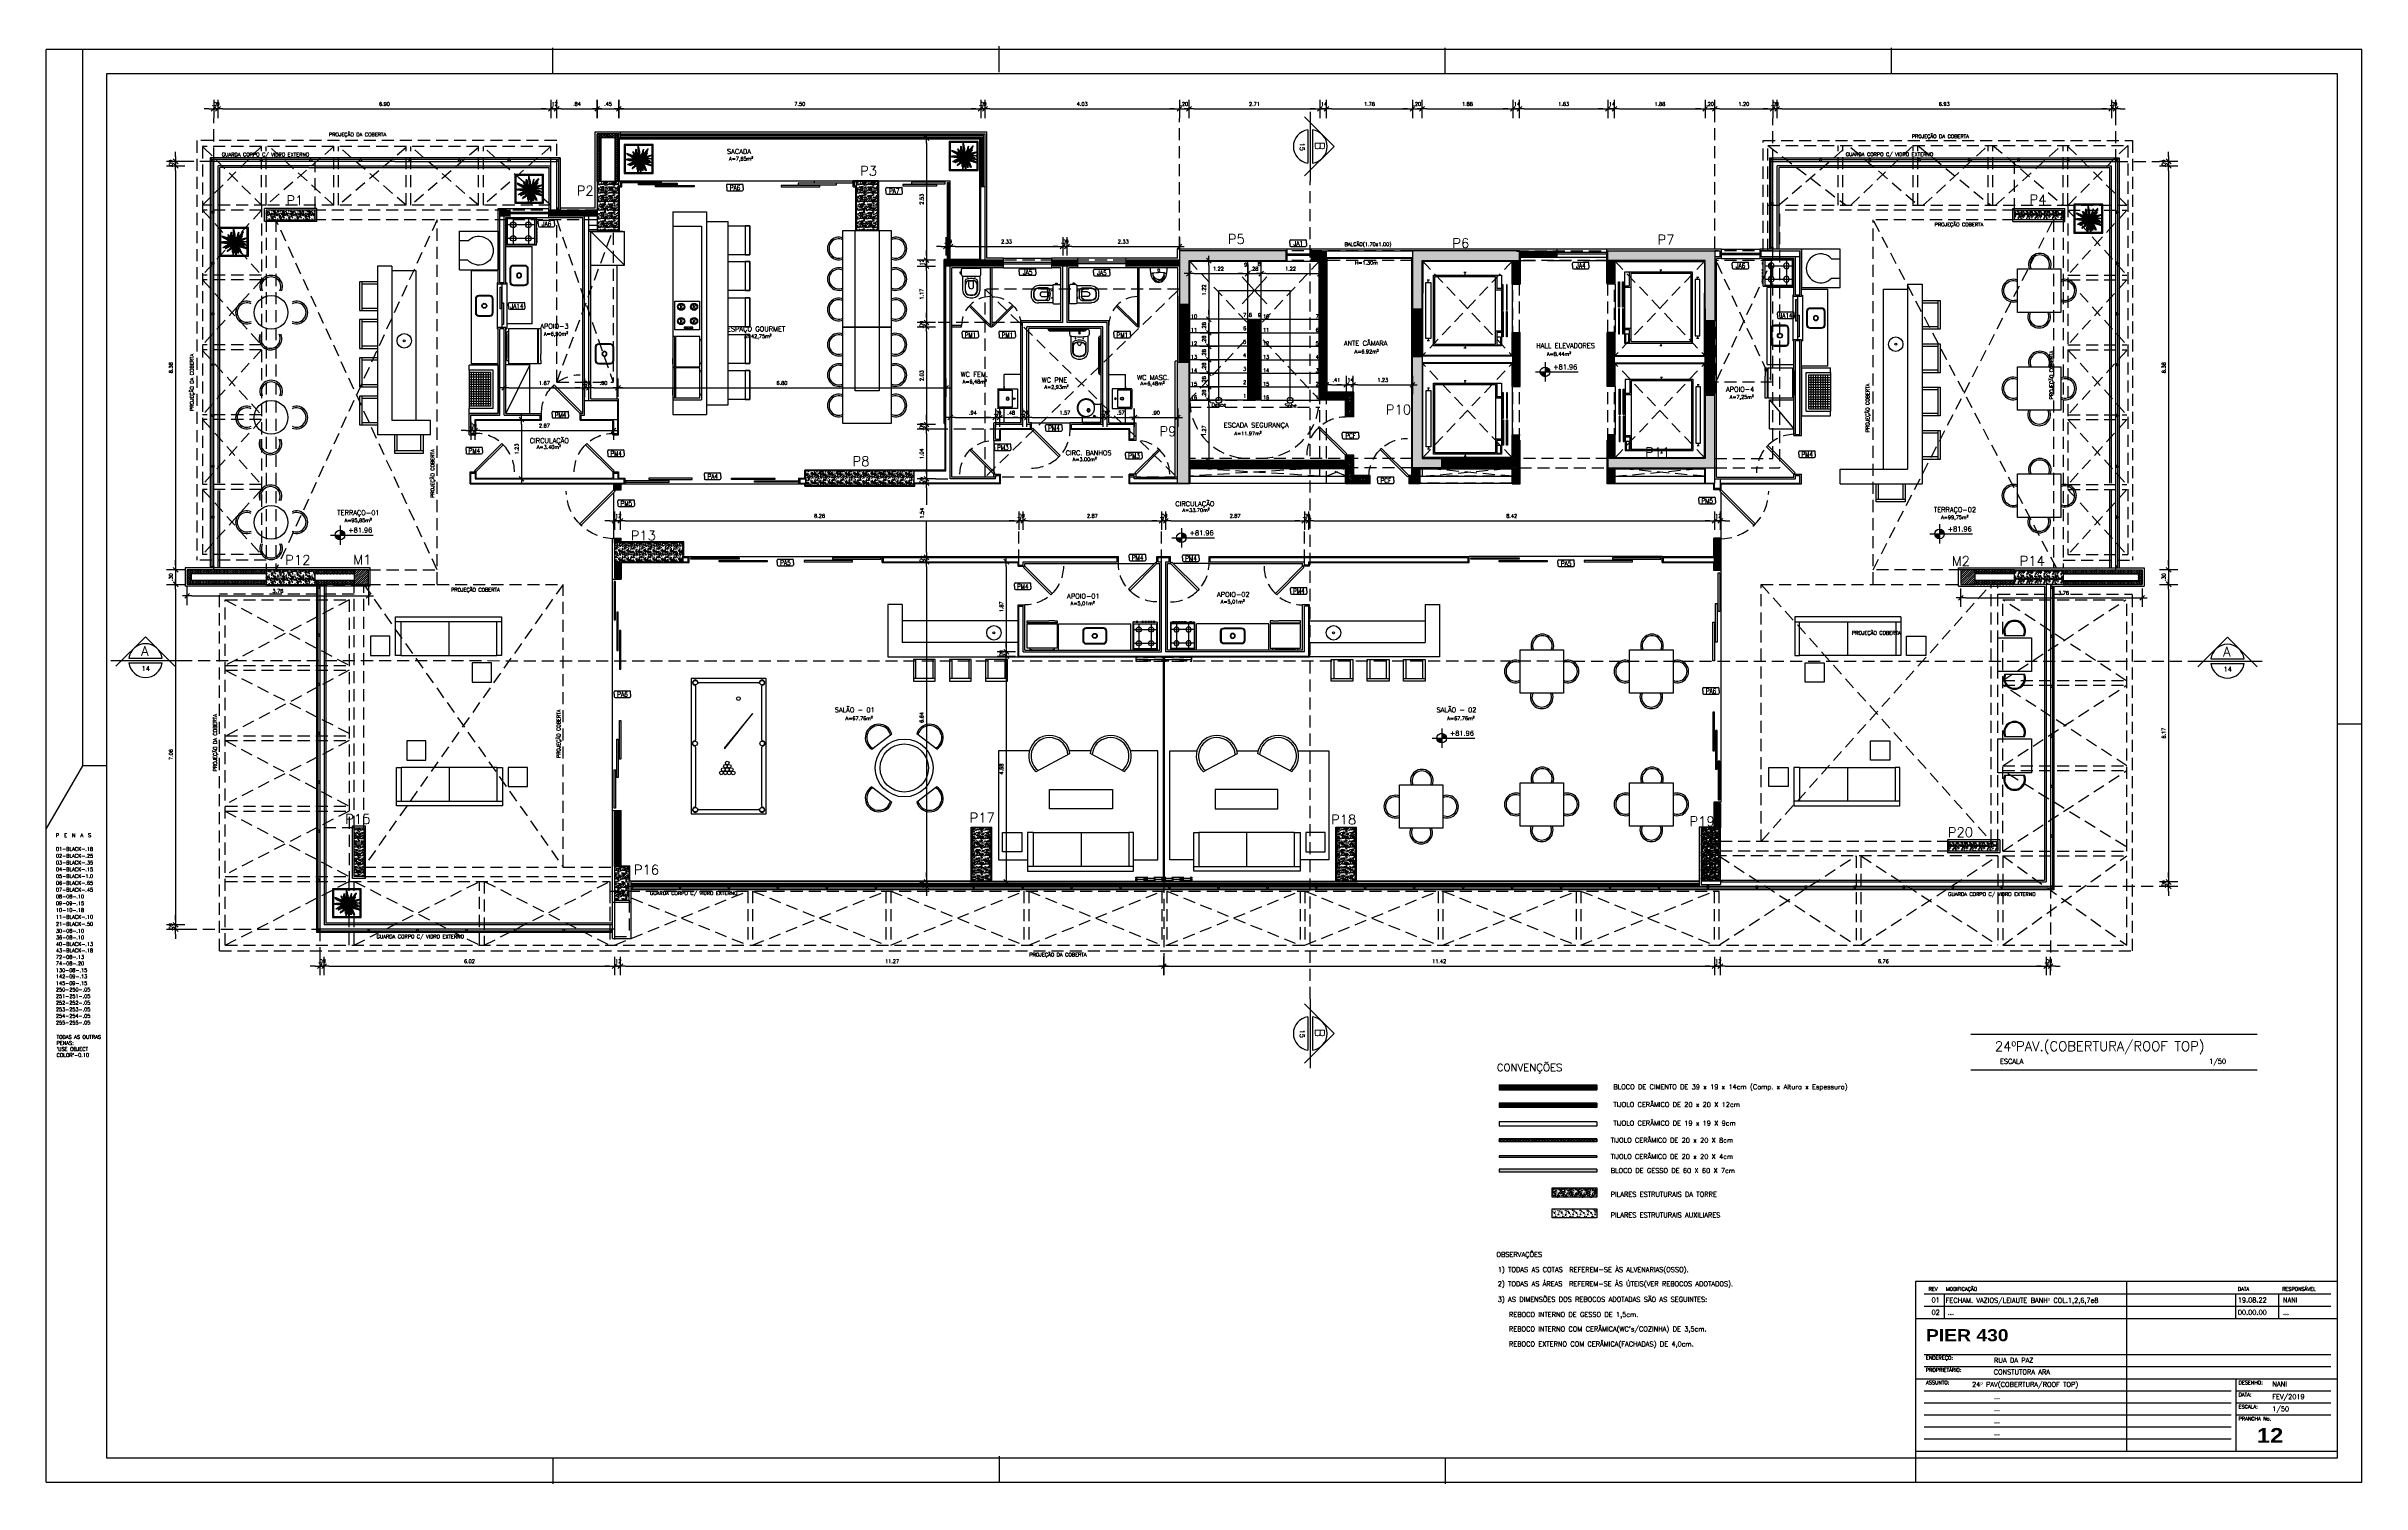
# Model space of a CAD drawing. Header units: millimetres. Extents: x 1658.6 to 1706.6, y -26.2 to 3.6.
import ezdxf
from ezdxf.enums import TextEntityAlignment as Align

# ---------------------------------------------------------------- set-up
doc = ezdxf.new("R2010")
doc.units = ezdxf.units.MM
for name, pattern in [('DASHED2', [0.375, 0.25, -0.125]), ('HIDDEN', [0.375, 0.25, -0.125]), ('HIDDENX2', [0.75, 0.5, -0.25])]:
    doc.linetypes.add(name, pattern=pattern)
for name, color, linetype in [('CERCADURA', 5, 'Continuous'), ('COTA', 11, 'Continuous'), ('EM VISTA', 2, 'Continuous'), ('EMVISTA', 2, 'Continuous'), ('ESQUADRIA', 2, 'Continuous'), ('ESQUADRIA CT', 2, 'Continuous'), ('HACHURA', 11, 'Continuous'), ('HACHURA 1', 8, 'Continuous'), ('HACHURA 3', 4, 'Continuous'), ('HACHURA PILAR VIGA', 8, 'Continuous'), ('HACHURIA', 11, 'Continuous'), ('IND', 1, 'Continuous'), ('IND CORTE', 3, 'Continuous'), ('INDICACOES', 2, 'Continuous'), ('LINHA', 1, 'Continuous'), ('MOBILIA', 4, 'Continuous'), ('MOBILIA 1', 4, 'Continuous'), ('MOBILIA 2', 11, 'Continuous'), ('MOBILIARIO', 21, 'Continuous'), ('PAREDE', 7, 'Continuous'), ('PAREDE 1', 7, 'Continuous'), ('PILAR', 21, 'Continuous'), ('PISO', 1, 'Continuous'), ('PLANO5', 1, 'Continuous'), ('PROJECAO', 1, 'DASHED2'), ('RP_MOBILIARIO', 21, 'Continuous'), ('RP_SANFINAL', 1, 'Continuous'), ('RP_VEGETAÇÃO', 102, 'Continuous'), ('SOMBRA', 9, 'Continuous'), ('TEXTO 1', 3, 'Continuous'), ('TEXTO 2', 2, 'Continuous'), ('WC', 4, 'Continuous'), ('WC 2', 11, 'Continuous')]:
    doc.layers.add(name, color=color, linetype=linetype)
doc.styles.add('CARIMBO', font='', dxfattribs={"height": 0.3})
doc.styles.add('CARIMBO3', font='romans.shx', dxfattribs={"height": 0.0015})
doc.styles.add('ROMANS', font='romans.shx')
doc.styles.get('CARIMBO').set_extended_font_data('Arial Black')
doc.dimstyles.new('Copy of TICK50', dxfattribs={"dimtxt": 0.075, "dimasz": 0.0995, "dimexe": 0.18, "dimexo": 0.0625, "dimgap": 0.063, "dimtad": 1, "dimrnd": 0.005, "dimzin": 4, "dimdsep": 46, "dimtxsty": 'ROMANS', "dimblk1": 'TICK', "dimblk2": 'TICK', "dimsah": 1, "dimcen": 0.09, "dimse1": 1, "dimse2": 1, "dimclrd": 256, "dimclrt": 2, "dimaunit": 1, "dimadec": 4, "dimazin": 0, "dimtfac": 1, "dimtix": 1, "dimtmove": 2, "dimatfit": 3, "dimldrblk": 'TICK', "dimfxl": 0.18, "dimtfillclr": 256, "dimtolj": 1, "dimtzin": 0, "dimlwd": -1, "dimarcsym": 0})
pattern_1 = [(45, (165.067812, 77.560859), (-0.0157154482, 0.0157154482), [])]
pattern_2 = [(45, (114.639626, 43.499486), (-0.0157154482, 0.0157154482), []), (135, (114.639626, 43.499486), (-0.0157154482, -0.0157154482), [])]
pattern_3 = [(0, (165.067812, 111.825847), (0.0333375, 0.01924741), [0.022225, -0.04445]), (120, (165.067812, 111.825847), (-0.03333749602, 0.0192474169), [0.022225, -0.04445]), (60, (165.067812, 111.825847), (3.98e-09, 0.0384948269), [-0.04445, 0.022225])]
pattern_4 = [(318.0128, (-1535.214435, 125.752321), (1.60020196627, -1.42240120861), [0.02392047, -2.368135]), (274.9697, (-1535.1966555, 125.736319), (-0.177798745277, 2.133603451433), [0.04104835, -4.06378]), (222.5104, (-1535.1931, 125.695425), (1.95580191047, 1.77799870628), [0.02894374, -2.865429]), (357.2737, (-1535.1486495, 125.626083), (-3.555998855736, 0.17779922796), [0.03738035, -3.700648]), (22.8337, (-1535.1113115, 125.624305), (-2.133601213104, -0.889002523885), [0.03665438, -3.628786]), (87.2737, (-1535.0775295, 125.638529), (-0.17779922796, -3.555998855736), [0.03738035, -3.700648]), (127.6942, (-1535.0757515, 125.675867), (1.77799841499, -2.311401460287), [0.04943358, -4.893917]), (162.2553, (-1535.1059775, 125.714983), (-3.911601134423, 1.244602489583), [0.0466704, -4.620371]), (211.4296, (-1535.1504275, 125.729207), (-2.3113972812, -1.42240036647), [0.03750691, -3.713185]), (265.2364, (-1535.182431, 125.709649), (0.17779833139, 1.95579846371), [0.04281991, -2.098173]), (312.3974, (-1535.1859875, 125.666977), (1.955797455545, -2.133600064207), [0.05537546, -5.482176]), (228.8141, (-1535.146871, 125.802105), (-1.066798359, -1.2445992072), [0.01890035, -1.871142]), (261.4692, (-1535.1593175, 125.787881), (0.355600896003, 2.31139647169), [0.03595774, -3.559822]), (315, (-1535.16465, 125.75232), (0.177799879, -5e-17), [0.02514463, -0.2263023]), (293.1986, (-1535.185987, 125.739875), (-0.3556015592, 0.8890029978), [0.01354087, -1.340542]), (21.8014, (-1535.180653, 125.72743), (-0.5334003436, -0.1778001247), [0.01914962, -0.938336]), (120.9638, (-1535.162873, 125.73454), (-0.3556002771, 0.53339943684), [0.0311024, -1.005641]), (251.5651, (-1535.178875, 125.76121), (0.1777997356, 0.3556001623), [0.02249009, -0.539763]), (106.3895, (-1535.180653, 125.624305), (-0.5333988905, 1.77800098098), [0.03150616, -3.119116]), (160.3462, (-1535.189543, 125.654531), (1.9557972342, -0.71119801821), [0.02643193, -2.616754]), (23.1986, (-1535.214435, 125.761211), (-0.8890029978, -0.3556015592), [0.0270816, -1.327004]), (73.6105, (-1535.189543, 125.771879), (-0.5333988905, -1.77800098098), [0.03150616, -3.119116]), (69.444, (-1535.070417, 125.624305), (-0.35559956852, -0.8890011035), [0.03038245, -1.488739]), (24.7751, (-1535.05975, 125.652753), (-1.95579909183, -0.88899792825), [0.02545704, -2.520252]), (156.8014, (-1535.036635, 125.76299), (-0.8890029978, 0.3556015592), [0.0270816, -1.327004]), (107.354, (-1535.061527, 125.773657), (0.71119892729, -2.31140012473), [0.02980481, -2.950668]), (159.444, (-1535.036635, 125.675867), (0.8890011035, -0.35559956852), [0.01519126, -1.503936]), (191.3099, (-1535.036635, 125.75232), (-0.7111977223, -0.1777991224), [0.00906605, -0.89754]), (255.9638, (-1535.045525, 125.750543), (0.1777996923, 0.5334003748), [0.03665438, -0.6964335]), (276.009, (-1535.0544155, 125.714983), (-0.1777995848, 1.77799737811), [0.03396869, -3.362898]), (33.6901, (-1535.14687, 125.73454), (-0.355599657, -0.177800061), [0.02564268, -0.6154246]), (83.1572, (-1535.1255355, 125.748765), (0.355601592616, 3.022601249965), [0.04476899, -4.43212]), (150.9454, (-1535.120201, 125.793215), (1.24459703276, -0.7111983456), [0.01830556, -1.812258]), (180, (-1535.1362, 125.8021), (-0.1778, -0.1778), [0.010668, -0.167132]), (210.2564, (-1535.05975, 125.711427), (1.24459937227, 0.71119849268), [0.02470069, -2.445373]), (138.0128, (-1535.081085, 125.698981), (-1.60020196627, 1.42240120861), [0.04784101, -2.344216]), (90, (-1535.11665, 125.73099), (-0.1778, 0.1778), [0.046228, -0.131572]), (55.3048, (-1535.116645, 125.777213), (-1.24460011833, -1.77799691937), [0.0281127, -2.783151]), (344.0546, (-1535.100643, 125.800327), (0.71120169422, -0.17780045358), [0.02588803, -1.268519]), (297.646, (-1535.0757515, 125.793215), (1.77800111823, -3.37819881343), [0.04215015, -4.172875]), (265.4261, (-1535.0561935, 125.755877), (-0.177799139785, -2.311400532332), [0.04459203, -4.414606]), (265.4261, (-1535.0561935, 125.755877), (-0.177799139785, -2.311400532332), [0.04459203, -4.414606])]
pattern_5 = [(228.0128, (-1645.26804, 13.482989), (-1.42240120861, -1.60020196627), [0.02392047, -2.368135]), (184.9697, (-1645.2840424, 13.465209), (2.133603451433, 0.177798745277), [0.04104835, -4.06378]), (132.5104, (-1645.324936, 13.461653), (1.77799870628, -1.95580191047), [0.02894374, -2.865429]), (267.2737, (-1645.394278, 13.417203), (0.17779922796, 3.555998855736), [0.03738035, -3.700648]), (292.8337, (-1645.396056, 13.379865), (-0.889002523885, 2.133601213104), [0.03665438, -3.628786]), (357.2737, (-1645.381832, 13.346083), (-3.555998855736, 0.17779922796), [0.03738035, -3.700648]), (37.6942, (-1645.3444944, 13.344305), (-2.311401460287, -1.77799841499), [0.04943358, -4.893917]), (72.2553, (-1645.3053784, 13.374531), (1.244602489583, 3.911601134423), [0.0466704, -4.620371]), (121.4296, (-1645.291154, 13.418981), (-1.42240036647, 2.3113972812), [0.03750691, -3.713185]), (175.2364, (-1645.310712, 13.450985), (1.95579846371, -0.17779833139), [0.04281991, -2.098173]), (222.3974, (-1645.3533844, 13.4545413), (-2.133600064207, -1.955797455545), [0.05537546, -5.482176]), (138.8141, (-1645.218256, 13.415425), (-1.2445992072, 1.066798359), [0.01890035, -1.871142]), (171.4692, (-1645.23248, 13.427871), (2.31139647169, -0.355600896003), [0.03595774, -3.559822]), (225, (-1645.26804, 13.4332), (-4e-17, -0.177799879), [0.02514463, -0.2263023]), (203.1986, (-1645.280486, 13.454541), (0.8890029978, 0.3556015592), [0.01354087, -1.340542]), (291.8014, (-1645.292932, 13.449207), (-0.1778001247, 0.5334003436), [0.01914962, -0.938336]), (30.9638, (-1645.28582, 13.431427), (0.53339943684, 0.3556002771), [0.0311024, -1.005641]), (161.5651, (-1645.25915, 13.44743), (0.3556001623, -0.1777997356), [0.02249009, -0.539763]), (16.3895, (-1645.396056, 13.449207), (1.77800098098, 0.5333988905), [0.03150616, -3.119116]), (70.3462, (-1645.36583, 13.458097), (-0.71119801821, -1.9557972342), [0.02643193, -2.616754]), (293.1986, (-1645.25915, 13.48299), (-0.3556015592, 0.8890029978), [0.0270816, -1.327004]), (343.6105, (-1645.248482, 13.458097), (-1.77800098098, 0.5333988905), [0.03150616, -3.119116]), (339.444, (-1645.396056, 13.338971), (-0.8890011035, 0.35559956852), [0.03038245, -1.488739]), (294.7751, (-1645.367608, 13.328303), (-0.88899792825, 1.95579909183), [0.02545704, -2.520252]), (66.8014, (-1645.257372, 13.30519), (0.3556015592, 0.8890029978), [0.0270816, -1.327004]), (17.354, (-1645.246704, 13.330081), (-2.31140012473, -0.71119892729), [0.02980481, -2.950668]), (69.444, (-1645.344494, 13.30519), (-0.35559956852, -0.8890011035), [0.01519126, -1.503936]), (101.3099, (-1645.26804, 13.30519), (-0.1777991224, 0.7111977223), [0.00906605, -0.89754]), (165.9638, (-1645.26982, 13.31408), (0.5334003748, -0.1777996923), [0.03665438, -0.6964335]), (186.009, (-1645.305378, 13.322969), (1.77799737811, 0.1777995848), [0.03396869, -3.362898]), (303.6901, (-1645.28582, 13.415425), (-0.177800061, 0.355599657), [0.02564268, -0.6154246]), (353.1572, (-1645.2715964, 13.394089), (3.022601249965, -0.355601592616), [0.04476899, -4.43212]), (60.9454, (-1645.227146, 13.388755), (-0.7111983456, -1.24459703276), [0.01830556, -1.812258]), (90, (-1645.21826, 13.40476), (-0.1778, 0.1778), [0.010668, -0.167132]), (120.2564, (-1645.308934, 13.328303), (0.71119849268, -1.24459937227), [0.02470069, -2.445373]), (48.0128, (-1645.32138, 13.349639), (1.42240120861, 1.60020196627), [0.04784101, -2.344216]), (0, (-1645.28938, 13.3852), (0.1778, 0.1778), [0.046228, -0.131572]), (325.3048, (-1645.243148, 13.385199), (-1.77799691937, 1.244600118334), [0.0281127, -2.783151]), (254.0546, (-1645.220034, 13.369197), (-0.17780045358, -0.71120169422), [0.02588803, -1.268519]), (207.646, (-1645.2271464, 13.344305), (-3.37819881343, -1.77800111823), [0.04215015, -4.172875]), (175.4261, (-1645.2644844, 13.324747), (-2.311400532332, 0.177799139785), [0.04459203, -4.414606]), (175.4261, (-1645.2644844, 13.324747), (-2.311400532332, 0.177799139785), [0.04459203, -4.414606])]

# ---------------------------------------------------------------- blocks, each defined once
blk = doc.blocks.new('IND ESQUADRIAS')
for p, q in [((-0.256, 0.103), (-0.256, 0.176)), ((-0.256, 0.103), (-0.256, 0.03)), ((-0.227, 0.206), (0.227, 0.206)), ((-0.227, 0), (0.227, 0)), ((0.256, 0.103), (0.256, 0.176)), ((0.256, 0.103), (0.256, 0.03))]:
    blk.add_line(p, q)
for centre, start, end in [((-0.227, 0.176), 90, 180), ((-0.227, 0.03), 180, 270), ((0.227, 0.176), 0, 90), ((0.227, 0.03), 270, 0)]:
    blk.add_arc(centre, 0.0298, start, end)
at = {"linetype": 'ByBlock', "style": 'ROMANS', "width": 0.7}
blk.add_attdef('P01', text='', height=0.15, dxfattribs=at).set_placement((0.004, -0.025), align=Align.BOTTOM_CENTER)
blk = doc.blocks.new('PENAS_P&B')
at = {"layer": 'CERCADURA', "color": 1, "style": 'ROMANS'}
blk.add_text('P  E  N  A  S', height=0.0015, dxfattribs=at).set_placement((0, 0))
at = {"layer": 'CERCADURA', "color": 11, "style": 'ROMANS'}
for s, p in [('01-BLACK-.18', (0.00001, -0.0057)), ('02-BLACK-.25', (0.00001, -0.00852)), ('03-BLACK-.35', (0.00001, -0.01133)), ('04-BLACK-.15', (0.00001, -0.01414)), ('05-BLACK-1.0', (0.00001, -0.01695)), ('06-BLACK-.65', (0.00001, -0.01977)), ('07-BLACK-.45', (0.00001, -0.02258)), ('08-08-.10', (0.00001, -0.02539)), ('09-09-.15', (0.00001, -0.0282)), ('21-BLACK-.50', (0.00001, -0.03677)), ('30-08-.10', (0.00001, -0.03963)), ('10-10-.18', (0.00001, -0.03102)), ('11-BLACK-.10', (0.00001, -0.03383)), ('36-08-.10', (0.00001, -0.04237)), ('40-BLACK-.13', (0.00001, -0.04511)), ('43-BLACK-.18', (0.00001, -0.04775)), ('72-08-.13', (0.00001, -0.05048)), ('74-08-.20', (0.00001, -0.05315)), ('130-08-.15', (0.00001, -0.05595)), ('142-09-.13', (0.00001, -0.05854)), ('250-250-.05', (0.00001, -0.06397)), ('251-251-.05', (0.00001, -0.06672)), ('145-09-.15', (0.00001, -0.06135)), ('252-252-.05', (0.00001, -0.06946)), ('253-253-.05', (0.00001, -0.0722)), ('254-254-.05', (0.00001, -0.07494)), ('255-255-.05', (0.00001, -0.07769))]:
    blk.add_text(s, height=0.0015, dxfattribs=at).set_placement(p)
at = {"layer": 'CERCADURA', "color": 11, "insert": (0.00031, -0.08665), "char_height": 0.0015, "width": 0.0203122, "attachment_point": 4, "style": 'CARIMBO3'}
blk.add_mtext("TODAS AS OUTRAS PENAS:\\P'USE OBJECT COLOR'-0.10", dxfattribs=at)
blk = doc.blocks.new('TICK')
at = {"layer": 'COTA'}
for p, q in [((-1, 0), (1, 0)), ((0, 1.91), (0, -1.91))]:
    blk.add_line(p, q, dxfattribs=at)
at = {"layer": 'COTA', "color": 2}
blk.add_line((0.5, 0.5), (-0.5, -0.5), dxfattribs=at)
blk = doc.blocks.new('*D127')
at = {"layer": 'COTA'}
for p, q in [((1678.13, -4.08), (1678.03, -4.08)), ((1678.229, -4.08), (1678.319, -4.08)), ((1678.419, -4.08), (1678.518, -4.08))]:
    blk.add_line(p, q, dxfattribs=at)
at = {"layer": 'Defpoints', "color": 0}
for p in [(1678.229, -4.223), (1678.319, -4.08), (1678.319, -4.313)]:
    blk.add_point(p, dxfattribs=at)
at = {"layer": 'COTA', "xscale": 0.0995, "yscale": 0.0995, "zscale": 0.0995}
blk.add_blockref('TICK', (1678.229, -4.08), dxfattribs=at)
at = {"layer": 'COTA', "xscale": 0.0995, "yscale": 0.0995, "zscale": 0.0995, "rotation": 180}
blk.add_blockref('TICK', (1678.319, -4.08), dxfattribs=at)
at = {"layer": 'COTA', "color": 2, "insert": (1678.274, -3.98), "char_height": 0.075, "attachment_point": 5, "style": 'ROMANS'}
blk.add_mtext('\\A1;.09', dxfattribs=at)
blk = doc.blocks.new('*D126')
at = {"layer": 'COTA'}
for p, q in [((1661.235, -14.499), (1661.235, -14.399)), ((1661.235, -14.598), (1661.235, -14.688)), ((1661.235, -14.788), (1661.235, -14.887))]:
    blk.add_line(p, q, dxfattribs=at)
at = {"layer": 'Defpoints', "color": 0}
for p in [(1661.235, -14.688), (1664.224, -14.688), (1664.314, -14.598)]:
    blk.add_point(p, dxfattribs=at)
at = {"layer": 'COTA', "xscale": 0.0995, "yscale": 0.0995, "zscale": 0.0995}
for p, rotation in [((1661.235, -14.598), 270), ((1661.235, -14.688), 90)]:
    blk.add_blockref('TICK', p, dxfattribs=dict(at, rotation=rotation))
at = {"layer": 'COTA', "color": 2, "insert": (1661.135, -14.643), "char_height": 0.075, "attachment_point": 5, "rotation": 90, "style": 'ROMANS'}
blk.add_mtext('\\A1;.09', dxfattribs=at)
blk = doc.blocks.new('*D125')
at = {"layer": 'COTA'}
blk.add_line((1661.235, -7.638), (1661.235, -14.499), dxfattribs=at)
at = {"layer": 'Defpoints', "color": 0}
for p in [(1661.474, -7.538), (1661.235, -14.598), (1664.314, -14.598)]:
    blk.add_point(p, dxfattribs=at)
at = {"layer": 'COTA', "xscale": 0.0995, "yscale": 0.0995, "zscale": 0.0995}
for p, rotation in [((1661.235, -7.538), 90), ((1661.235, -14.598), 270)]:
    blk.add_blockref('TICK', p, dxfattribs=dict(at, rotation=rotation))
at = {"layer": 'COTA', "color": 2, "insert": (1661.135, -11.068), "char_height": 0.075, "attachment_point": 5, "rotation": 90, "style": 'ROMANS'}
blk.add_mtext('\\A1;7.06', dxfattribs=at)
blk = doc.blocks.new('*D124')
at = {"layer": 'COTA'}
for p, q in [((1661.235, -7.139), (1661.235, -7.039)), ((1661.235, -7.238), (1661.235, -7.538)), ((1661.235, -7.638), (1661.235, -7.737))]:
    blk.add_line(p, q, dxfattribs=at)
at = {"layer": 'Defpoints', "color": 0}
for p in [(1661.235, -7.538), (1661.474, -7.238), (1661.474, -7.538)]:
    blk.add_point(p, dxfattribs=at)
at = {"layer": 'COTA', "xscale": 0.0995, "yscale": 0.0995, "zscale": 0.0995}
for p, rotation in [((1661.235, -7.238), 270), ((1661.235, -7.538), 90)]:
    blk.add_blockref('TICK', p, dxfattribs=dict(at, rotation=rotation))
at = {"layer": 'COTA', "color": 2, "insert": (1661.135, -7.388), "char_height": 0.075, "attachment_point": 5, "rotation": 90, "style": 'ROMANS'}
blk.add_mtext('\\A1;.30', dxfattribs=at)
blk = doc.blocks.new('*D123')
at = {"layer": 'COTA'}
blk.add_line((1661.235, 1.042), (1661.235, -7.139), dxfattribs=at)
at = {"layer": 'Defpoints', "color": 0}
for p in [(1662.114, 1.142), (1661.235, -7.238), (1661.474, -7.238)]:
    blk.add_point(p, dxfattribs=at)
at = {"layer": 'COTA', "xscale": 0.0995, "yscale": 0.0995, "zscale": 0.0995}
for p, rotation in [((1661.235, 1.142), 90), ((1661.235, -7.238), 270)]:
    blk.add_blockref('TICK', p, dxfattribs=dict(at, rotation=rotation))
at = {"layer": 'COTA', "color": 2, "insert": (1661.135, -3.048), "char_height": 0.075, "attachment_point": 5, "rotation": 90, "style": 'ROMANS'}
blk.add_mtext('\\A1;8.38', dxfattribs=at)
blk = doc.blocks.new('*D122')
at = {"layer": 'COTA'}
for p, q in [((1661.235, 1.331), (1661.235, 1.431)), ((1661.235, 1.232), (1661.235, 1.142)), ((1661.235, 1.042), (1661.235, 0.943))]:
    blk.add_line(p, q, dxfattribs=at)
at = {"layer": 'Defpoints', "color": 0}
for p in [(1661.235, 1.142), (1662.024, 1.232), (1662.114, 1.142)]:
    blk.add_point(p, dxfattribs=at)
at = {"layer": 'COTA', "xscale": 0.0995, "yscale": 0.0995, "zscale": 0.0995}
for p, rotation in [((1661.235, 1.232), 270), ((1661.235, 1.142), 90)]:
    blk.add_blockref('TICK', p, dxfattribs=dict(at, rotation=rotation))
at = {"layer": 'COTA', "color": 2, "insert": (1661.135, 1.187), "char_height": 0.075, "attachment_point": 5, "rotation": 90, "style": 'ROMANS'}
blk.add_mtext('\\A1;.09', dxfattribs=at)
blk = doc.blocks.new('*D121')
at = {"layer": 'COTA'}
blk.add_line((1685.744, -3.403), (1686.775, -3.403), dxfattribs=at)
at = {"layer": 'Defpoints', "color": 0}
for p in [(1686.874, -2.812), (1685.644, -3.567), (1686.874, -3.403)]:
    blk.add_point(p, dxfattribs=at)
at = {"layer": 'COTA', "xscale": 0.0995, "yscale": 0.0995, "zscale": 0.0995, "rotation": 180}
blk.add_blockref('TICK', (1685.644, -3.403), dxfattribs=at)
at = {"layer": 'COTA', "xscale": 0.0995, "yscale": 0.0995, "zscale": 0.0995}
blk.add_blockref('TICK', (1686.874, -3.403), dxfattribs=at)
at = {"layer": 'COTA', "color": 2, "insert": (1686.259, -3.302), "char_height": 0.075, "attachment_point": 5, "style": 'ROMANS'}
blk.add_mtext('\\A1;1.23', dxfattribs=at)
blk = doc.blocks.new('*D120')
at = {"layer": 'COTA'}
for p, q in [((1685.405, -3.403), (1685.305, -3.403)), ((1685.504, -3.403), (1685.644, -3.403)), ((1685.744, -3.403), (1685.843, -3.403))]:
    blk.add_line(p, q, dxfattribs=at)
at = {"layer": 'Defpoints', "color": 0}
for p in [(1685.504, -3.707), (1685.644, -3.403), (1685.644, -3.567)]:
    blk.add_point(p, dxfattribs=at)
at = {"layer": 'COTA', "xscale": 0.0995, "yscale": 0.0995, "zscale": 0.0995}
blk.add_blockref('TICK', (1685.504, -3.403), dxfattribs=at)
at = {"layer": 'COTA', "xscale": 0.0995, "yscale": 0.0995, "zscale": 0.0995, "rotation": 180}
blk.add_blockref('TICK', (1685.644, -3.403), dxfattribs=at)
at = {"layer": 'COTA', "color": 2, "insert": (1685.574, -3.302), "char_height": 0.075, "attachment_point": 5, "style": 'ROMANS'}
blk.add_mtext('\\A1;.14', dxfattribs=at)
blk = doc.blocks.new('*D119')
at = {"layer": 'COTA'}
blk.add_line((1685.194, -3.403), (1685.405, -3.403), dxfattribs=at)
at = {"layer": 'Defpoints', "color": 0}
for p in [(1685.094, -3.567), (1685.504, -3.403), (1685.504, -3.707)]:
    blk.add_point(p, dxfattribs=at)
at = {"layer": 'COTA', "xscale": 0.0995, "yscale": 0.0995, "zscale": 0.0995, "rotation": 180}
blk.add_blockref('TICK', (1685.094, -3.403), dxfattribs=at)
at = {"layer": 'COTA', "xscale": 0.0995, "yscale": 0.0995, "zscale": 0.0995}
blk.add_blockref('TICK', (1685.504, -3.403), dxfattribs=at)
at = {"layer": 'COTA', "color": 2, "insert": (1685.299, -3.302), "char_height": 0.075, "attachment_point": 5, "style": 'ROMANS'}
blk.add_mtext('\\A1;.41', dxfattribs=at)
blk = doc.blocks.new('*D118')
at = {"layer": 'COTA'}
blk.add_line((1683.839, -1.096), (1684.855, -1.096), dxfattribs=at)
at = {"layer": 'Defpoints', "color": 0}
for p in [(1683.739, -0.842), (1684.954, -0.827), (1684.954, -1.096)]:
    blk.add_point(p, dxfattribs=at)
at = {"layer": 'COTA', "xscale": 0.0995, "yscale": 0.0995, "zscale": 0.0995, "rotation": 180}
blk.add_blockref('TICK', (1683.739, -1.096), dxfattribs=at)
at = {"layer": 'COTA', "xscale": 0.0995, "yscale": 0.0995, "zscale": 0.0995}
blk.add_blockref('TICK', (1684.954, -1.096), dxfattribs=at)
at = {"layer": 'COTA', "color": 2, "insert": (1684.347, -0.995), "char_height": 0.075, "attachment_point": 5, "style": 'ROMANS'}
blk.add_mtext('\\A1;1.22', dxfattribs=at)
blk = doc.blocks.new('*D117')
at = {"layer": 'COTA'}
for p, q in [((1683.36, -1.096), (1683.26, -1.096)), ((1683.459, -1.096), (1683.739, -1.096)), ((1683.839, -1.096), (1683.938, -1.096))]:
    blk.add_line(p, q, dxfattribs=at)
at = {"layer": 'Defpoints', "color": 0}
for p in [(1683.459, -0.842), (1683.739, -0.842), (1683.739, -1.096)]:
    blk.add_point(p, dxfattribs=at)
at = {"layer": 'COTA', "xscale": 0.0995, "yscale": 0.0995, "zscale": 0.0995}
blk.add_blockref('TICK', (1683.459, -1.096), dxfattribs=at)
at = {"layer": 'COTA', "xscale": 0.0995, "yscale": 0.0995, "zscale": 0.0995, "rotation": 180}
blk.add_blockref('TICK', (1683.739, -1.096), dxfattribs=at)
at = {"layer": 'COTA', "color": 2, "insert": (1683.599, -0.995), "char_height": 0.075, "attachment_point": 5, "style": 'ROMANS'}
blk.add_mtext('\\A1;.28', dxfattribs=at)
blk = doc.blocks.new('*D116')
at = {"layer": 'COTA'}
blk.add_line((1682.344, -1.096), (1683.36, -1.096), dxfattribs=at)
at = {"layer": 'Defpoints', "color": 0}
for p in [(1682.244, -0.827), (1683.459, -0.842), (1683.459, -1.096)]:
    blk.add_point(p, dxfattribs=at)
at = {"layer": 'COTA', "xscale": 0.0995, "yscale": 0.0995, "zscale": 0.0995, "rotation": 180}
blk.add_blockref('TICK', (1682.244, -1.096), dxfattribs=at)
at = {"layer": 'COTA', "xscale": 0.0995, "yscale": 0.0995, "zscale": 0.0995}
blk.add_blockref('TICK', (1683.459, -1.096), dxfattribs=at)
at = {"layer": 'COTA', "color": 2, "insert": (1682.852, -0.995), "char_height": 0.075, "attachment_point": 5, "style": 'ROMANS'}
blk.add_mtext('\\A1;1.22', dxfattribs=at)
blk = doc.blocks.new('*D115')
at = {"layer": 'COTA'}
blk.add_line((1682.654, -3.821), (1682.654, -4.886), dxfattribs=at)
at = {"layer": 'Defpoints', "color": 0}
for p in [(1682.259, -3.722), (1682.244, -4.985), (1682.654, -4.985)]:
    blk.add_point(p, dxfattribs=at)
at = {"layer": 'COTA', "xscale": 0.0995, "yscale": 0.0995, "zscale": 0.0995}
for p, rotation in [((1682.654, -3.722), 90), ((1682.654, -4.985), 270)]:
    blk.add_blockref('TICK', p, dxfattribs=dict(at, rotation=rotation))
at = {"layer": 'COTA', "color": 2, "insert": (1682.554, -4.353), "char_height": 0.075, "attachment_point": 5, "rotation": 90, "style": 'ROMANS'}
blk.add_mtext('\\A1;1.27', dxfattribs=at)
blk = doc.blocks.new('*D114')
at = {"layer": 'COTA'}
for p, q in [((1682.654, -3.342), (1682.654, -3.243)), ((1682.654, -3.442), (1682.654, -3.722)), ((1682.654, -3.821), (1682.654, -3.921))]:
    blk.add_line(p, q, dxfattribs=at)
at = {"layer": 'Defpoints', "color": 0}
for p in [(1682.259, -3.442), (1682.259, -3.722), (1682.654, -3.722)]:
    blk.add_point(p, dxfattribs=at)
at = {"layer": 'COTA', "xscale": 0.0995, "yscale": 0.0995, "zscale": 0.0995}
for p, rotation in [((1682.654, -3.442), 270), ((1682.654, -3.722), 90)]:
    blk.add_blockref('TICK', p, dxfattribs=dict(at, rotation=rotation))
at = {"layer": 'COTA', "color": 2, "insert": (1682.554, -3.582), "char_height": 0.075, "attachment_point": 5, "rotation": 90, "style": 'ROMANS'}
blk.add_mtext('\\A1;.28', dxfattribs=at)
blk = doc.blocks.new('*D113')
at = {"layer": 'COTA'}
for p, q in [((1682.654, -3.062), (1682.654, -2.963)), ((1682.654, -3.162), (1682.654, -3.442)), ((1682.654, -3.541), (1682.654, -3.641))]:
    blk.add_line(p, q, dxfattribs=at)
at = {"layer": 'Defpoints', "color": 0}
for p in [(1682.259, -3.162), (1682.259, -3.442), (1682.654, -3.442)]:
    blk.add_point(p, dxfattribs=at)
at = {"layer": 'COTA', "xscale": 0.0995, "yscale": 0.0995, "zscale": 0.0995}
for p, rotation in [((1682.654, -3.162), 270), ((1682.654, -3.442), 90)]:
    blk.add_blockref('TICK', p, dxfattribs=dict(at, rotation=rotation))
at = {"layer": 'COTA', "color": 2, "insert": (1682.554, -3.302), "char_height": 0.075, "attachment_point": 5, "rotation": 90, "style": 'ROMANS'}
blk.add_mtext('\\A1;.28', dxfattribs=at)
blk = doc.blocks.new('*D112')
at = {"layer": 'COTA'}
for p, q in [((1682.654, -2.782), (1682.654, -2.683)), ((1682.654, -2.882), (1682.654, -3.162)), ((1682.654, -3.261), (1682.654, -3.361))]:
    blk.add_line(p, q, dxfattribs=at)
at = {"layer": 'Defpoints', "color": 0}
for p in [(1682.259, -2.882), (1682.259, -3.162), (1682.654, -3.162)]:
    blk.add_point(p, dxfattribs=at)
at = {"layer": 'COTA', "xscale": 0.0995, "yscale": 0.0995, "zscale": 0.0995}
for p, rotation in [((1682.654, -2.882), 270), ((1682.654, -3.162), 90)]:
    blk.add_blockref('TICK', p, dxfattribs=dict(at, rotation=rotation))
at = {"layer": 'COTA', "color": 2, "insert": (1682.554, -3.022), "char_height": 0.075, "attachment_point": 5, "rotation": 90, "style": 'ROMANS'}
blk.add_mtext('\\A1;.28', dxfattribs=at)
blk = doc.blocks.new('*D111')
at = {"layer": 'COTA'}
for p, q in [((1682.654, -2.502), (1682.654, -2.403)), ((1682.654, -2.602), (1682.654, -2.882)), ((1682.654, -2.981), (1682.654, -3.081))]:
    blk.add_line(p, q, dxfattribs=at)
at = {"layer": 'Defpoints', "color": 0}
for p in [(1682.259, -2.602), (1682.259, -2.882), (1682.654, -2.882)]:
    blk.add_point(p, dxfattribs=at)
at = {"layer": 'COTA', "xscale": 0.0995, "yscale": 0.0995, "zscale": 0.0995}
for p, rotation in [((1682.654, -2.602), 270), ((1682.654, -2.882), 90)]:
    blk.add_blockref('TICK', p, dxfattribs=dict(at, rotation=rotation))
at = {"layer": 'COTA', "color": 2, "insert": (1682.554, -2.742), "char_height": 0.075, "attachment_point": 5, "rotation": 90, "style": 'ROMANS'}
blk.add_mtext('\\A1;.28', dxfattribs=at)
blk = doc.blocks.new('*D110')
at = {"layer": 'COTA'}
for p, q in [((1682.654, -2.222), (1682.654, -2.123)), ((1682.654, -2.322), (1682.654, -2.602)), ((1682.654, -2.701), (1682.654, -2.801))]:
    blk.add_line(p, q, dxfattribs=at)
at = {"layer": 'Defpoints', "color": 0}
for p in [(1682.259, -2.322), (1682.259, -2.602), (1682.654, -2.602)]:
    blk.add_point(p, dxfattribs=at)
at = {"layer": 'COTA', "xscale": 0.0995, "yscale": 0.0995, "zscale": 0.0995}
for p, rotation in [((1682.654, -2.322), 270), ((1682.654, -2.602), 90)]:
    blk.add_blockref('TICK', p, dxfattribs=dict(at, rotation=rotation))
at = {"layer": 'COTA', "color": 2, "insert": (1682.554, -2.462), "char_height": 0.075, "attachment_point": 5, "rotation": 90, "style": 'ROMANS'}
blk.add_mtext('\\A1;.28', dxfattribs=at)
blk = doc.blocks.new('*D109')
at = {"layer": 'COTA'}
for p, q in [((1682.654, -1.942), (1682.654, -1.843)), ((1682.654, -2.042), (1682.654, -2.322)), ((1682.654, -2.421), (1682.654, -2.521))]:
    blk.add_line(p, q, dxfattribs=at)
at = {"layer": 'Defpoints', "color": 0}
for p in [(1682.259, -2.042), (1682.259, -2.322), (1682.654, -2.322)]:
    blk.add_point(p, dxfattribs=at)
at = {"layer": 'COTA', "xscale": 0.0995, "yscale": 0.0995, "zscale": 0.0995}
for p, rotation in [((1682.654, -2.042), 270), ((1682.654, -2.322), 90)]:
    blk.add_blockref('TICK', p, dxfattribs=dict(at, rotation=rotation))
at = {"layer": 'COTA', "color": 2, "insert": (1682.554, -2.182), "char_height": 0.075, "attachment_point": 5, "rotation": 90, "style": 'ROMANS'}
blk.add_mtext('\\A1;.28', dxfattribs=at)
blk = doc.blocks.new('*D108')
at = {"layer": 'COTA'}
blk.add_line((1682.654, -0.926), (1682.654, -1.942), dxfattribs=at)
at = {"layer": 'Defpoints', "color": 0}
for p in [(1682.244, -0.827), (1682.259, -2.042), (1682.654, -2.042)]:
    blk.add_point(p, dxfattribs=at)
at = {"layer": 'COTA', "xscale": 0.0995, "yscale": 0.0995, "zscale": 0.0995}
for p, rotation in [((1682.654, -0.827), 90), ((1682.654, -2.042), 270)]:
    blk.add_blockref('TICK', p, dxfattribs=dict(at, rotation=rotation))
at = {"layer": 'COTA', "color": 2, "insert": (1682.554, -1.434), "char_height": 0.075, "attachment_point": 5, "rotation": 90, "style": 'ROMANS'}
blk.add_mtext('\\A1;1.22', dxfattribs=at)
blk = doc.blocks.new('*D107')
at = {"layer": 'COTA'}
blk.add_line((1698.344, -7.817), (1701.905, -7.817), dxfattribs=at)
at = {"layer": 'Defpoints', "color": 0}
for p in [(1698.244, -7.538), (1702.004, -7.538), (1702.004, -7.817)]:
    blk.add_point(p, dxfattribs=at)
at = {"layer": 'COTA', "xscale": 0.0995, "yscale": 0.0995, "zscale": 0.0995, "rotation": 180}
blk.add_blockref('TICK', (1698.244, -7.817), dxfattribs=at)
at = {"layer": 'COTA', "xscale": 0.0995, "yscale": 0.0995, "zscale": 0.0995}
blk.add_blockref('TICK', (1702.004, -7.817), dxfattribs=at)
at = {"layer": 'COTA', "color": 2, "insert": (1700.373, -7.717), "char_height": 0.075, "attachment_point": 5, "style": 'ROMANS'}
blk.add_mtext('\\A1;3.76', dxfattribs=at)
blk = doc.blocks.new('*D106')
at = {"layer": 'COTA'}
blk.add_line((1661.574, -7.776), (1665.135, -7.776), dxfattribs=at)
at = {"layer": 'Defpoints', "color": 0}
for p in [(1661.474, -7.538), (1665.234, -7.538), (1665.234, -7.776)]:
    blk.add_point(p, dxfattribs=at)
at = {"layer": 'COTA', "xscale": 0.0995, "yscale": 0.0995, "zscale": 0.0995, "rotation": 180}
blk.add_blockref('TICK', (1661.474, -7.776), dxfattribs=at)
at = {"layer": 'COTA', "xscale": 0.0995, "yscale": 0.0995, "zscale": 0.0995}
blk.add_blockref('TICK', (1665.234, -7.776), dxfattribs=at)
at = {"layer": 'COTA', "color": 2, "insert": (1663.354, -7.675), "char_height": 0.075, "attachment_point": 5, "style": 'ROMANS'}
blk.add_mtext('\\A1;3.76', dxfattribs=at)
blk = doc.blocks.new('*D105')
at = {"layer": 'COTA'}
blk.add_line((1693.244, 2.321), (1694.245, 2.321), dxfattribs=at)
at = {"layer": 'Defpoints', "color": 0}
for p in [(1693.144, 2.321), (1694.344, 2.321), (1694.344, 2.321)]:
    blk.add_point(p, dxfattribs=at)
at = {"layer": 'COTA', "xscale": 0.0995, "yscale": 0.0995, "zscale": 0.0995, "rotation": 180}
blk.add_blockref('TICK', (1693.144, 2.321), dxfattribs=at)
at = {"layer": 'COTA', "xscale": 0.0995, "yscale": 0.0995, "zscale": 0.0995}
blk.add_blockref('TICK', (1694.344, 2.321), dxfattribs=at)
at = {"layer": 'COTA', "color": 2, "insert": (1693.744, 2.421), "char_height": 0.075, "attachment_point": 5, "style": 'ROMANS'}
blk.add_mtext('\\A1;1.20', dxfattribs=at)
blk = doc.blocks.new('*D104')
at = {"layer": 'COTA'}
blk.add_line((1668.406, -4.218), (1668.406, -5.249), dxfattribs=at)
at = {"layer": 'Defpoints', "color": 0}
for p in [(1669.644, -4.118), (1668.406, -5.348), (1669.644, -5.348)]:
    blk.add_point(p, dxfattribs=at)
at = {"layer": 'COTA', "xscale": 0.0995, "yscale": 0.0995, "zscale": 0.0995}
for p, rotation in [((1668.406, -4.118), 90), ((1668.406, -5.348), 270)]:
    blk.add_blockref('TICK', p, dxfattribs=dict(at, rotation=rotation))
at = {"layer": 'COTA', "color": 2, "insert": (1668.305, -4.733), "char_height": 0.075, "attachment_point": 5, "rotation": 90, "style": 'ROMANS'}
blk.add_mtext('\\A1;1.23', dxfattribs=at)
blk = doc.blocks.new('*D103')
at = {"layer": 'COTA'}
blk.add_line((1667.544, -4.348), (1670.215, -4.348), dxfattribs=at)
at = {"layer": 'Defpoints', "color": 0}
for p in [(1667.444, -4.118), (1670.314, -4.118), (1670.314, -4.348)]:
    blk.add_point(p, dxfattribs=at)
at = {"layer": 'COTA', "xscale": 0.0995, "yscale": 0.0995, "zscale": 0.0995, "rotation": 180}
blk.add_blockref('TICK', (1667.444, -4.348), dxfattribs=at)
at = {"layer": 'COTA', "xscale": 0.0995, "yscale": 0.0995, "zscale": 0.0995}
blk.add_blockref('TICK', (1670.314, -4.348), dxfattribs=at)
at = {"layer": 'COTA', "color": 2, "insert": (1668.879, -4.247), "char_height": 0.075, "attachment_point": 5, "style": 'ROMANS'}
blk.add_mtext('\\A1;2.87', dxfattribs=at)
blk = doc.blocks.new('*D102')
at = {"layer": 'COTA'}
for p, q in [((1667.255, -4.348), (1667.155, -4.348)), ((1667.354, -4.348), (1667.444, -4.348)), ((1667.544, -4.348), (1667.643, -4.348))]:
    blk.add_line(p, q, dxfattribs=at)
at = {"layer": 'Defpoints', "color": 0}
for p in [(1667.444, -4.348), (1667.354, -5.013), (1667.444, -5.013)]:
    blk.add_point(p, dxfattribs=at)
at = {"layer": 'COTA', "xscale": 0.0995, "yscale": 0.0995, "zscale": 0.0995}
blk.add_blockref('TICK', (1667.354, -4.348), dxfattribs=at)
at = {"layer": 'COTA', "xscale": 0.0995, "yscale": 0.0995, "zscale": 0.0995, "rotation": 180}
blk.add_blockref('TICK', (1667.444, -4.348), dxfattribs=at)
at = {"layer": 'COTA', "color": 2, "insert": (1667.399, -4.247), "char_height": 0.075, "attachment_point": 5, "style": 'ROMANS'}
blk.add_mtext('\\A1;.09', dxfattribs=at)
blk = doc.blocks.new('IND CORTE')
at = {"layer": 'IND CORTE', "color": 2}
for p, q in [((-0.01224, -0.00234), (0, 0.0099)), ((0.01224, -0.00234), (0, 0.0099)), ((-0.00693, 0.001), (0.00693, 0.001)), ((-0.00693, -0.001), (0.00693, -0.001))]:
    blk.add_line(p, q, dxfattribs=at)
at = {"layer": 'IND CORTE', "color": 7}
blk.add_line((-0.01435, 0), (0.01435, 0), dxfattribs=at)
at = {"layer": 'IND CORTE', "color": 2}
for start, end in [(8.21321, 171.78679), (188.21321, 351.78679)]:
    blk.add_arc((0, 0), 0.007, start, end, dxfattribs=at)
at = {"layer": 'IND CORTE', "color": 7, "style": 'ROMANS'}
blk.add_attdef('A', text='', height=0.004, dxfattribs=at).set_placement((-0.00026, 0.00398), align=Align.MIDDLE)
at = {"layer": 'IND CORTE', "style": 'ROMANS'}
blk.add_attdef('00/00', text='', height=0.002, dxfattribs=at).set_placement((0.00011, -0.00332), align=Align.MIDDLE)
blk = doc.blocks.new('IND NÍVEL')
at = {"layer": 'IND'}
for p, q in [((-0.004, 0), (0.01371, 0)), ((0, 0.004), (0, -0.004))]:
    blk.add_line(p, q, dxfattribs=at)
blk.add_circle((0, 0), 0.002, dxfattribs=at)
for points in [[(-0.002, 0), (0, 0), (-0.00191, -0.00058), (0, 0)], [(-0.00191, -0.00058), (0, 0), (-0.00169, -0.00106), (0, 0)], [(-0.00169, -0.00106), (0, 0), (-0.00139, -0.00144), (0, 0)], [(-0.00139, -0.00144), (0, 0), (-0.00115, -0.00164), (0, 0)], [(-0.00115, -0.00164), (0, 0), (-0.0009, -0.00179), (0, 0)], [(-0.0009, -0.00179), (0, 0), (-0.00069, -0.00188), (0, 0)], [(-0.00069, -0.00188), (0, 0), (-0.00045, -0.00195), (0, 0)], [(-0.00045, -0.00195), (0, 0), (-0.0003, -0.00198), (0, 0)], [(-0.0003, -0.00198), (0, 0), (-0.00019, -0.00199), (0, 0)], [(-0.00019, -0.00199), (0, 0), (-0.0001, -0.002), (0, 0)], [(-0.0001, -0.002), (0, 0), (0, -0.002), (0, 0)], [(0.00019, 0.00199), (0, 0), (0.0001, 0.002), (0, 0)], [(0.0001, 0.002), (0, 0), (0, 0.002), (0, 0)], [(0.0003, 0.00198), (0, 0), (0.00019, 0.00199), (0, 0)], [(0.00045, 0.00195), (0, 0), (0.0003, 0.00198), (0, 0)], [(0.00069, 0.00188), (0, 0), (0.00045, 0.00195), (0, 0)], [(0.0009, 0.00179), (0, 0), (0.00069, 0.00188), (0, 0)], [(0.00115, 0.00164), (0, 0), (0.0009, 0.00179), (0, 0)], [(0.00139, 0.00144), (0, 0), (0.00115, 0.00164), (0, 0)], [(0.00169, 0.00106), (0, 0), (0.00139, 0.00144), (0, 0)], [(0.00191, 0.00058), (0, 0), (0.00169, 0.00106), (0, 0)], [(0.002, 0), (0, 0), (0.00191, 0.00058), (0, 0)]]:
    blk.add_solid(points, dxfattribs=at)
at = {"layer": 'IND', "color": 3, "style": 'ROMANS'}
blk.add_attdef('+0,00', (0.0034, 0.00103), '', height=0.002, dxfattribs=at)
blk = doc.blocks.new('ELEVADOR')
for p, q in [((-0.729, -0.169), (-0.729, -0.269)), ((0.742, -0.169), (-0.729, -0.169)), ((-0.729, -0.269), (-0.729, -1.581)), ((-0.449, -0.269), (-0.729, -0.269)), ((-0.699, -0.299), (-0.699, -1.551)), ((0.712, -0.299), (-0.699, -0.299)), ((-0.449, -0.169), (-0.449, -0.269)), ((-0.419, -0.169), (-0.419, -0.299)), ((0.431, -0.169), (0.431, -0.299)), ((0.461, -0.169), (0.461, -0.269)), ((0.742, -0.269), (0.461, -0.269)), ((0.712, -1.551), (0.712, -0.299)), ((0.742, -0.269), (0.742, -0.169)), ((0.742, -1.581), (0.742, -0.269)), ((-0.778, -0.901), (-0.778, -0.948)), ((-0.729, -0.925), (-0.778, -0.925)), ((0.742, -0.925), (0.791, -0.925)), ((0.791, -0.901), (0.791, -0.948)), ((-0.729, -1.581), (0.742, -1.581)), ((-0.699, -1.551), (0.712, -1.551)), ((-0.625, -1.662), (-0.625, -1.709)), ((-0.576, -1.686), (-0.625, -1.686)), ((0.589, -1.686), (0.637, -1.686)), ((0.637, -1.662), (0.637, -1.709))]:
    blk.add_line(p, q)
for points in [[(-0.715, -0.261), (-0.543, -0.261), (-0.543, -0.191), (-0.715, -0.191)], [(-0.54, -0.068), (-0.016, -0.068), (-0.016, -0.05), (-0.54, -0.05)], [(-0.54, -0.15), (-0.016, -0.15), (-0.016, -0.132), (-0.54, -0.132)], [(0.54, -0.068), (0.016, -0.068), (0.016, -0.05), (0.54, -0.05)], [(0.54, -0.15), (0.016, -0.15), (0.016, -0.132), (0.54, -0.132)], [(-0.576, -1.735), (0.589, -1.735), (0.589, -1.637), (-0.576, -1.637)]]:
    blk.add_lwpolyline(points, close=True)
blk = doc.blocks.new('A$C71B65A34')
for p, q in [((18.9, 60.7), (20.5, 59.3)), ((19.4, 57.2), (18.9, 60.7)), ((22.5, 46.4), (19.4, 57.2)), ((19.5, 59.6), (23.7, 48.5)), ((21, 55.6), (19.5, 59.6)), ((20.5, 59.3), (23.2, 54.3)), ((24.7, 46.1), (21, 55.6)), ((23.2, 54.3), (25.8, 48.4)), ((26.5, 59.7), (26.2, 57.7)), ((26.2, 57.7), (27.1, 52)), ((28.4, 56.7), (26.5, 59.7)), ((26.8, 58.5), (30.3, 47.2)), ((28, 54.4), (26.8, 58.5)), ((30.9, 44.6), (28, 54.4)), ((32.5, 46.3), (28.4, 56.7)), ((29.2, 50.7), (29.9, 55.9)), ((29.9, 55.9), (30.3, 56.3)), ((30.3, 56.3), (30.3, 55.8)), ((30.3, 55.8), (30.4, 46.9)), ((30.5, 46.8), (30.4, 56.2)), ((30.4, 56.2), (31.4, 52)), ((34.9, 58.4), (34.3, 54.1)), ((34.3, 54.1), (34.6, 48.7)), ((35.7, 49), (34.9, 58.4)), ((35.4, 58.1), (35, 58.5)), ((35, 58.5), (35.1, 58)), ((35.1, 58), (35.8, 49.1)), ((36.6, 53), (35.4, 58.1)), ((40.5, 54.6), (38.3, 48.5)), ((39.6, 46.3), (42.6, 56)), ((43.8, 60.1), (40.5, 48.7)), ((42.9, 59.8), (40.5, 54.6)), ((41.8, 46.8), (44.2, 57.7)), ((42.6, 56), (43.8, 60.1)), ((44.3, 61.3), (42.9, 59.8)), ((44.2, 57.7), (44.3, 61.3)), ((0, 35.2), (1.9, 35.8)), ((3.2, 33.8), (0, 35.2)), ((5.4, 34.4), (1.3, 35.1)), ((1.3, 35.1), (12.9, 33)), ((1.9, 35.8), (7.7, 35.6)), ((3, 27.7), (4.8, 28.7)), ((6.5, 26.9), (3, 27.7)), ((14.1, 30.9), (3.2, 33.8)), ((4.3, 27.8), (16.1, 28)), ((8.5, 27.9), (4.3, 27.8)), ((4.8, 28.7), (10.5, 29.6)), ((15.5, 32.7), (5.4, 34.4)), ((17.7, 26.2), (6.5, 26.9)), ((7.8, 39.6), (7.3, 39.2)), ((7.3, 39.2), (7.8, 39.2)), ((16.7, 37.9), (7.4, 39.1)), ((7.4, 39.1), (11.4, 37.6)), ((11, 46.6), (7.6, 47.4)), ((7.6, 47.4), (8.7, 45.8)), ((7.7, 35.6), (14.1, 34.8)), ((13, 39.6), (7.8, 39.6)), ((7.8, 39.2), (16.6, 38)), ((18.7, 28.2), (8.5, 27.9)), ((12.4, 44.7), (8.6, 46.8)), ((8.6, 46.8), (19.1, 41.2)), ((8.7, 45.8), (13.4, 42.4)), ((10.5, 29.6), (17, 30)), ((10.5, 26.3), (14.6, 27.6)), ((19.9, 27), (10.5, 26.3)), ((10.9, 25.8), (10.5, 26.2)), ((10.5, 26.2), (11, 26.2)), ((16.1, 25.5), (10.9, 25.8)), ((21.3, 42.1), (11, 46.6)), ((11, 26.2), (19.8, 26.9)), ((11.4, 37.6), (16.7, 36.7)), ((15, 19.3), (12.3, 14.8)), ((12.3, 14.8), (12.4, 14.2)), ((21.3, 39.9), (12.4, 44.7)), ((12.4, 14.2), (12.7, 14.6)), ((18.4, 21.6), (12.5, 14.2)), ((12.5, 14.2), (15.9, 16.9)), ((12.7, 14.6), (18.3, 21.5)), ((12.9, 33), (15.4, 32.5)), ((18.9, 38.8), (13, 39.6)), ((13.4, 42.4), (18.9, 39.1)), ((14.1, 34.8), (24.1, 33.9)), ((24.8, 30.5), (14.1, 30.9)), ((14.6, 27.6), (20, 28.2)), ((18.7, 24), (15, 19.3)), ((15.4, 32.5), (24.7, 32)), ((27.7, 32), (15.5, 32.7)), ((15.9, 16.9), (19.4, 21)), ((16.1, 28), (18.7, 28)), ((22.1, 25.9), (16.1, 25.5)), ((16.6, 38), (32, 31.7)), ((32.2, 31.5), (16.7, 37.9)), ((16.7, 36.7), (23.6, 33.7)), ((17, 30), (27, 31.2)), ((28.3, 27.9), (17.7, 26.2)), ((18.3, 21.5), (31.6, 31.5)), ((31.9, 31.6), (18.4, 21.6)), ((30.9, 30), (18.7, 28.2)), ((18.7, 28), (27.9, 29.4)), ((24.2, 28.1), (18.7, 24)), ((18.9, 39.1), (27.3, 33.5)), ((25.4, 36.3), (18.9, 38.8)), ((19.1, 41.2), (21.4, 40.1)), ((20.9, 15), (19.1, 10.1)), ((19.1, 10.1), (19.3, 9.5)), ((19.3, 9.5), (19.5, 10)), ((19.4, 21), (25.5, 25.4)), ((23.7, 17.9), (19.5, 9.5)), ((19.5, 10), (23.7, 17.8)), ((19.5, 9.5), (22.2, 12.8)), ((19.8, 26.9), (35.5, 32.3)), ((35.8, 32.5), (19.9, 27)), ((20, 28.2), (27.1, 30.8)), ((23.6, 20.3), (20.9, 15)), ((21.5, 7.6), (20.9, 4.1)), ((20.9, 4.1), (22.5, 5.4)), ((21.5, 31.1), (21.1, 30.2)), ((21.1, 30.2), (23, 30.1)), ((23, 30.1), (21.1, 29.9)), ((21.1, 29.9), (21.3, 28.8)), ((30, 35.9), (21.3, 42.1)), ((31.3, 32.8), (21.3, 39.9)), ((21.3, 28.8), (22.9, 29.9)), ((21.4, 40.1), (29, 34.7)), ((22.9, 29.9), (21.4, 28.6)), ((21.4, 28.6), (22.4, 27.8)), ((23.4, 30), (21.5, 31.1)), ((25.2, 18.2), (21.5, 7.6)), ((21.5, 5.2), (26.3, 16)), ((23.2, 9.1), (21.5, 5.2)), ((22.7, 31.7), (21.9, 31.2)), ((21.9, 31.2), (23.4, 30)), ((28.6, 28.1), (22.1, 25.9)), ((22.2, 12.8), (24.9, 17.5)), ((22.4, 27.8), (22.8, 29.6)), ((27.6, 37), (22.5, 46.4)), ((22.8, 29.6), (22.5, 27.5)), ((22.5, 27.5), (23.5, 27.7)), ((22.5, 5.4), (25.5, 10.2)), ((23.4, 30), (22.7, 31.7)), ((22.9, 29.9), (23.4, 30.2)), ((23, 29.4), (22.9, 29.9)), ((23, 31.9), (23.4, 30)), ((23.8, 31.7), (23, 31.9)), ((23, 29.5), (23.6, 27.7)), ((23.5, 27.7), (23, 29.5)), ((23.6, 29.3), (23, 29.4)), ((27.5, 18.3), (23.2, 9.1)), ((23.3, 29.4), (24.9, 28.5)), ((24.7, 28.3), (23.3, 29.4)), ((23.4, 30.2), (23.9, 29.9)), ((23.6, 33.7), (31.9, 31.6)), ((23.6, 30.2), (23.8, 31.7)), ((23.9, 31.7), (23.6, 30.2)), ((23.9, 29.8), (23.6, 29.3)), ((23.6, 27.7), (24.7, 28.3)), ((28.2, 25.5), (23.6, 20.3)), ((23.7, 48.5), (24.5, 46.1)), ((35, 30.3), (23.7, 17.9)), ((23.7, 17.8), (34.7, 30.2)), ((23.8, 29.5), (25.5, 29.5)), ((25.3, 29.4), (23.8, 29.5)), ((24.9, 31.5), (23.9, 31.7)), ((23.9, 29.8), (25.7, 30.5)), ((25.3, 30.4), (23.9, 29.8)), ((23.9, 29.9), (24.3, 30.4)), ((29.7, 30.4), (23.9, 29.8)), ((24.1, 33.9), (32.2, 32.1)), ((28.8, 30.9), (24.2, 28.1)), ((24.3, 30.4), (24.9, 31.5)), ((24.5, 46.1), (28.9, 37.8)), ((30.5, 35.3), (24.7, 46.1)), ((24.7, 34.4), (26.6, 34.4)), ((25.1, 33.5), (24.7, 34.4)), ((24.7, 32), (32, 32.1)), ((24.8, 34.7), (25, 35.8)), ((26.6, 34.4), (24.8, 34.7)), ((31.6, 31.5), (24.8, 30.5)), ((24.9, 28.5), (25.3, 29.4)), ((24.9, 17.5), (30, 23)), ((25, 35.8), (26.6, 34.6)), ((25.1, 36), (26.1, 36.7)), ((26.6, 34.6), (25.1, 36)), ((27, 34.5), (25.1, 33.5)), ((25.7, 30.5), (25.1, 31.3)), ((30.9, 27.3), (25.2, 18.2)), ((25.5, 29.5), (25.3, 30.4)), ((30, 33.8), (25.4, 36.3)), ((25.5, 33.3), (27, 34.5)), ((26.3, 32.9), (25.5, 33.3)), ((25.5, 25.4), (31.6, 31.3)), ((25.5, 10.2), (28.5, 16)), ((25.8, 48.4), (30.3, 39.3)), ((26.1, 36.7), (26.4, 34.9)), ((26.3, 37.1), (27.3, 36.8)), ((26.4, 34.9), (26.3, 37.1)), ((27, 34.5), (26.3, 32.9)), ((26.3, 16), (27.3, 18.4)), ((26.5, 32.6), (27, 34.5)), ((27.3, 32.7), (26.5, 32.6)), ((27.3, 36.8), (26.6, 35)), ((26.6, 35), (27.3, 36.7)), ((26.7, 35.1), (26.6, 34.6)), ((26.6, 34.6), (27, 34.3)), ((27.3, 35.2), (26.7, 35.1)), ((28.6, 23.2), (26.7, 22.2)), ((26.7, 22.2), (27.2, 21.4)), ((29, 41.3), (26.8, 41.1)), ((26.8, 41.1), (27.2, 40.1)), ((27.3, 24.4), (26.8, 23.9)), ((26.8, 23.9), (28.6, 23.2)), ((26.8, 23.5), (26.8, 22.6)), ((28.6, 23.2), (26.8, 23.5)), ((26.8, 22.6), (28.6, 23.2)), ((28.4, 36.1), (27, 35.1)), ((27, 35.1), (28.6, 36)), ((27, 34.3), (27.6, 34.6)), ((27, 31.2), (35.2, 30.9)), ((27.1, 52), (28.6, 45.8)), ((27.7, 42.5), (27.1, 41.3)), ((27.1, 41.3), (29, 41.3)), ((27.1, 30.8), (35.4, 32.4)), ((27.2, 40.1), (28.9, 41.1)), ((27.2, 34.3), (27.3, 32.7)), ((27.5, 32.8), (27.2, 34.3)), ((27.2, 21.4), (28.3, 22.9)), ((28.9, 41.1), (27.3, 40.1)), ((27.3, 40.1), (28.1, 39.1)), ((27.3, 36.7), (28.4, 36.1)), ((27.6, 34.7), (27.3, 35.2)), ((27.3, 33.5), (34.8, 30)), ((27.3, 18.4), (32.1, 26.4)), ((28.6, 23.5), (27.3, 24.4)), ((27.4, 35), (29.1, 34.8)), ((29, 35), (27.4, 35)), ((28.1, 25.3), (27.4, 24.6)), ((27.4, 24.6), (28.6, 23.5)), ((28.4, 32.9), (27.5, 32.8)), ((33.8, 28.8), (27.5, 18.3)), ((28.3, 22.9), (27.5, 21.3)), ((27.5, 21.3), (28.6, 20.8)), ((32, 31.7), (27.6, 37)), ((27.6, 34.7), (29.3, 33.9)), ((28.9, 34), (27.6, 34.7)), ((33.3, 33.7), (27.6, 34.7)), ((27.6, 34.6), (27.9, 34)), ((29.3, 41.2), (27.7, 42.5)), ((32.2, 32.1), (27.7, 32)), ((28.9, 43), (27.8, 42.6)), ((27.8, 42.6), (29.3, 41.2)), ((27.9, 34), (28.4, 32.9)), ((27.9, 29.4), (35.1, 30.9)), ((28.1, 39.1), (28.9, 40.7)), ((28.7, 24.2), (28.1, 25.3)), ((32.1, 29), (28.2, 25.5)), ((28.9, 40.7), (28.3, 38.9)), ((28.3, 38.9), (29.3, 38.7)), ((34.7, 30.2), (28.3, 27.9)), ((29.3, 25.5), (28.3, 25.4)), ((28.4, 23.4), (29, 23.6)), ((28.4, 22.8), (28.4, 23.4)), ((28.4, 22.8), (28.7, 20.8)), ((28.6, 20.8), (28.4, 22.8)), ((28.9, 22.6), (28.4, 22.8)), ((28.5, 16), (33.4, 24.8)), ((28.6, 45.8), (30.7, 35.9)), ((28.6, 36), (29, 35)), ((29.3, 33.9), (28.6, 33.1)), ((33.4, 30.4), (28.6, 28.1)), ((28.6, 22.5), (30.3, 21.2)), ((29.9, 21.2), (28.6, 22.5)), ((29, 23.6), (28.7, 24.2)), ((28.7, 20.8), (29.9, 21.2)), ((28.8, 41), (29.3, 41.2)), ((28.8, 40.4), (28.8, 41)), ((29.4, 40.2), (28.8, 40.4)), ((31.6, 31.3), (28.8, 30.9)), ((28.8, 22.6), (30.6, 22.2)), ((30.7, 22.2), (28.8, 22.6)), ((29.5, 41.2), (28.9, 43)), ((28.9, 37.8), (32.8, 31.6)), ((29.1, 34.8), (28.9, 34)), ((29.3, 23), (28.9, 22.6)), ((29, 34.7), (34.7, 30.1)), ((29.1, 40.3), (29.5, 38.6)), ((29.3, 38.7), (29.1, 40.3)), ((31.5, 28.8), (29.1, 23.6)), ((29.1, 23.6), (29.3, 25.5)), ((29.2, 25), (29.1, 23.6)), ((29.1, 22.9), (30.7, 23.8)), ((29.1, 23.6), (29.3, 23)), ((30.7, 23.5), (29.1, 22.9)), ((29.2, 44.7), (29.2, 50.7)), ((31, 38), (29.2, 44.7)), ((29.2, 43.1), (29.5, 41.2)), ((30.2, 42.9), (29.2, 43.1)), ((30.1, 24.8), (29.2, 25)), ((29.2, 23.3), (30.1, 24.8)), ((30.1, 24.6), (29.2, 23.3)), ((29.3, 41.2), (29.7, 40.8)), ((29.4, 40.2), (30.5, 38.6)), ((30.3, 39), (29.4, 40.2)), ((31.2, 34.7), (29.4, 40.2)), ((29.5, 40.8), (30.2, 42.9)), ((30.4, 42.5), (29.5, 40.8)), ((29.5, 40.8), (31, 41.8)), ((31.2, 41.6), (29.5, 40.8)), ((29.7, 40.8), (29.5, 40.2)), ((29.5, 40.2), (30.1, 40)), ((29.5, 38.6), (30.3, 39)), ((29.7, 40.6), (31.2, 40.8)), ((31.2, 40.6), (29.7, 40.6)), ((32.2, 31.6), (29.7, 30.4)), ((34.7, 30.9), (30, 35.9)), ((31.9, 31.6), (30, 33.8)), ((30, 23), (34.8, 30.1)), ((30.1, 40), (31.2, 39.6)), ((30.1, 23.9), (30.3, 32.1)), ((30.7, 23.8), (30.1, 24.6)), ((31.2, 13.9), (30.1, 23.9)), ((30.3, 47.2), (31.1, 44.7)), ((30.3, 39.3), (32.9, 31.5)), ((30.3, 32.1), (31.3, 27.8)), ((30.3, 21.2), (30.7, 22.2)), ((30.4, 46.9), (34.7, 30.9)), ((31, 41.8), (30.4, 42.5)), ((30.4, 32), (31, 31.9)), ((31.9, 24.9), (30.4, 32)), ((34.9, 30.6), (30.5, 46.8)), ((30.5, 38.6), (31.1, 39.4)), ((32.9, 31.5), (30.5, 35.3)), ((30.6, 22.2), (30.7, 23.5)), ((30.7, 35.9), (33.5, 28.2)), ((33, 32.6), (30.9, 44.6)), ((35.5, 32.3), (30.9, 27.3)), ((30.9, 32), (43.4, 20.7)), ((35.2, 30.9), (30.9, 30)), ((32.9, 33.1), (31, 38)), ((31, 31.9), (33.7, 32.1)), ((31.1, 44.7), (32.7, 35.5)), ((43.5, 20.6), (31.1, 31.7)), ((31.1, 31.7), (33.4, 25.2)), ((31.2, 40.8), (31.2, 41.6)), ((31.2, 39.6), (31.2, 40.6)), ((32.9, 32.6), (31.2, 34.7)), ((31.2, 31.7), (32.2, 29.1)), ((38.3, 27), (31.2, 31.7)), ((31.7, 7.5), (31.2, 13.9)), ((34.8, 30), (31.3, 32.8)), ((31.3, 27.8), (33, 15.7)), ((31.4, 52), (31.6, 46.6)), ((31.4, 28.8), (32, 28.9)), ((31.4, 28.9), (34.1, 25.4)), ((34.6, 21.4), (31.4, 28.9)), ((35.8, 23), (31.4, 28.8)), ((31.8, 31.6), (31.5, 28.8)), ((31.9, 22.5), (31.5, 21.8)), ((31.5, 21.8), (33.4, 21.5)), ((31.6, 46.6), (33.7, 39.4)), ((31.6, 21.5), (31.8, 20.6)), ((33.4, 21.5), (31.6, 21.5)), ((33.4, 21.5), (31.7, 20.1)), ((31.7, 20.1), (32.5, 19.4)), ((32.6, 1.8), (31.7, 7.5)), ((32, 32.1), (31.8, 31.6)), ((31.8, 20.6), (33.4, 21.5)), ((33.3, 15.7), (31.9, 24.9)), ((33.4, 21.8), (31.9, 22.5)), ((32, 28.9), (34.4, 30.3)), ((32, 29), (48, 24.1)), ((32.6, 23.4), (32, 22.6)), ((32, 22.6), (33.4, 21.8)), ((32.1, 26.4), (36.3, 32.3)), ((34.8, 30.1), (32.1, 29)), ((32.8, 31.6), (32.2, 31.6)), ((32.2, 29.1), (35.8, 25.2)), ((32.2, 28.8), (37, 23.9)), ((48.1, 24), (32.2, 28.8)), ((40.7, 27.6), (32.3, 28.9)), ((32.3, 28.9), (34.4, 27)), ((34.2, 35.7), (32.5, 46.3)), ((32.5, 19.4), (33.2, 21.2)), ((34.6, 39.2), (32.6, 31.2)), ((36, 37.8), (32.6, 31.3)), ((32.6, 31.2), (34.7, 35.1)), ((32.6, 31.3), (33.3, 31.3)), ((33.3, 22.5), (32.6, 23.4)), ((33.6, 0), (32.6, 1.8)), ((32.7, 35.5), (33.4, 28.3)), ((33.7, 23.9), (32.7, 23.6)), ((33.2, 21.2), (32.8, 19.4)), ((32.8, 19.4), (33.9, 19.1)), ((32.9, 32.5), (35.7, 49)), ((33.2, 41.4), (32.9, 32.8)), ((32.9, 32.8), (34.6, 35.1)), ((34.8, 31), (32.9, 33.1)), ((33.1, 32), (32.9, 32.6)), ((35.8, 49.1), (33, 32.8)), ((33, 32.8), (37.2, 38.2)), ((40.1, 36.1), (33, 31.9)), ((33, 31.9), (36.2, 35)), ((33.5, 28.2), (33, 32.6)), ((33, 15.7), (33.3, 5.5)), ((38.3, 37.1), (33.1, 32)), ((34.6, 48.7), (33.2, 41.4)), ((33.2, 31.2), (48.2, 38.7)), ((35.7, 32.4), (33.3, 33.7)), ((33.3, 31.3), (35.8, 30.3)), ((33.7, 22), (33.3, 22.5)), ((33.3, 21.6), (33.7, 22)), ((33.4, 21.1), (33.3, 21.6)), ((33.3, 13.1), (33.3, 15.7)), ((33.4, 1.2), (33.3, 13.1)), ((33.3, 5.5), (33.4, 1.2)), ((48.3, 38.8), (33.4, 31.4)), ((33.4, 31.4), (37.4, 37)), ((33.4, 24.8), (36.4, 32.5)), ((35.4, 32.4), (33.4, 30.4)), ((33.4, 28.3), (34, 28.6)), ((33.4, 25.2), (35.1, 14.6)), ((33.4, 21.1), (34, 19.2)), ((33.9, 19.1), (33.4, 21.1)), ((33.9, 21), (33.4, 21.1)), ((41.6, 34), (33.5, 31.3)), ((33.5, 31.3), (35.2, 33.6)), ((33.5, 31), (37.9, 31.2)), ((41.6, 29.4), (33.5, 31)), ((33.6, 31), (33.9, 31.6)), ((40.9, 31.3), (33.6, 31)), ((33.6, 20.8), (35.5, 19.8)), ((35.1, 19.8), (33.6, 20.8)), ((34.4, 3.5), (33.6, 0)), ((33.7, 39.4), (34.8, 31)), ((33.7, 32.1), (39.3, 30.8)), ((33.8, 22), (33.7, 23.9)), ((33.7, 23.4), (33.8, 22)), ((34.6, 23.3), (33.7, 23.4)), ((33.8, 31.6), (47.1, 41.8)), ((36.4, 32.5), (33.8, 28.8)), ((35.2, 27.6), (33.8, 22)), ((33.8, 22), (34.2, 21.5)), ((33.8, 20.9), (35.6, 20.9)), ((35.7, 20.9), (33.8, 20.9)), ((33.9, 31.6), (34.1, 34.3)), ((34.2, 21.5), (33.9, 21)), ((42.3, 43.2), (34, 28.8)), ((34, 28.5), (42.3, 43.1)), ((34, 28.8), (34.2, 35.7)), ((34, 28.6), (36.6, 29.2)), ((34, 21.7), (34.6, 23.3)), ((34.7, 23.1), (34, 21.7)), ((34, 21.3), (35.4, 22.5)), ((35.5, 22.2), (34, 21.3)), ((34, 19.2), (35.1, 19.8)), ((47.2, 41.9), (34.1, 31.7)), ((34.1, 34.3), (36.5, 39.6)), ((40, 37.9), (34.1, 31.8)), ((34.1, 31.7), (40.9, 32.8)), ((34.1, 31.8), (36.8, 32.4)), ((34.1, 25.4), (40.8, 15.2)), ((39.4, 35.6), (34.2, 28.8)), ((34.2, 28.8), (34.3, 31.6)), ((34.3, 31.6), (36.5, 36.5)), ((34.4, 30.3), (40.1, 31.5)), ((34.4, 27), (39.3, 24.9)), ((35.1, 14.6), (34.4, 3.5)), ((38.3, 48.5), (34.6, 39.2)), ((34.6, 35.1), (36, 40.2)), ((39.9, 12.8), (34.6, 21.4)), ((34.7, 35.1), (39.6, 46.3)), ((34.7, 30.1), (34.8, 30.7)), ((35.4, 22.5), (34.7, 23.1)), ((35.2, 42), (34.8, 41)), ((34.9, 41), (34.8, 39.7)), ((34.8, 41), (36.7, 40.6)), ((36.4, 40.3), (34.8, 39.4)), ((34.8, 39.7), (36.4, 40.3)), ((34.8, 39.4), (35.4, 38.6)), ((34.8, 30.7), (36.3, 33)), ((36.7, 40.6), (34.9, 41)), ((35.1, 30.9), (34.9, 30.3)), ((34.9, 30.3), (35.2, 27.6)), ((36.9, 40.7), (35.2, 42)), ((35.2, 33.6), (39.7, 36.4)), ((35.4, 38.6), (36.3, 39.9)), ((36.8, 42.4), (35.5, 42)), ((35.5, 42), (36.9, 40.7)), ((36.3, 39.9), (35.5, 38.4)), ((35.5, 38.4), (36.3, 38.2)), ((35.6, 20.9), (35.5, 22.2)), ((35.5, 19.8), (35.7, 20.9)), ((35.6, 39.8), (37.5, 39.2)), ((35.7, 39.1), (35.6, 39.8)), ((37.3, 39), (35.7, 39.1)), ((35.7, 38.9), (37.3, 39)), ((35.8, 37.9), (35.7, 38.9)), ((36.3, 32.3), (35.7, 32.4)), ((36.9, 38.4), (35.8, 37.9)), ((35.8, 30.3), (41.6, 30.1)), ((35.8, 25.2), (40.9, 20.6)), ((41, 15.2), (35.8, 23)), ((35.9, 40.1), (36.4, 40.8)), ((37.5, 39.2), (35.9, 40.1)), ((36.7, 37), (35.9, 37.7)), ((36, 40.2), (37.1, 47)), ((39.8, 46.3), (36, 37.8)), ((36.2, 35), (45.5, 43)), ((36.2, 40.2), (36.6, 40.6)), ((36.5, 39.6), (36.2, 40.2)), ((36.5, 39.6), (36.2, 37.7)), ((36.2, 37.7), (37.2, 37.9)), ((36.3, 38.2), (36.5, 39.6)), ((36.3, 33), (37.6, 38.6)), ((36.4, 40.8), (37.5, 39.2)), ((36.5, 36.5), (39.9, 42.5)), ((37.1, 39.9), (36.5, 39.6)), ((36.5, 39.6), (36.8, 39)), ((37.1, 47), (36.6, 53)), ((36.6, 41.2), (37.5, 41.5)), ((37.5, 39.2), (36.6, 41.2)), ((36.6, 40.6), (37.1, 40.4)), ((36.6, 29.2), (41.6, 32.3)), ((37.6, 38.6), (36.7, 37)), ((37.1, 40.4), (36.8, 42.4)), ((36.8, 39), (37.4, 37.9)), ((36.8, 37.4), (37.6, 38.6)), ((37.7, 37.1), (36.8, 37.4)), ((36.8, 32.4), (41.4, 35.2)), ((36.9, 42.4), (37.1, 40.4)), ((38, 42), (36.9, 42.4)), ((36.9, 40), (38.8, 41.1)), ((38.7, 40.6), (36.9, 40)), ((36.9, 40), (38.7, 39.7)), ((38.8, 39.4), (36.9, 40)), ((37.5, 38.6), (36.9, 38.4)), ((37, 39.7), (38.2, 38.8)), ((38.1, 38.7), (37, 39.7)), ((37, 23.9), (43, 15.1)), ((37.1, 40.4), (37.1, 39.9)), ((37.2, 38.2), (45.3, 45.2)), ((37.2, 40.3), (38, 42)), ((38.2, 41.9), (37.2, 40.3)), ((37.6, 39.6), (37.3, 39.2)), ((37.3, 39.2), (37.5, 38.6)), ((37.4, 37), (41.8, 46.8)), ((37.5, 41.5), (37.4, 39.6)), ((37.4, 39.6), (37.8, 41.4)), ((37.4, 37.9), (38.1, 38.7)), ((39.3, 30.8), (37.4, 30.7)), ((37.4, 30.7), (37.7, 29.7)), ((39, 41.1), (37.6, 39.6)), ((37.6, 39.6), (39.1, 41)), ((38.1, 39.5), (37.6, 39.6)), ((37.6, 38.6), (38.2, 38.9)), ((37.9, 38.8), (37.7, 37.1)), ((37.8, 41.4), (39, 41.1)), ((37.8, 37.2), (37.9, 38.8)), ((38.8, 37.5), (37.8, 37.2)), ((38.8, 30.3), (37.8, 29.5)), ((37.8, 29.5), (38.7, 29)), ((39.8, 39.9), (37.9, 39.8)), ((37.9, 39.8), (40.1, 39.8)), ((37.9, 31.5), (37.9, 30.6)), ((39.6, 31), (37.9, 31.5)), ((37.9, 31.2), (50.2, 30.8)), ((37.9, 30.6), (39.3, 30.8)), ((38, 39.6), (39.7, 38.7)), ((39.8, 38.8), (38, 39.6)), ((38.2, 38.9), (38.1, 39.5)), ((38.1, 39.2), (38.8, 37.5)), ((39, 37.7), (38.1, 39.2)), ((38.8, 32.4), (38.1, 31.6)), ((38.1, 31.6), (39.6, 31)), ((38.8, 41.1), (38.2, 41.9)), ((38.2, 38.8), (38.8, 39.4)), ((45.4, 43.2), (38.3, 37.1)), ((43.8, 21.8), (38.3, 27)), ((40.1, 31.5), (38.4, 30.6)), ((38.4, 30.6), (39.1, 29.8)), ((40.2, 31.8), (38.5, 31.6)), ((38.5, 31.6), (38.8, 30.8)), ((39, 32.7), (38.6, 31.8)), ((38.6, 31.8), (40.2, 31.8)), ((38.7, 39.7), (38.7, 40.6)), ((38.7, 29), (39.5, 30.3)), ((40, 30.9), (38.8, 32.4)), ((38.8, 30.8), (40.1, 31.5)), ((39.3, 30.7), (38.8, 30.3)), ((39.5, 30.3), (38.8, 28.9)), ((38.8, 28.9), (39.5, 28.5)), ((39.7, 38.7), (39, 37.7)), ((40.6, 31.9), (39, 32.7)), ((39.1, 41), (39.8, 39.9)), ((40.3, 32.6), (39.1, 32.4)), ((39.1, 32.4), (40, 30.9)), ((40.3, 33.5), (39.2, 32.9)), ((39.2, 32.9), (40.6, 31.9)), ((39.3, 30.8), (39.8, 31.2)), ((39.8, 30.8), (39.3, 29.7)), ((39.7, 30.2), (39.3, 30.7)), ((39.3, 29.7), (40.2, 29.6)), ((39.3, 24.9), (45.9, 22.9)), ((43, 42.2), (39.4, 35.6)), ((39.5, 28.5), (39.8, 30.4)), ((39.7, 36.4), (45.9, 39.5)), ((39.7, 31.7), (39.7, 32.8)), ((41.6, 32.3), (39.7, 31.7)), ((40.2, 30.3), (39.7, 30.2)), ((40.5, 48.7), (39.8, 46.3)), ((40.1, 39.8), (39.8, 38.8)), ((39.8, 33), (40.4, 33.8)), ((40.9, 32.6), (39.8, 33)), ((39.8, 30.7), (40.4, 31.6)), ((40.1, 31.4), (39.8, 30.8)), ((39.8, 31.2), (40.3, 30.8)), ((41.6, 30.1), (39.8, 30.7)), ((39.8, 30.4), (41.1, 28.7)), ((40.7, 28.7), (39.8, 30.4)), ((39.8, 30.4), (39.8, 28.6)), ((39.8, 28.6), (40.7, 28.7)), ((39.9, 42.5), (44.2, 46.7)), ((43, 7.1), (39.9, 12.8)), ((46.1, 42.4), (40, 37.9)), ((47.9, 42.4), (40.1, 36.1)), ((40.1, 31.9), (41.6, 32.3)), ((40.1, 31.5), (40.4, 32)), ((40.5, 31.1), (40.1, 31.9)), ((40.6, 31.1), (40.1, 31.4)), ((40.1, 29.7), (40.2, 30.6)), ((40.1, 30.2), (41.9, 29.7)), ((41.8, 29.4), (40.1, 30.2)), ((41.8, 29.8), (40.1, 29.7)), ((40.2, 29.6), (40.4, 31.1)), ((40.2, 30.3), (42.1, 31)), ((42.1, 30.8), (40.2, 30.3)), ((40.3, 30.8), (40.2, 30.3)), ((40.2, 30.6), (41.6, 30.1)), ((40.2, 29.6), (41.8, 29.8)), ((40.7, 28.7), (40.2, 29.6)), ((41.3, 33.9), (40.3, 33.6)), ((40.3, 33.6), (41, 31.9)), ((41, 31.9), (40.3, 33.5)), ((40.3, 30.7), (40.3, 32.6)), ((40.4, 32.6), (40.3, 30.7)), ((40.4, 33.8), (41.6, 32.8)), ((41.4, 32.5), (40.4, 32.6)), ((40.4, 30.5), (41.4, 32.5)), ((41.4, 32.1), (40.4, 30.5)), ((40.4, 32), (40.9, 32)), ((40.4, 31.1), (40.4, 29.6)), ((40.4, 29.6), (41.2, 29.5)), ((40.5, 33.9), (41, 34.5)), ((41.6, 32.8), (40.5, 33.9)), ((41.9, 32.2), (40.5, 31.1)), ((40.5, 31.7), (41.5, 32)), ((41.2, 30.7), (40.5, 31.7)), ((41.1, 31.5), (40.6, 31.1)), ((40.7, 31.1), (41.9, 32.2)), ((40.7, 31.3), (42.6, 30.4)), ((42.2, 30.2), (40.7, 31.3)), ((40.7, 31.3), (41.4, 29.7)), ((41.2, 29.5), (40.7, 31.3)), ((41.6, 30.6), (40.7, 31.1)), ((42.2, 29.8), (40.7, 28.7)), ((47.9, 25.2), (40.7, 27.6)), ((40.8, 15.2), (45.3, 6.1)), ((40.9, 32.8), (51.6, 32.5)), ((41.5, 32.3), (40.9, 32.6)), ((40.9, 32), (41.1, 31.5)), ((50.2, 31), (40.9, 31.3)), ((40.9, 28.6), (42.2, 29.8)), ((42.1, 28.1), (40.9, 28.6)), ((40.9, 20.6), (46.3, 17.9)), ((41, 34.5), (41.9, 32.8)), ((41, 31.3), (42.9, 31.6)), ((42.9, 31.3), (41, 31.3)), ((42.1, 12.9), (41, 15.2)), ((41.1, 31.5), (42.5, 32.9)), ((42.6, 32.7), (41.1, 31.5)), ((41.1, 28.7), (41.8, 29.4)), ((41.2, 31.7), (41.3, 33.9)), ((41.4, 33.6), (41.2, 31.7)), ((41.6, 30.2), (41.2, 30.7)), ((41.4, 35.2), (46.8, 39.4)), ((41.4, 34.5), (42.2, 34.6)), ((41.9, 32.8), (41.4, 34.5)), ((42.5, 32.9), (41.4, 33.6)), ((42.1, 31), (41.4, 32.1)), ((41.4, 29.7), (42.2, 30.2)), ((41.7, 32.9), (41.5, 32.3)), ((41.5, 32), (41.9, 30.5)), ((48.3, 37.5), (41.6, 34)), ((42.3, 32.3), (41.6, 30.6)), ((41.6, 32.3), (42.1, 32)), ((41.6, 32.1), (42.4, 32.3)), ((41.9, 30.5), (41.6, 32.1)), ((42.1, 30.5), (41.6, 30.2)), ((41.6, 30.1), (42, 29.6)), ((51.6, 28.7), (41.6, 29.4)), ((42.3, 33), (41.7, 32.9)), ((41.9, 32.8), (42.6, 34.8)), ((42.2, 34.6), (41.9, 32.8)), ((41.9, 30.6), (42.3, 32.3)), ((43.1, 30.9), (41.9, 30.6)), ((41.9, 29.7), (42.1, 30.8)), ((42, 29.6), (42.5, 29.8)), ((43.5, 34.3), (42.1, 33.1)), ((42.1, 33.1), (43.7, 34.1)), ((42.1, 32), (42.5, 32.5)), ((42.4, 32.3), (42.1, 30.4)), ((42.1, 30.4), (42.7, 32.1)), ((43.5, 31.7), (42.1, 30.4)), ((42.1, 30.4), (43.9, 31.6)), ((42.6, 30.3), (42.1, 30.5)), ((42.6, 29.9), (42.1, 28.1)), ((42.1, 28), (42.6, 29.9)), ((43.2, 27.9), (42.1, 28)), ((47.2, 2.2), (42.1, 12.9)), ((42.3, 43.1), (48.9, 49.8)), ((48.5, 49.6), (42.3, 43.2)), ((44.3, 33.1), (42.3, 33)), ((42.3, 33), (44.3, 32.9)), ((42.5, 32.5), (42.3, 33)), ((42.5, 32.6), (43.1, 30.9)), ((43.2, 30.8), (42.5, 32.6)), ((44.4, 30.7), (42.5, 30.5)), ((42.5, 30.5), (44.4, 30.4)), ((42.5, 29.8), (42.6, 30.3)), ((42.6, 34.8), (43.5, 34.3)), ((42.6, 32.8), (44.1, 31.3)), ((44, 31.7), (42.6, 32.8)), ((42.9, 31.6), (42.6, 32.7)), ((42.6, 30.4), (42.9, 31.3)), ((42.6, 30.3), (44.3, 29.1)), ((44.3, 29.3), (42.6, 30.3)), ((42.7, 32.1), (43.5, 31.7)), ((42.8, 30), (43.2, 27.9)), ((43.3, 28.2), (42.8, 30)), ((46.6, 46.1), (43, 42.2)), ((43, 15.1), (47.1, 4.6)), ((46.3, 2.4), (43, 7.1)), ((44.1, 31.3), (43.2, 30.8)), ((44.3, 29.1), (43.3, 28.2)), ((43.4, 20.7), (51.8, 16.4)), ((51.3, 16.5), (43.5, 20.6)), ((43.7, 34.1), (44.3, 33.1)), ((48.5, 19.2), (43.8, 21.8)), ((43.9, 31.6), (44.4, 30.7)), ((44.3, 32.9), (44, 31.7)), ((44.2, 46.7), (48.3, 49.9)), ((44.4, 30.4), (44.3, 29.3)), ((45.3, 45.2), (55.1, 50.6)), ((45.3, 6.1), (47.2, 2.2)), ((47.6, 44.5), (45.4, 43.2)), ((45.5, 43), (53.9, 48.7)), ((45.9, 39.5), (51.8, 40.7)), ((45.9, 22.9), (51.9, 22.7)), ((49.5, 46.6), (46.1, 42.4)), ((46.3, 17.9), (51.2, 16.1)), ((47.9, 1.2), (46.3, 2.4)), ((48.9, 49.8), (46.6, 46.1)), ((46.8, 39.4), (50.4, 44.2)), ((47.1, 41.8), (52.8, 49.3)), ((47.1, 4.6), (47.9, 1.2)), ((52.7, 48.8), (47.2, 41.9)), ((57.5, 51), (47.6, 44.5)), ((53.2, 46.2), (47.9, 42.4)), ((53.3, 24.8), (47.9, 25.2)), ((48, 24.1), (57.4, 23.7)), ((57, 23.6), (48.1, 24)), ((48.2, 38.7), (57.4, 40.6)), ((48.3, 49.9), (48.9, 49.9)), ((57, 40.7), (48.3, 38.8)), ((53.5, 38.8), (48.3, 37.5)), ((48.9, 49.9), (48.5, 49.6)), ((51.8, 16.4), (48.5, 19.2)), ((52.8, 49.3), (49.5, 46.6)), ((52.8, 30.5), (50.2, 31)), ((50.2, 30.8), (60.3, 29.2)), ((50.4, 44.2), (53, 48.7)), ((51.2, 16.1), (51.8, 16.3)), ((51.8, 16.3), (51.3, 16.5)), ((51.6, 32.5), (62.5, 29.9)), ((58, 27.9), (51.6, 28.7)), ((51.8, 40.7), (57, 41.1)), ((51.9, 22.7), (57.1, 23.2)), ((52.9, 49.3), (52.7, 48.8)), ((64.5, 28.6), (52.8, 30.5)), ((53, 48.7), (52.9, 49.3)), ((57.5, 50), (53.2, 46.2)), ((57.4, 23.7), (53.3, 24.8)), ((57.4, 40.6), (53.5, 38.8)), ((53.9, 48.7), (57.5, 51)), ((55.1, 50.6), (58.5, 51.8)), ((57, 41.1), (57.5, 40.7)), ((57.5, 40.7), (57, 40.7)), ((57.5, 23.6), (57, 23.6)), ((57.1, 23.2), (57.5, 23.6)), ((58.5, 51.8), (57.5, 50)), ((63.8, 27.8), (58, 27.9)), ((60.3, 29.2), (64.5, 28.6)), ((62.5, 29.9), (65.7, 28.5)), ((65.7, 28.5), (63.8, 27.8))]:
    blk.add_line(p, q)
blk = doc.blocks.new('aae')
at = {"layer": 'MOBILIA 2'}
for p, q in [((1138.956, 53.599), (1138.956, 54.049)), ((1138.956, 53.999), (1139.356, 53.999)), ((1139.356, 53.649), (1138.956, 53.649))]:
    blk.add_line(p, q, dxfattribs=at)
blk.add_lwpolyline([(1139.356, 54.049), (1138.906, 54.049), (1138.906, 53.599), (1139.356, 53.599)], close=True, dxfattribs=at)
blk = doc.blocks.new('SINUCA GRANDE')
at = {"layer": 'MOBILIA 2'}
for p, q in [((-1.55, 2.8), (-1.55, 0)), ((0, 2.8), (-1.55, 2.8)), ((-1.46, 2.642), (-1.46, 1.534)), ((-0.158, 2.71), (-1.392, 2.71)), ((-0.09, 1.534), (-0.09, 2.642)), ((0, 0), (0, 2.8)), ((-0.283, 2.077), (-0.867, 1.362)), ((-0.857, 1.354), (-0.279, 2.074)), ((-0.283, 2.077), (-0.279, 2.074)), ((-1.46, 1.381), (-1.46, 0.158)), ((-0.867, 1.362), (-0.857, 1.354)), ((-0.09, 0.158), (-0.09, 1.381)), ((-1.55, 0), (0, 0)), ((-1.392, 0.09), (-0.158, 0.09))]:
    blk.add_line(p, q, dxfattribs=at)
for centre, radius in [((-1.467, 2.717), 0.0474), ((-0.571, 2.387), 0.0381), ((-0.083, 2.717), 0.0474), ((-1.471, 1.458), 0.0477), ((-0.079, 1.458), 0.0477), ((-0.844, 0.984), 0.0381), ((-0.804, 1.052), 0.0381), ((-0.762, 0.984), 0.0381), ((-0.927, 0.845), 0.0381), ((-0.887, 0.915), 0.0381), ((-0.844, 0.845), 0.0381), ((-0.804, 0.915), 0.0381), ((-0.762, 0.845), 0.0381), ((-0.722, 0.915), 0.0381), ((-0.679, 0.845), 0.0381), ((-1.467, 0.083), 0.0474)]:
    blk.add_circle(centre, radius, dxfattribs=at)
at = {"layer": 'MOBILIA 2', "linetype": 'Continuous'}
blk.add_circle((-0.083, 0.083), 0.0474, dxfattribs=at)
at = {"layer": 'MOBILIA 2'}
for centre, radius, start, end in [((-1.467, 2.717), 0.0563, 10.3139, 259.6861), ((-1.481, 2.642), 0.0207, 0, 79.6861), ((-1.392, 2.731), 0.0207, 190.3139, 270), ((-0.158, 2.731), 0.0207, 270, 349.6861), ((-0.083, 2.717), 0.0563, 280.3139, 169.6861), ((-0.069, 2.642), 0.0207, 100.3139, 180), ((-1.471, 1.458), 0.0563, 97.8341, 262.1659), ((-1.481, 1.534), 0.0207, 277.8341, 0), ((-0.069, 1.534), 0.0207, 180, 262.1659), ((-0.079, 1.458), 0.0563, 277.8341, 82.1659), ((-1.481, 1.381), 0.0207, 0, 82.1659), ((-0.069, 1.381), 0.0207, 97.8341, 180), ((-1.467, 0.083), 0.0563, 100.3139, 349.6861), ((-1.481, 0.158), 0.0207, 280.3139, 0), ((-1.392, 0.069), 0.0207, 90, 169.6861), ((-0.158, 0.069), 0.0207, 10.3139, 90), ((-0.083, 0.083), 0.0563, 190.3139, 79.6861), ((-0.069, 0.158), 0.0207, 180, 259.6861)]:
    blk.add_arc(centre, radius, start, end, dxfattribs=at)
blk = doc.blocks.new('GELADEIRA1')
for p, q in [((-0.248, 0), (-0.197, 0)), ((0.298, 0), (-0.197, 0)), ((0.298, 0), (0.348, 0)), ((-0.315, -0.04), (-0.248, -0.04)), ((-0.315, -0.632), (-0.315, -0.04)), ((-0.248, 0), (-0.248, -0.04)), ((0.348, -0.04), (0.348, 0)), ((0.415, -0.04), (0.415, -0.632)), ((-0.315, -0.7), (-0.315, -0.652)), ((-0.248, -0.7), (-0.315, -0.7)), ((-0.305, -0.652), (-0.305, -0.632)), ((0.405, -0.632), (-0.305, -0.632)), ((-0.305, -0.652), (0.405, -0.652)), ((-0.248, -0.7), (-0.113, -0.7)), ((0.415, -0.7), (-0.113, -0.7)), ((0.405, -0.632), (0.405, -0.652)), ((0.415, -0.652), (0.415, -0.7))]:
    blk.add_line(p, q)
for points in [[(-0.248, -0.04), (0.348, -0.04)], [(0.348, -0.04), (0.415, -0.04)], [(-0.315, -0.632), (-0.305, -0.632)], [(-0.315, -0.652), (-0.305, -0.652)], [(0.405, -0.632), (0.415, -0.632)], [(0.405, -0.652), (0.415, -0.652)]]:
    blk.add_lwpolyline(points)
blk = doc.blocks.new('*D101')
at = {"layer": 'COTA'}
for p, q in [((1702.552, -13.609), (1702.552, -13.509)), ((1702.552, -13.708), (1702.552, -13.798)), ((1702.552, -13.898), (1702.552, -13.997))]:
    blk.add_line(p, q, dxfattribs=at)
at = {"layer": 'Defpoints', "color": 0}
for p in [(1700.014, -13.708), (1700.104, -13.798), (1702.552, -13.798)]:
    blk.add_point(p, dxfattribs=at)
at = {"layer": 'COTA', "xscale": 0.0995, "yscale": 0.0995, "zscale": 0.0995}
for p, rotation in [((1702.552, -13.708), 270), ((1702.552, -13.798), 90)]:
    blk.add_blockref('TICK', p, dxfattribs=dict(at, rotation=rotation))
at = {"layer": 'COTA', "color": 2, "insert": (1702.451, -13.753), "char_height": 0.075, "attachment_point": 5, "rotation": 90, "style": 'ROMANS'}
blk.add_mtext('\\A1;.09', dxfattribs=at)
blk = doc.blocks.new('*D100')
at = {"layer": 'COTA'}
blk.add_line((1702.552, -7.638), (1702.552, -13.609), dxfattribs=at)
at = {"layer": 'Defpoints', "color": 0}
for p in [(1702.004, -7.538), (1700.014, -13.708), (1702.552, -13.708)]:
    blk.add_point(p, dxfattribs=at)
at = {"layer": 'COTA', "xscale": 0.0995, "yscale": 0.0995, "zscale": 0.0995}
for p, rotation in [((1702.552, -7.538), 90), ((1702.552, -13.708), 270)]:
    blk.add_blockref('TICK', p, dxfattribs=dict(at, rotation=rotation))
at = {"layer": 'COTA', "color": 2, "insert": (1702.451, -10.623), "char_height": 0.075, "attachment_point": 5, "rotation": 90, "style": 'ROMANS'}
blk.add_mtext('\\A1;6.17', dxfattribs=at)
blk = doc.blocks.new('*D99')
at = {"layer": 'COTA'}
for p, q in [((1702.552, -7.139), (1702.552, -7.039)), ((1702.552, -7.238), (1702.552, -7.538)), ((1702.552, -7.638), (1702.552, -7.737))]:
    blk.add_line(p, q, dxfattribs=at)
at = {"layer": 'Defpoints', "color": 0}
for p in [(1702.004, -7.238), (1702.004, -7.538), (1702.552, -7.538)]:
    blk.add_point(p, dxfattribs=at)
at = {"layer": 'COTA', "xscale": 0.0995, "yscale": 0.0995, "zscale": 0.0995}
for p, rotation in [((1702.552, -7.238), 270), ((1702.552, -7.538), 90)]:
    blk.add_blockref('TICK', p, dxfattribs=dict(at, rotation=rotation))
at = {"layer": 'COTA', "color": 2, "insert": (1702.451, -7.388), "char_height": 0.075, "attachment_point": 5, "rotation": 90, "style": 'ROMANS'}
blk.add_mtext('\\A1;.30', dxfattribs=at)
blk = doc.blocks.new('*D98')
at = {"layer": 'COTA'}
blk.add_line((1702.552, 1.042), (1702.552, -7.139), dxfattribs=at)
at = {"layer": 'Defpoints', "color": 0}
for p in [(1701.364, 1.142), (1702.004, -7.238), (1702.552, -7.238)]:
    blk.add_point(p, dxfattribs=at)
at = {"layer": 'COTA', "xscale": 0.0995, "yscale": 0.0995, "zscale": 0.0995}
for p, rotation in [((1702.552, 1.142), 90), ((1702.552, -7.238), 270)]:
    blk.add_blockref('TICK', p, dxfattribs=dict(at, rotation=rotation))
at = {"layer": 'COTA', "color": 2, "insert": (1702.451, -3.048), "char_height": 0.075, "attachment_point": 5, "rotation": 90, "style": 'ROMANS'}
blk.add_mtext('\\A1;8.38', dxfattribs=at)
blk = doc.blocks.new('*D97')
at = {"layer": 'COTA'}
for p, q in [((1702.552, 1.331), (1702.552, 1.431)), ((1702.552, 1.232), (1702.552, 1.142)), ((1702.552, 1.042), (1702.552, 0.943))]:
    blk.add_line(p, q, dxfattribs=at)
at = {"layer": 'Defpoints', "color": 0}
for p in [(1701.364, 1.142), (1701.454, 1.232), (1702.552, 1.142)]:
    blk.add_point(p, dxfattribs=at)
at = {"layer": 'COTA', "xscale": 0.0995, "yscale": 0.0995, "zscale": 0.0995}
for p, rotation in [((1702.552, 1.232), 270), ((1702.552, 1.142), 90)]:
    blk.add_blockref('TICK', p, dxfattribs=dict(at, rotation=rotation))
at = {"layer": 'COTA', "color": 2, "insert": (1702.451, 1.187), "char_height": 0.075, "attachment_point": 5, "rotation": 90, "style": 'ROMANS'}
blk.add_mtext('\\A1;.09', dxfattribs=at)
blk = doc.blocks.new('*D96')
at = {"layer": 'COTA'}
blk.add_line((1670.504, -3.463), (1677.105, -3.463), dxfattribs=at)
at = {"layer": 'Defpoints', "color": 0}
for p in [(1670.404, -3.728), (1677.204, -3.463), (1677.204, -5.188)]:
    blk.add_point(p, dxfattribs=at)
at = {"layer": 'COTA', "xscale": 0.0995, "yscale": 0.0995, "zscale": 0.0995, "rotation": 180}
blk.add_blockref('TICK', (1670.404, -3.463), dxfattribs=at)
at = {"layer": 'COTA', "xscale": 0.0995, "yscale": 0.0995, "zscale": 0.0995}
blk.add_blockref('TICK', (1677.204, -3.463), dxfattribs=at)
at = {"layer": 'COTA', "color": 2, "insert": (1673.804, -3.363), "char_height": 0.075, "attachment_point": 5, "style": 'ROMANS'}
blk.add_mtext('\\A1;6.80', dxfattribs=at)
blk = doc.blocks.new('*D95')
at = {"layer": 'COTA'}
blk.add_line((1669.904, -3.463), (1670.305, -3.463), dxfattribs=at)
at = {"layer": 'Defpoints', "color": 0}
for p in [(1669.804, -3.728), (1670.404, -3.463), (1670.404, -3.728)]:
    blk.add_point(p, dxfattribs=at)
at = {"layer": 'COTA', "xscale": 0.0995, "yscale": 0.0995, "zscale": 0.0995, "rotation": 180}
blk.add_blockref('TICK', (1669.804, -3.463), dxfattribs=at)
at = {"layer": 'COTA', "xscale": 0.0995, "yscale": 0.0995, "zscale": 0.0995}
blk.add_blockref('TICK', (1670.404, -3.463), dxfattribs=at)
at = {"layer": 'COTA', "color": 2, "insert": (1670.104, -3.363), "char_height": 0.075, "attachment_point": 5, "style": 'ROMANS'}
blk.add_mtext('\\A1;.60', dxfattribs=at)
blk = doc.blocks.new('*D94')
at = {"layer": 'COTA'}
for p, q in [((1669.615, -3.463), (1669.515, -3.463)), ((1669.714, -3.463), (1669.804, -3.463)), ((1669.904, -3.463), (1670.003, -3.463))]:
    blk.add_line(p, q, dxfattribs=at)
at = {"layer": 'Defpoints', "color": 0}
for p in [(1669.804, -3.463), (1669.804, -3.728), (1669.714, -4.028)]:
    blk.add_point(p, dxfattribs=at)
at = {"layer": 'COTA', "xscale": 0.0995, "yscale": 0.0995, "zscale": 0.0995}
blk.add_blockref('TICK', (1669.714, -3.463), dxfattribs=at)
at = {"layer": 'COTA', "xscale": 0.0995, "yscale": 0.0995, "zscale": 0.0995, "rotation": 180}
blk.add_blockref('TICK', (1669.804, -3.463), dxfattribs=at)
at = {"layer": 'COTA', "color": 2, "insert": (1669.759, -3.363), "char_height": 0.075, "attachment_point": 5, "style": 'ROMANS'}
blk.add_mtext('\\A1;.09', dxfattribs=at)
blk = doc.blocks.new('*D93')
at = {"layer": 'COTA'}
blk.add_line((1668.144, -3.464), (1669.615, -3.464), dxfattribs=at)
at = {"layer": 'Defpoints', "color": 0}
for p in [(1668.044, -3.729), (1669.714, -3.464), (1669.714, -3.729)]:
    blk.add_point(p, dxfattribs=at)
at = {"layer": 'COTA', "xscale": 0.0995, "yscale": 0.0995, "zscale": 0.0995, "rotation": 180}
blk.add_blockref('TICK', (1668.044, -3.464), dxfattribs=at)
at = {"layer": 'COTA', "xscale": 0.0995, "yscale": 0.0995, "zscale": 0.0995}
blk.add_blockref('TICK', (1669.714, -3.464), dxfattribs=at)
at = {"layer": 'COTA', "color": 2, "insert": (1668.879, -3.364), "char_height": 0.075, "attachment_point": 5, "style": 'ROMANS'}
blk.add_mtext('\\A1;1.67', dxfattribs=at)
blk = doc.blocks.new('*D92')
at = {"layer": 'COTA'}
for p, q in [((1699.915, -15.452), (1699.815, -15.452)), ((1700.014, -15.452), (1700.104, -15.452)), ((1700.204, -15.452), (1700.303, -15.452))]:
    blk.add_line(p, q, dxfattribs=at)
at = {"layer": 'Defpoints', "color": 0}
for p in [(1700.014, -13.38), (1700.104, -13.47), (1700.104, -15.452)]:
    blk.add_point(p, dxfattribs=at)
at = {"layer": 'COTA', "xscale": 0.0995, "yscale": 0.0995, "zscale": 0.0995}
blk.add_blockref('TICK', (1700.014, -15.452), dxfattribs=at)
at = {"layer": 'COTA', "xscale": 0.0995, "yscale": 0.0995, "zscale": 0.0995, "rotation": 180}
blk.add_blockref('TICK', (1700.104, -15.452), dxfattribs=at)
at = {"layer": 'COTA', "color": 2, "insert": (1700.059, -15.352), "char_height": 0.075, "attachment_point": 5, "style": 'ROMANS'}
blk.add_mtext('\\A1;.09', dxfattribs=at)
blk = doc.blocks.new('*D91')
at = {"layer": 'COTA'}
blk.add_line((1693.359, -15.452), (1699.915, -15.452), dxfattribs=at)
at = {"layer": 'Defpoints', "color": 0}
for p in [(1693.259, -11.75), (1700.014, -13.38), (1700.014, -15.452)]:
    blk.add_point(p, dxfattribs=at)
at = {"layer": 'COTA', "xscale": 0.0995, "yscale": 0.0995, "zscale": 0.0995, "rotation": 180}
blk.add_blockref('TICK', (1693.259, -15.452), dxfattribs=at)
at = {"layer": 'COTA', "xscale": 0.0995, "yscale": 0.0995, "zscale": 0.0995}
blk.add_blockref('TICK', (1700.014, -15.452), dxfattribs=at)
at = {"layer": 'COTA', "color": 2, "insert": (1696.637, -15.352), "char_height": 0.075, "attachment_point": 5, "style": 'ROMANS'}
blk.add_mtext('\\A1;6.76', dxfattribs=at)
blk = doc.blocks.new('*D90')
at = {"layer": 'COTA'}
for p, q in [((1693.04, -15.452), (1692.94, -15.452)), ((1693.139, -15.452), (1693.259, -15.452)), ((1693.359, -15.452), (1693.458, -15.452))]:
    blk.add_line(p, q, dxfattribs=at)
at = {"layer": 'Defpoints', "color": 0}
for p in [(1693.139, -11.75), (1693.259, -11.75), (1693.259, -15.452)]:
    blk.add_point(p, dxfattribs=at)
at = {"layer": 'COTA', "xscale": 0.0995, "yscale": 0.0995, "zscale": 0.0995}
blk.add_blockref('TICK', (1693.139, -15.452), dxfattribs=at)
at = {"layer": 'COTA', "xscale": 0.0995, "yscale": 0.0995, "zscale": 0.0995, "rotation": 180}
blk.add_blockref('TICK', (1693.259, -15.452), dxfattribs=at)
at = {"layer": 'COTA', "color": 2, "insert": (1693.199, -15.352), "char_height": 0.075, "attachment_point": 5, "style": 'ROMANS'}
blk.add_mtext('\\A1;.12', dxfattribs=at)
blk = doc.blocks.new('*D89')
at = {"layer": 'COTA'}
blk.add_line((1681.819, -15.452), (1693.04, -15.452), dxfattribs=at)
at = {"layer": 'Defpoints', "color": 0}
for p in [(1681.719, -8.715), (1693.139, -11.75), (1693.139, -15.452)]:
    blk.add_point(p, dxfattribs=at)
at = {"layer": 'COTA', "xscale": 0.0995, "yscale": 0.0995, "zscale": 0.0995, "rotation": 180}
blk.add_blockref('TICK', (1681.719, -15.452), dxfattribs=at)
at = {"layer": 'COTA', "xscale": 0.0995, "yscale": 0.0995, "zscale": 0.0995}
blk.add_blockref('TICK', (1693.139, -15.452), dxfattribs=at)
at = {"layer": 'COTA', "color": 2, "insert": (1687.429, -15.352), "char_height": 0.075, "attachment_point": 5, "style": 'ROMANS'}
blk.add_mtext('\\A1;11.42', dxfattribs=at)
blk = doc.blocks.new('*D88')
at = {"layer": 'COTA'}
blk.add_line((1670.554, -15.452), (1681.62, -15.452), dxfattribs=at)
at = {"layer": 'Defpoints', "color": 0}
for p in [(1681.719, -8.715), (1670.454, -11.925), (1681.719, -15.452)]:
    blk.add_point(p, dxfattribs=at)
at = {"layer": 'COTA', "xscale": 0.0995, "yscale": 0.0995, "zscale": 0.0995, "rotation": 180}
blk.add_blockref('TICK', (1670.454, -15.452), dxfattribs=at)
at = {"layer": 'COTA', "xscale": 0.0995, "yscale": 0.0995, "zscale": 0.0995}
blk.add_blockref('TICK', (1681.719, -15.452), dxfattribs=at)
at = {"layer": 'COTA', "color": 2, "insert": (1676.087, -15.352), "char_height": 0.075, "attachment_point": 5, "style": 'ROMANS'}
blk.add_mtext('\\A1;11.27', dxfattribs=at)
blk = doc.blocks.new('*D87')
at = {"layer": 'COTA'}
for p, q in [((1670.235, -15.452), (1670.135, -15.452)), ((1670.334, -15.452), (1670.454, -15.452)), ((1670.554, -15.452), (1670.653, -15.452))]:
    blk.add_line(p, q, dxfattribs=at)
at = {"layer": 'Defpoints', "color": 0}
for p in [(1670.334, -11.925), (1670.454, -11.925), (1670.454, -15.452)]:
    blk.add_point(p, dxfattribs=at)
at = {"layer": 'COTA', "xscale": 0.0995, "yscale": 0.0995, "zscale": 0.0995}
blk.add_blockref('TICK', (1670.334, -15.452), dxfattribs=at)
at = {"layer": 'COTA', "xscale": 0.0995, "yscale": 0.0995, "zscale": 0.0995, "rotation": 180}
blk.add_blockref('TICK', (1670.454, -15.452), dxfattribs=at)
at = {"layer": 'COTA', "color": 2, "insert": (1670.394, -15.352), "char_height": 0.075, "attachment_point": 5, "style": 'ROMANS'}
blk.add_mtext('\\A1;.12', dxfattribs=at)
blk = doc.blocks.new('*D86')
at = {"layer": 'COTA'}
blk.add_line((1664.414, -15.452), (1670.235, -15.452), dxfattribs=at)
at = {"layer": 'Defpoints', "color": 0}
for p in [(1670.334, -11.925), (1664.314, -14.27), (1670.334, -15.452)]:
    blk.add_point(p, dxfattribs=at)
at = {"layer": 'COTA', "xscale": 0.0995, "yscale": 0.0995, "zscale": 0.0995, "rotation": 180}
blk.add_blockref('TICK', (1664.314, -15.452), dxfattribs=at)
at = {"layer": 'COTA', "xscale": 0.0995, "yscale": 0.0995, "zscale": 0.0995}
blk.add_blockref('TICK', (1670.334, -15.452), dxfattribs=at)
at = {"layer": 'COTA', "color": 2, "insert": (1667.324, -15.352), "char_height": 0.075, "attachment_point": 5, "style": 'ROMANS'}
blk.add_mtext('\\A1;6.02', dxfattribs=at)
blk = doc.blocks.new('*D85')
at = {"layer": 'COTA'}
for p, q in [((1664.125, -15.452), (1664.025, -15.452)), ((1664.224, -15.452), (1664.314, -15.452)), ((1664.414, -15.452), (1664.513, -15.452))]:
    blk.add_line(p, q, dxfattribs=at)
at = {"layer": 'Defpoints', "color": 0}
for p in [(1664.224, -14.36), (1664.314, -14.27), (1664.314, -15.452)]:
    blk.add_point(p, dxfattribs=at)
at = {"layer": 'COTA', "xscale": 0.0995, "yscale": 0.0995, "zscale": 0.0995}
blk.add_blockref('TICK', (1664.224, -15.452), dxfattribs=at)
at = {"layer": 'COTA', "xscale": 0.0995, "yscale": 0.0995, "zscale": 0.0995, "rotation": 180}
blk.add_blockref('TICK', (1664.314, -15.452), dxfattribs=at)
at = {"layer": 'COTA', "color": 2, "insert": (1664.269, -15.352), "char_height": 0.075, "attachment_point": 5, "style": 'ROMANS'}
blk.add_mtext('\\A1;.09', dxfattribs=at)
blk = doc.blocks.new('*D84')
at = {"layer": 'COTA'}
blk.add_line((1678.455, -9.128), (1678.455, -13.609), dxfattribs=at)
at = {"layer": 'Defpoints', "color": 0}
for p in [(1678.714, -9.028), (1678.455, -13.708), (1678.455, -13.708)]:
    blk.add_point(p, dxfattribs=at)
at = {"layer": 'COTA', "xscale": 0.0995, "yscale": 0.0995, "zscale": 0.0995}
for p, rotation in [((1678.455, -9.028), 90), ((1678.455, -13.708), 270)]:
    blk.add_blockref('TICK', p, dxfattribs=dict(at, rotation=rotation))
at = {"layer": 'COTA', "color": 2, "insert": (1678.354, -11.368), "char_height": 0.075, "attachment_point": 5, "rotation": 90, "style": 'ROMANS'}
blk.add_mtext('\\A1;4.68', dxfattribs=at)
blk = doc.blocks.new('*D83')
at = {"layer": 'COTA'}
for p, q in [((1678.455, -8.839), (1678.455, -8.739)), ((1678.455, -8.938), (1678.455, -9.028)), ((1678.455, -9.128), (1678.455, -9.227))]:
    blk.add_line(p, q, dxfattribs=at)
at = {"layer": 'Defpoints', "color": 0}
for p in [(1678.455, -9.028), (1678.714, -9.028), (1678.804, -8.938)]:
    blk.add_point(p, dxfattribs=at)
at = {"layer": 'COTA', "xscale": 0.0995, "yscale": 0.0995, "zscale": 0.0995}
for p, rotation in [((1678.455, -8.938), 270), ((1678.455, -9.028), 90)]:
    blk.add_blockref('TICK', p, dxfattribs=dict(at, rotation=rotation))
at = {"layer": 'COTA', "color": 2, "insert": (1678.354, -8.983), "char_height": 0.075, "attachment_point": 5, "rotation": 90, "style": 'ROMANS'}
blk.add_mtext('\\A1;.09', dxfattribs=at)
blk = doc.blocks.new('*D82')
at = {"layer": 'COTA'}
blk.add_line((1678.455, -7.168), (1678.455, -8.839), dxfattribs=at)
at = {"layer": 'Defpoints', "color": 0}
for p in [(1678.714, -7.068), (1678.455, -8.938), (1678.804, -8.938)]:
    blk.add_point(p, dxfattribs=at)
at = {"layer": 'COTA', "xscale": 0.0995, "yscale": 0.0995, "zscale": 0.0995}
for p, rotation in [((1678.455, -7.068), 90), ((1678.455, -8.938), 270)]:
    blk.add_blockref('TICK', p, dxfattribs=dict(at, rotation=rotation))
at = {"layer": 'COTA', "color": 2, "insert": (1678.354, -8.003), "char_height": 0.075, "attachment_point": 5, "rotation": 90, "style": 'ROMANS'}
blk.add_mtext('\\A1;1.87', dxfattribs=at)
blk = doc.blocks.new('*D81')
at = {"layer": 'COTA'}
for p, q in [((1676.8, -13.609), (1676.8, -13.509)), ((1676.8, -13.708), (1676.8, -13.798)), ((1676.8, -13.898), (1676.8, -13.997))]:
    blk.add_line(p, q, dxfattribs=at)
at = {"layer": 'Defpoints', "color": 0}
for p in [(1676.8, -13.708), (1676.8, -13.798), (1676.8, -13.798)]:
    blk.add_point(p, dxfattribs=at)
at = {"layer": 'COTA', "xscale": 0.0995, "yscale": 0.0995, "zscale": 0.0995}
for p, rotation in [((1676.8, -13.708), 270), ((1676.8, -13.798), 90)]:
    blk.add_blockref('TICK', p, dxfattribs=dict(at, rotation=rotation))
at = {"layer": 'COTA', "color": 2, "insert": (1676.7, -13.753), "char_height": 0.075, "attachment_point": 5, "rotation": 90, "style": 'ROMANS'}
blk.add_mtext('\\A1;.09', dxfattribs=at)
blk = doc.blocks.new('*D80')
at = {"layer": 'COTA'}
blk.add_line((1676.8, -7.168), (1676.8, -13.609), dxfattribs=at)
at = {"layer": 'Defpoints', "color": 0}
for p in [(1681.674, -7.068), (1676.8, -13.708), (1676.8, -13.708)]:
    blk.add_point(p, dxfattribs=at)
at = {"layer": 'COTA', "xscale": 0.0995, "yscale": 0.0995, "zscale": 0.0995}
for p, rotation in [((1676.8, -7.068), 90), ((1676.8, -13.708), 270)]:
    blk.add_blockref('TICK', p, dxfattribs=dict(at, rotation=rotation))
at = {"layer": 'COTA', "color": 2, "insert": (1676.7, -10.299), "char_height": 0.075, "attachment_point": 5, "rotation": 90, "style": 'ROMANS'}
blk.add_mtext('\\A1;6.64', dxfattribs=at)
blk = doc.blocks.new('*D79')
at = {"layer": 'COTA'}
for p, q in [((1676.8, -6.879), (1676.8, -6.779)), ((1676.8, -6.978), (1676.8, -7.068)), ((1676.8, -7.168), (1676.8, -7.267))]:
    blk.add_line(p, q, dxfattribs=at)
at = {"layer": 'Defpoints', "color": 0}
for p in [(1676.8, -6.978), (1676.8, -7.068), (1681.674, -7.068)]:
    blk.add_point(p, dxfattribs=at)
at = {"layer": 'COTA', "xscale": 0.0995, "yscale": 0.0995, "zscale": 0.0995}
for p, rotation in [((1676.8, -6.978), 270), ((1676.8, -7.068), 90)]:
    blk.add_blockref('TICK', p, dxfattribs=dict(at, rotation=rotation))
at = {"layer": 'COTA', "color": 2, "insert": (1676.7, -7.023), "char_height": 0.075, "attachment_point": 5, "rotation": 90, "style": 'ROMANS'}
blk.add_mtext('\\A1;.09', dxfattribs=at)
blk = doc.blocks.new('*D78')
at = {"layer": 'COTA'}
for p, q in [((1676.8, -5.538), (1676.8, -5.891)), ((1676.8, -6.879), (1676.8, -6.235))]:
    blk.add_line(p, q, dxfattribs=at)
at = {"layer": 'Defpoints', "color": 0}
for p in [(1677.206, -5.438), (1676.8, -6.978), (1676.8, -6.978)]:
    blk.add_point(p, dxfattribs=at)
at = {"layer": 'COTA', "xscale": 0.0995, "yscale": 0.0995, "zscale": 0.0995}
for p, rotation in [((1676.8, -5.438), 90), ((1676.8, -6.978), 270)]:
    blk.add_blockref('TICK', p, dxfattribs=dict(at, rotation=rotation))
at = {"layer": 'COTA', "color": 2, "insert": (1676.708, -6.063), "char_height": 0.075, "attachment_point": 5, "rotation": 90, "style": 'ROMANS'}
blk.add_mtext('\\A1;1.54', dxfattribs=at)
blk = doc.blocks.new('*D77')
at = {"layer": 'COTA'}
for p, q in [((1676.8, -5.249), (1676.8, -5.149)), ((1676.8, -5.348), (1676.8, -5.438)), ((1676.8, -5.538), (1676.8, -5.637))]:
    blk.add_line(p, q, dxfattribs=at)
at = {"layer": 'Defpoints', "color": 0}
for p in [(1676.8, -5.438), (1677.206, -5.438), (1677.294, -5.348)]:
    blk.add_point(p, dxfattribs=at)
at = {"layer": 'COTA', "xscale": 0.0995, "yscale": 0.0995, "zscale": 0.0995}
for p, rotation in [((1676.8, -5.348), 270), ((1676.8, -5.438), 90)]:
    blk.add_blockref('TICK', p, dxfattribs=dict(at, rotation=rotation))
at = {"layer": 'COTA', "color": 2, "insert": (1676.7, -5.393), "char_height": 0.075, "attachment_point": 5, "rotation": 90, "style": 'ROMANS'}
blk.add_mtext('\\A1;.09', dxfattribs=at)
blk = doc.blocks.new('*D76')
at = {"layer": 'COTA'}
blk.add_line((1676.8, -4.413), (1676.8, -5.249), dxfattribs=at)
at = {"layer": 'Defpoints', "color": 0}
for p in [(1678.319, -4.313), (1676.8, -5.348), (1677.294, -5.348)]:
    blk.add_point(p, dxfattribs=at)
at = {"layer": 'COTA', "xscale": 0.0995, "yscale": 0.0995, "zscale": 0.0995}
for p, rotation in [((1676.8, -4.313), 90), ((1676.8, -5.348), 270)]:
    blk.add_blockref('TICK', p, dxfattribs=dict(at, rotation=rotation))
at = {"layer": 'COTA', "color": 2, "insert": (1676.7, -4.831), "char_height": 0.075, "attachment_point": 5, "rotation": 90, "style": 'ROMANS'}
blk.add_mtext('\\A1;1.04', dxfattribs=at)
blk = doc.blocks.new('*D75')
at = {"layer": 'COTA'}
for p, q in [((1676.8, -4.124), (1676.8, -4.024)), ((1676.8, -4.223), (1676.8, -4.313)), ((1676.8, -4.413), (1676.8, -4.512))]:
    blk.add_line(p, q, dxfattribs=at)
at = {"layer": 'Defpoints', "color": 0}
for p in [(1676.8, -4.313), (1678.229, -4.223), (1678.319, -4.313)]:
    blk.add_point(p, dxfattribs=at)
at = {"layer": 'COTA', "xscale": 0.0995, "yscale": 0.0995, "zscale": 0.0995}
for p, rotation in [((1676.8, -4.223), 270), ((1676.8, -4.313), 90)]:
    blk.add_blockref('TICK', p, dxfattribs=dict(at, rotation=rotation))
at = {"layer": 'COTA', "color": 2, "insert": (1676.7, -4.268), "char_height": 0.075, "attachment_point": 5, "rotation": 90, "style": 'ROMANS'}
blk.add_mtext('\\A1;.09', dxfattribs=at)
blk = doc.blocks.new('*D74')
at = {"layer": 'COTA'}
blk.add_line((1676.8, -2.298), (1676.8, -4.124), dxfattribs=at)
at = {"layer": 'Defpoints', "color": 0}
for p in [(1678.884, -2.198), (1676.8, -4.223), (1678.229, -4.223)]:
    blk.add_point(p, dxfattribs=at)
at = {"layer": 'COTA', "xscale": 0.0995, "yscale": 0.0995, "zscale": 0.0995}
for p, rotation in [((1676.8, -2.198), 90), ((1676.8, -4.223), 270)]:
    blk.add_blockref('TICK', p, dxfattribs=dict(at, rotation=rotation))
at = {"layer": 'COTA', "color": 2, "insert": (1676.7, -3.211), "char_height": 0.075, "attachment_point": 5, "rotation": 90, "style": 'ROMANS'}
blk.add_mtext('\\A1;2.03', dxfattribs=at)
blk = doc.blocks.new('*D73')
at = {"layer": 'COTA'}
for p, q in [((1676.8, -2.009), (1676.8, -1.909)), ((1676.8, -2.108), (1676.8, -2.198)), ((1676.8, -2.298), (1676.8, -2.397))]:
    blk.add_line(p, q, dxfattribs=at)
at = {"layer": 'Defpoints', "color": 0}
for p in [(1676.8, -2.198), (1678.794, -2.108), (1678.884, -2.198)]:
    blk.add_point(p, dxfattribs=at)
at = {"layer": 'COTA', "xscale": 0.0995, "yscale": 0.0995, "zscale": 0.0995}
for p, rotation in [((1676.8, -2.108), 270), ((1676.8, -2.198), 90)]:
    blk.add_blockref('TICK', p, dxfattribs=dict(at, rotation=rotation))
at = {"layer": 'COTA', "color": 2, "insert": (1676.7, -2.153), "char_height": 0.075, "attachment_point": 5, "rotation": 90, "style": 'ROMANS'}
blk.add_mtext('\\A1;.09', dxfattribs=at)
blk = doc.blocks.new('*D72')
at = {"layer": 'COTA'}
blk.add_line((1676.8, -1.038), (1676.8, -2.009), dxfattribs=at)
at = {"layer": 'Defpoints', "color": 0}
for p in [(1677.204, -0.938), (1676.8, -2.108), (1678.794, -2.108)]:
    blk.add_point(p, dxfattribs=at)
at = {"layer": 'COTA', "xscale": 0.0995, "yscale": 0.0995, "zscale": 0.0995}
for p, rotation in [((1676.8, -0.938), 90), ((1676.8, -2.108), 270)]:
    blk.add_blockref('TICK', p, dxfattribs=dict(at, rotation=rotation))
at = {"layer": 'COTA', "color": 2, "insert": (1676.7, -1.523), "char_height": 0.075, "attachment_point": 5, "rotation": 90, "style": 'ROMANS'}
blk.add_mtext('\\A1;1.17', dxfattribs=at)
blk = doc.blocks.new('*D71')
at = {"layer": 'COTA'}
for p, q in [((1676.8, -0.719), (1676.8, -0.619)), ((1676.8, -0.818), (1676.8, -0.938)), ((1676.8, -1.038), (1676.8, -1.137))]:
    blk.add_line(p, q, dxfattribs=at)
at = {"layer": 'Defpoints', "color": 0}
for p in [(1676.8, -0.938), (1677.204, -0.818), (1677.204, -0.938)]:
    blk.add_point(p, dxfattribs=at)
at = {"layer": 'COTA', "xscale": 0.0995, "yscale": 0.0995, "zscale": 0.0995}
for p, rotation in [((1676.8, -0.818), 270), ((1676.8, -0.938), 90)]:
    blk.add_blockref('TICK', p, dxfattribs=dict(at, rotation=rotation))
at = {"layer": 'COTA', "color": 2, "insert": (1676.7, -0.878), "char_height": 0.075, "attachment_point": 5, "rotation": 90, "style": 'ROMANS'}
blk.add_mtext('\\A1;.12', dxfattribs=at)
blk = doc.blocks.new('*D70')
at = {"layer": 'COTA'}
blk.add_line((1676.8, 1.613), (1676.8, -0.719), dxfattribs=at)
at = {"layer": 'Defpoints', "color": 0}
for p in [(1677.924, 1.712), (1676.8, -0.818), (1677.204, -0.818)]:
    blk.add_point(p, dxfattribs=at)
at = {"layer": 'COTA', "xscale": 0.0995, "yscale": 0.0995, "zscale": 0.0995}
for p, rotation in [((1676.8, 1.712), 90), ((1676.8, -0.818), 270)]:
    blk.add_blockref('TICK', p, dxfattribs=dict(at, rotation=rotation))
at = {"layer": 'COTA', "color": 2, "insert": (1676.7, 0.447), "char_height": 0.075, "attachment_point": 5, "rotation": 90, "style": 'ROMANS'}
blk.add_mtext('\\A1;2.53', dxfattribs=at)
blk = doc.blocks.new('*D69')
at = {"layer": 'COTA'}
for p, q in [((1693.04, -6.219), (1692.94, -6.219)), ((1693.139, -6.219), (1693.259, -6.219)), ((1693.359, -6.219), (1693.458, -6.219))]:
    blk.add_line(p, q, dxfattribs=at)
at = {"layer": 'Defpoints', "color": 0}
for p in [(1693.139, -5.553), (1693.259, -5.553), (1693.259, -6.219)]:
    blk.add_point(p, dxfattribs=at)
at = {"layer": 'COTA', "xscale": 0.0995, "yscale": 0.0995, "zscale": 0.0995}
blk.add_blockref('TICK', (1693.139, -6.219), dxfattribs=at)
at = {"layer": 'COTA', "xscale": 0.0995, "yscale": 0.0995, "zscale": 0.0995, "rotation": 180}
blk.add_blockref('TICK', (1693.259, -6.219), dxfattribs=at)
at = {"layer": 'COTA', "color": 2, "insert": (1693.199, -6.118), "char_height": 0.075, "attachment_point": 5, "style": 'ROMANS'}
blk.add_mtext('\\A1;.12', dxfattribs=at)
blk = doc.blocks.new('*D68')
at = {"layer": 'COTA'}
blk.add_line((1684.824, -6.219), (1693.04, -6.219), dxfattribs=at)
at = {"layer": 'Defpoints', "color": 0}
for p in [(1693.139, -5.553), (1693.139, -6.219), (1684.724, -7.068)]:
    blk.add_point(p, dxfattribs=at)
at = {"layer": 'COTA', "xscale": 0.0995, "yscale": 0.0995, "zscale": 0.0995, "rotation": 180}
blk.add_blockref('TICK', (1684.724, -6.219), dxfattribs=at)
at = {"layer": 'COTA', "xscale": 0.0995, "yscale": 0.0995, "zscale": 0.0995}
blk.add_blockref('TICK', (1693.139, -6.219), dxfattribs=at)
at = {"layer": 'COTA', "color": 2, "insert": (1688.932, -6.118), "char_height": 0.075, "attachment_point": 5, "style": 'ROMANS'}
blk.add_mtext('\\A1;8.42', dxfattribs=at)
blk = doc.blocks.new('*D67')
at = {"layer": 'COTA'}
for p, q in [((1684.535, -6.219), (1684.435, -6.219)), ((1684.634, -6.219), (1684.724, -6.219)), ((1684.824, -6.219), (1684.923, -6.219))]:
    blk.add_line(p, q, dxfattribs=at)
at = {"layer": 'Defpoints', "color": 0}
for p in [(1684.724, -6.219), (1684.634, -7.068), (1684.724, -7.068)]:
    blk.add_point(p, dxfattribs=at)
at = {"layer": 'COTA', "xscale": 0.0995, "yscale": 0.0995, "zscale": 0.0995}
blk.add_blockref('TICK', (1684.634, -6.219), dxfattribs=at)
at = {"layer": 'COTA', "xscale": 0.0995, "yscale": 0.0995, "zscale": 0.0995, "rotation": 180}
blk.add_blockref('TICK', (1684.724, -6.219), dxfattribs=at)
at = {"layer": 'COTA', "color": 2, "insert": (1684.679, -6.118), "char_height": 0.075, "attachment_point": 5, "style": 'ROMANS'}
blk.add_mtext('\\A1;.09', dxfattribs=at)
blk = doc.blocks.new('*D66')
at = {"layer": 'COTA'}
blk.add_line((1681.864, -6.219), (1684.535, -6.219), dxfattribs=at)
at = {"layer": 'Defpoints', "color": 0}
for p in [(1684.634, -6.219), (1681.764, -7.068), (1684.634, -7.068)]:
    blk.add_point(p, dxfattribs=at)
at = {"layer": 'COTA', "xscale": 0.0995, "yscale": 0.0995, "zscale": 0.0995, "rotation": 180}
blk.add_blockref('TICK', (1681.764, -6.219), dxfattribs=at)
at = {"layer": 'COTA', "xscale": 0.0995, "yscale": 0.0995, "zscale": 0.0995}
blk.add_blockref('TICK', (1684.634, -6.219), dxfattribs=at)
at = {"layer": 'COTA', "color": 2, "insert": (1683.199, -6.118), "char_height": 0.075, "attachment_point": 5, "style": 'ROMANS'}
blk.add_mtext('\\A1;2.87', dxfattribs=at)
blk = doc.blocks.new('*D65')
at = {"layer": 'COTA'}
for p, q in [((1681.575, -6.219), (1681.475, -6.219)), ((1681.674, -6.219), (1681.764, -6.219)), ((1681.864, -6.219), (1681.963, -6.219))]:
    blk.add_line(p, q, dxfattribs=at)
at = {"layer": 'Defpoints', "color": 0}
for p in [(1681.764, -6.219), (1681.674, -7.068), (1681.764, -7.068)]:
    blk.add_point(p, dxfattribs=at)
at = {"layer": 'COTA', "xscale": 0.0995, "yscale": 0.0995, "zscale": 0.0995}
blk.add_blockref('TICK', (1681.674, -6.219), dxfattribs=at)
at = {"layer": 'COTA', "xscale": 0.0995, "yscale": 0.0995, "zscale": 0.0995, "rotation": 180}
blk.add_blockref('TICK', (1681.764, -6.219), dxfattribs=at)
at = {"layer": 'COTA', "color": 2, "insert": (1681.719, -6.118), "char_height": 0.075, "attachment_point": 5, "style": 'ROMANS'}
blk.add_mtext('\\A1;.09', dxfattribs=at)
blk = doc.blocks.new('*D64')
at = {"layer": 'COTA'}
blk.add_line((1678.904, -6.219), (1681.575, -6.219), dxfattribs=at)
at = {"layer": 'Defpoints', "color": 0}
for p in [(1681.674, -6.219), (1678.804, -7.068), (1681.674, -7.068)]:
    blk.add_point(p, dxfattribs=at)
at = {"layer": 'COTA', "xscale": 0.0995, "yscale": 0.0995, "zscale": 0.0995, "rotation": 180}
blk.add_blockref('TICK', (1678.804, -6.219), dxfattribs=at)
at = {"layer": 'COTA', "xscale": 0.0995, "yscale": 0.0995, "zscale": 0.0995}
blk.add_blockref('TICK', (1681.674, -6.219), dxfattribs=at)
at = {"layer": 'COTA', "color": 2, "insert": (1680.239, -6.118), "char_height": 0.075, "attachment_point": 5, "style": 'ROMANS'}
blk.add_mtext('\\A1;2.87', dxfattribs=at)
blk = doc.blocks.new('*D63')
at = {"layer": 'COTA'}
for p, q in [((1678.615, -6.219), (1678.515, -6.219)), ((1678.714, -6.219), (1678.804, -6.219)), ((1678.904, -6.219), (1679.003, -6.219))]:
    blk.add_line(p, q, dxfattribs=at)
at = {"layer": 'Defpoints', "color": 0}
for p in [(1678.804, -6.219), (1678.714, -7.068), (1678.804, -7.068)]:
    blk.add_point(p, dxfattribs=at)
at = {"layer": 'COTA', "xscale": 0.0995, "yscale": 0.0995, "zscale": 0.0995}
blk.add_blockref('TICK', (1678.714, -6.219), dxfattribs=at)
at = {"layer": 'COTA', "xscale": 0.0995, "yscale": 0.0995, "zscale": 0.0995, "rotation": 180}
blk.add_blockref('TICK', (1678.804, -6.219), dxfattribs=at)
at = {"layer": 'COTA', "color": 2, "insert": (1678.759, -6.118), "char_height": 0.075, "attachment_point": 5, "style": 'ROMANS'}
blk.add_mtext('\\A1;.09', dxfattribs=at)
blk = doc.blocks.new('*D62')
at = {"layer": 'COTA'}
blk.add_line((1670.554, -6.219), (1678.615, -6.219), dxfattribs=at)
at = {"layer": 'Defpoints', "color": 0}
for p in [(1670.454, -5.553), (1678.714, -6.219), (1678.714, -7.068)]:
    blk.add_point(p, dxfattribs=at)
at = {"layer": 'COTA', "xscale": 0.0995, "yscale": 0.0995, "zscale": 0.0995, "rotation": 180}
blk.add_blockref('TICK', (1670.454, -6.219), dxfattribs=at)
at = {"layer": 'COTA', "xscale": 0.0995, "yscale": 0.0995, "zscale": 0.0995}
blk.add_blockref('TICK', (1678.714, -6.219), dxfattribs=at)
at = {"layer": 'COTA', "color": 2, "insert": (1674.584, -6.118), "char_height": 0.075, "attachment_point": 5, "style": 'ROMANS'}
blk.add_mtext('\\A1;8.26', dxfattribs=at)
blk = doc.blocks.new('*D61')
at = {"layer": 'COTA'}
for p, q in [((1670.235, -6.219), (1670.135, -6.219)), ((1670.334, -6.219), (1670.454, -6.219)), ((1670.554, -6.219), (1670.653, -6.219))]:
    blk.add_line(p, q, dxfattribs=at)
at = {"layer": 'Defpoints', "color": 0}
for p in [(1670.334, -5.553), (1670.454, -5.553), (1670.454, -6.219)]:
    blk.add_point(p, dxfattribs=at)
at = {"layer": 'COTA', "xscale": 0.0995, "yscale": 0.0995, "zscale": 0.0995}
blk.add_blockref('TICK', (1670.334, -6.219), dxfattribs=at)
at = {"layer": 'COTA', "xscale": 0.0995, "yscale": 0.0995, "zscale": 0.0995, "rotation": 180}
blk.add_blockref('TICK', (1670.454, -6.219), dxfattribs=at)
at = {"layer": 'COTA', "color": 2, "insert": (1670.394, -6.118), "char_height": 0.075, "attachment_point": 5, "style": 'ROMANS'}
blk.add_mtext('\\A1;.12', dxfattribs=at)
blk = doc.blocks.new('*D41')
at = {"layer": 'COTA'}
blk.add_line((1681.209, -4.08), (1681.91, -4.08), dxfattribs=at)
at = {"layer": 'Defpoints', "color": 0}
for p in [(1682.009, -4.004), (1682.009, -4.08), (1681.109, -5.289)]:
    blk.add_point(p, dxfattribs=at)
at = {"layer": 'COTA', "xscale": 0.0995, "yscale": 0.0995, "zscale": 0.0995, "rotation": 180}
blk.add_blockref('TICK', (1681.109, -4.08), dxfattribs=at)
at = {"layer": 'COTA', "xscale": 0.0995, "yscale": 0.0995, "zscale": 0.0995}
blk.add_blockref('TICK', (1682.009, -4.08), dxfattribs=at)
at = {"layer": 'COTA', "color": 2, "insert": (1681.559, -3.98), "char_height": 0.075, "attachment_point": 5, "style": 'ROMANS'}
blk.add_mtext('\\A1;.90', dxfattribs=at)
blk = doc.blocks.new('*D40')
at = {"layer": 'COTA'}
blk.add_line((1680.644, -4.08), (1681.01, -4.08), dxfattribs=at)
at = {"layer": 'Defpoints', "color": 0}
for p in [(1680.544, -3.174), (1681.109, -4.08), (1681.109, -5.289)]:
    blk.add_point(p, dxfattribs=at)
at = {"layer": 'COTA', "xscale": 0.0995, "yscale": 0.0995, "zscale": 0.0995, "rotation": 180}
blk.add_blockref('TICK', (1680.544, -4.08), dxfattribs=at)
at = {"layer": 'COTA', "xscale": 0.0995, "yscale": 0.0995, "zscale": 0.0995}
blk.add_blockref('TICK', (1681.109, -4.08), dxfattribs=at)
at = {"layer": 'COTA', "color": 2, "insert": (1680.827, -3.98), "char_height": 0.075, "attachment_point": 5, "style": 'ROMANS'}
blk.add_mtext('\\A1;.57', dxfattribs=at)
blk = doc.blocks.new('*D39')
at = {"layer": 'COTA'}
for p, q in [((1680.355, -4.08), (1680.255, -4.08)), ((1680.454, -4.08), (1680.544, -4.08)), ((1680.644, -4.08), (1680.743, -4.08))]:
    blk.add_line(p, q, dxfattribs=at)
at = {"layer": 'Defpoints', "color": 0}
for p in [(1680.454, -3.264), (1680.544, -3.174), (1680.544, -4.08)]:
    blk.add_point(p, dxfattribs=at)
at = {"layer": 'COTA', "xscale": 0.0995, "yscale": 0.0995, "zscale": 0.0995}
blk.add_blockref('TICK', (1680.454, -4.08), dxfattribs=at)
at = {"layer": 'COTA', "xscale": 0.0995, "yscale": 0.0995, "zscale": 0.0995, "rotation": 180}
blk.add_blockref('TICK', (1680.544, -4.08), dxfattribs=at)
at = {"layer": 'COTA', "color": 2, "insert": (1680.499, -3.98), "char_height": 0.075, "attachment_point": 5, "style": 'ROMANS'}
blk.add_mtext('\\A1;.09', dxfattribs=at)
blk = doc.blocks.new('*D38')
at = {"layer": 'COTA'}
blk.add_line((1678.984, -4.08), (1680.355, -4.08), dxfattribs=at)
at = {"layer": 'Defpoints', "color": 0}
for p in [(1678.884, -3.264), (1680.454, -3.264), (1680.454, -4.08)]:
    blk.add_point(p, dxfattribs=at)
at = {"layer": 'COTA', "xscale": 0.0995, "yscale": 0.0995, "zscale": 0.0995, "rotation": 180}
blk.add_blockref('TICK', (1678.884, -4.08), dxfattribs=at)
at = {"layer": 'COTA', "xscale": 0.0995, "yscale": 0.0995, "zscale": 0.0995}
blk.add_blockref('TICK', (1680.454, -4.08), dxfattribs=at)
at = {"layer": 'COTA', "color": 2, "insert": (1679.669, -3.98), "char_height": 0.075, "attachment_point": 5, "style": 'ROMANS'}
blk.add_mtext('\\A1;1.57', dxfattribs=at)
blk = doc.blocks.new('*D37')
at = {"layer": 'COTA'}
for p, q in [((1678.695, -4.08), (1678.595, -4.08)), ((1678.794, -4.08), (1678.884, -4.08)), ((1678.984, -4.08), (1679.083, -4.08))]:
    blk.add_line(p, q, dxfattribs=at)
at = {"layer": 'Defpoints', "color": 0}
for p in [(1678.794, -3.174), (1678.884, -3.264), (1678.884, -4.08)]:
    blk.add_point(p, dxfattribs=at)
at = {"layer": 'COTA', "xscale": 0.0995, "yscale": 0.0995, "zscale": 0.0995}
blk.add_blockref('TICK', (1678.794, -4.08), dxfattribs=at)
at = {"layer": 'COTA', "xscale": 0.0995, "yscale": 0.0995, "zscale": 0.0995, "rotation": 180}
blk.add_blockref('TICK', (1678.884, -4.08), dxfattribs=at)
at = {"layer": 'COTA', "color": 2, "insert": (1678.839, -3.98), "char_height": 0.075, "attachment_point": 5, "style": 'ROMANS'}
blk.add_mtext('\\A1;.09', dxfattribs=at)
blk = doc.blocks.new('*D36')
at = {"layer": 'COTA'}
blk.add_line((1678.419, -4.08), (1678.695, -4.08), dxfattribs=at)
at = {"layer": 'Defpoints', "color": 0}
for p in [(1678.794, -3.174), (1678.319, -4.313), (1678.794, -4.08)]:
    blk.add_point(p, dxfattribs=at)
at = {"layer": 'COTA', "xscale": 0.0995, "yscale": 0.0995, "zscale": 0.0995, "rotation": 180}
blk.add_blockref('TICK', (1678.319, -4.08), dxfattribs=at)
at = {"layer": 'COTA', "xscale": 0.0995, "yscale": 0.0995, "zscale": 0.0995}
blk.add_blockref('TICK', (1678.794, -4.08), dxfattribs=at)
at = {"layer": 'COTA', "color": 2, "insert": (1678.557, -3.98), "char_height": 0.075, "attachment_point": 5, "style": 'ROMANS'}
blk.add_mtext('\\A1;.48', dxfattribs=at)
blk = doc.blocks.new('*D35')
at = {"layer": 'COTA'}
blk.add_line((1677.394, -4.08), (1678.13, -4.08), dxfattribs=at)
at = {"layer": 'Defpoints', "color": 0}
for p in [(1678.229, -4.08), (1677.294, -6.414), (1678.229, -6.414)]:
    blk.add_point(p, dxfattribs=at)
at = {"layer": 'COTA', "xscale": 0.0995, "yscale": 0.0995, "zscale": 0.0995, "rotation": 180}
blk.add_blockref('TICK', (1677.294, -4.08), dxfattribs=at)
at = {"layer": 'COTA', "xscale": 0.0995, "yscale": 0.0995, "zscale": 0.0995}
blk.add_blockref('TICK', (1678.229, -4.08), dxfattribs=at)
at = {"layer": 'COTA', "color": 2, "insert": (1677.762, -3.98), "char_height": 0.075, "attachment_point": 5, "style": 'ROMANS'}
blk.add_mtext('\\A1;.94', dxfattribs=at)
blk = doc.blocks.new('*D60')
at = {"layer": 'COTA'}
blk.add_line((1679.814, -0.532), (1681.945, -0.532), dxfattribs=at)
at = {"layer": 'Defpoints', "color": 0}
for p in [(1679.714, -0.938), (1682.044, -0.532), (1682.044, -0.818)]:
    blk.add_point(p, dxfattribs=at)
at = {"layer": 'COTA', "xscale": 0.0995, "yscale": 0.0995, "zscale": 0.0995, "rotation": 180}
blk.add_blockref('TICK', (1679.714, -0.532), dxfattribs=at)
at = {"layer": 'COTA', "xscale": 0.0995, "yscale": 0.0995, "zscale": 0.0995}
blk.add_blockref('TICK', (1682.044, -0.532), dxfattribs=at)
at = {"layer": 'COTA', "color": 2, "insert": (1680.879, -0.431), "char_height": 0.075, "attachment_point": 5, "style": 'ROMANS'}
blk.add_mtext('\\A1;2.33', dxfattribs=at)
blk = doc.blocks.new('*D59')
at = {"layer": 'COTA'}
for p, q in [((1679.525, -0.532), (1679.425, -0.532)), ((1679.624, -0.532), (1679.714, -0.532)), ((1679.814, -0.532), (1679.913, -0.532))]:
    blk.add_line(p, q, dxfattribs=at)
at = {"layer": 'Defpoints', "color": 0}
for p in [(1679.624, -0.938), (1679.714, -0.532), (1679.714, -0.938)]:
    blk.add_point(p, dxfattribs=at)
at = {"layer": 'COTA', "xscale": 0.0995, "yscale": 0.0995, "zscale": 0.0995}
blk.add_blockref('TICK', (1679.624, -0.532), dxfattribs=at)
at = {"layer": 'COTA', "xscale": 0.0995, "yscale": 0.0995, "zscale": 0.0995, "rotation": 180}
blk.add_blockref('TICK', (1679.714, -0.532), dxfattribs=at)
at = {"layer": 'COTA', "color": 2, "insert": (1679.669, -0.431), "char_height": 0.075, "attachment_point": 5, "style": 'ROMANS'}
blk.add_mtext('\\A1;.09', dxfattribs=at)
blk = doc.blocks.new('*D58')
at = {"layer": 'COTA'}
blk.add_line((1677.394, -0.532), (1679.525, -0.532), dxfattribs=at)
at = {"layer": 'Defpoints', "color": 0}
for p in [(1677.294, -0.938), (1679.624, -0.532), (1679.624, -0.938)]:
    blk.add_point(p, dxfattribs=at)
at = {"layer": 'COTA', "xscale": 0.0995, "yscale": 0.0995, "zscale": 0.0995, "rotation": 180}
blk.add_blockref('TICK', (1677.294, -0.532), dxfattribs=at)
at = {"layer": 'COTA', "xscale": 0.0995, "yscale": 0.0995, "zscale": 0.0995}
blk.add_blockref('TICK', (1679.624, -0.532), dxfattribs=at)
at = {"layer": 'COTA', "color": 2, "insert": (1678.459, -0.431), "char_height": 0.075, "attachment_point": 5, "style": 'ROMANS'}
blk.add_mtext('\\A1;2.33', dxfattribs=at)
blk = doc.blocks.new('*D57')
at = {"layer": 'COTA'}
for p, q in [((1677.105, -0.532), (1677.005, -0.532)), ((1677.204, -0.532), (1677.294, -0.532)), ((1677.394, -0.532), (1677.493, -0.532))]:
    blk.add_line(p, q, dxfattribs=at)
at = {"layer": 'Defpoints', "color": 0}
for p in [(1677.204, -0.938), (1677.294, -0.532), (1677.294, -0.938)]:
    blk.add_point(p, dxfattribs=at)
at = {"layer": 'COTA', "xscale": 0.0995, "yscale": 0.0995, "zscale": 0.0995}
blk.add_blockref('TICK', (1677.204, -0.532), dxfattribs=at)
at = {"layer": 'COTA', "xscale": 0.0995, "yscale": 0.0995, "zscale": 0.0995, "rotation": 180}
blk.add_blockref('TICK', (1677.294, -0.532), dxfattribs=at)
at = {"layer": 'COTA', "color": 2, "insert": (1677.249, -0.431), "char_height": 0.075, "attachment_point": 5, "style": 'ROMANS'}
blk.add_mtext('\\A1;.09', dxfattribs=at)
blk = doc.blocks.new('*D56')
at = {"layer": 'COTA'}
for p, q in [((1701.265, 2.321), (1701.165, 2.321)), ((1701.364, 2.321), (1701.454, 2.321)), ((1701.554, 2.321), (1701.653, 2.321))]:
    blk.add_line(p, q, dxfattribs=at)
at = {"layer": 'Defpoints', "color": 0}
for p in [(1701.454, 2.321), (1701.364, 1.142), (1701.454, 1.232)]:
    blk.add_point(p, dxfattribs=at)
at = {"layer": 'COTA', "xscale": 0.0995, "yscale": 0.0995, "zscale": 0.0995}
blk.add_blockref('TICK', (1701.364, 2.321), dxfattribs=at)
at = {"layer": 'COTA', "xscale": 0.0995, "yscale": 0.0995, "zscale": 0.0995, "rotation": 180}
blk.add_blockref('TICK', (1701.454, 2.321), dxfattribs=at)
at = {"layer": 'COTA', "color": 2, "insert": (1701.409, 2.421), "char_height": 0.075, "attachment_point": 5, "style": 'ROMANS'}
blk.add_mtext('\\A1;.09', dxfattribs=at)
blk = doc.blocks.new('*D55')
at = {"layer": 'COTA'}
blk.add_line((1694.534, 2.321), (1701.265, 2.321), dxfattribs=at)
at = {"layer": 'Defpoints', "color": 0}
for p in [(1701.364, 2.321), (1694.434, 1.142), (1701.364, 1.142)]:
    blk.add_point(p, dxfattribs=at)
at = {"layer": 'COTA', "xscale": 0.0995, "yscale": 0.0995, "zscale": 0.0995, "rotation": 180}
blk.add_blockref('TICK', (1694.434, 2.321), dxfattribs=at)
at = {"layer": 'COTA', "xscale": 0.0995, "yscale": 0.0995, "zscale": 0.0995}
blk.add_blockref('TICK', (1701.364, 2.321), dxfattribs=at)
at = {"layer": 'COTA', "color": 2, "insert": (1697.899, 2.421), "char_height": 0.075, "attachment_point": 5, "style": 'ROMANS'}
blk.add_mtext('\\A1;6.93', dxfattribs=at)
blk = doc.blocks.new('*D54')
at = {"layer": 'COTA'}
for p, q in [((1694.245, 2.321), (1694.145, 2.321)), ((1694.344, 2.321), (1694.434, 2.321)), ((1694.534, 2.321), (1694.633, 2.321))]:
    blk.add_line(p, q, dxfattribs=at)
at = {"layer": 'Defpoints', "color": 0}
for p in [(1694.434, 2.321), (1694.344, 1.238), (1694.434, 1.142)]:
    blk.add_point(p, dxfattribs=at)
at = {"layer": 'COTA', "xscale": 0.0995, "yscale": 0.0995, "zscale": 0.0995}
blk.add_blockref('TICK', (1694.344, 2.321), dxfattribs=at)
at = {"layer": 'COTA', "xscale": 0.0995, "yscale": 0.0995, "zscale": 0.0995, "rotation": 180}
blk.add_blockref('TICK', (1694.434, 2.321), dxfattribs=at)
at = {"layer": 'COTA', "color": 2, "insert": (1694.389, 2.421), "char_height": 0.075, "attachment_point": 5, "style": 'ROMANS'}
blk.add_mtext('\\A1;.09', dxfattribs=at)
blk = doc.blocks.new('*D34')
at = {"layer": 'COTA'}
for p, q in [((1692.845, 2.321), (1692.745, 2.321)), ((1692.944, 2.321), (1693.144, 2.321)), ((1693.244, 2.321), (1693.343, 2.321))]:
    blk.add_line(p, q, dxfattribs=at)
at = {"layer": 'Defpoints', "color": 0}
for p in [(1693.144, 2.321), (1692.944, -0.827), (1693.144, -0.577)]:
    blk.add_point(p, dxfattribs=at)
at = {"layer": 'COTA', "xscale": 0.0995, "yscale": 0.0995, "zscale": 0.0995}
blk.add_blockref('TICK', (1692.944, 2.321), dxfattribs=at)
at = {"layer": 'COTA', "xscale": 0.0995, "yscale": 0.0995, "zscale": 0.0995, "rotation": 180}
blk.add_blockref('TICK', (1693.144, 2.321), dxfattribs=at)
at = {"layer": 'COTA', "color": 2, "insert": (1693.044, 2.421), "char_height": 0.075, "attachment_point": 5, "style": 'ROMANS'}
blk.add_mtext('\\A1;.20', dxfattribs=at)
blk = doc.blocks.new('*D33')
at = {"layer": 'COTA'}
blk.add_line((1691.164, 2.321), (1692.845, 2.321), dxfattribs=at)
at = {"layer": 'Defpoints', "color": 0}
for p in [(1692.944, 2.321), (1691.064, -0.827), (1692.944, -0.827)]:
    blk.add_point(p, dxfattribs=at)
at = {"layer": 'COTA', "xscale": 0.0995, "yscale": 0.0995, "zscale": 0.0995, "rotation": 180}
blk.add_blockref('TICK', (1691.064, 2.321), dxfattribs=at)
at = {"layer": 'COTA', "xscale": 0.0995, "yscale": 0.0995, "zscale": 0.0995}
blk.add_blockref('TICK', (1692.944, 2.321), dxfattribs=at)
at = {"layer": 'COTA', "color": 2, "insert": (1692.004, 2.421), "char_height": 0.075, "attachment_point": 5, "style": 'ROMANS'}
blk.add_mtext('\\A1;1.88', dxfattribs=at)
blk = doc.blocks.new('*D32')
at = {"layer": 'COTA'}
for p, q in [((1690.825, 2.321), (1690.725, 2.321)), ((1690.924, 2.321), (1691.064, 2.321)), ((1691.164, 2.321), (1691.263, 2.321))]:
    blk.add_line(p, q, dxfattribs=at)
at = {"layer": 'Defpoints', "color": 0}
for p in [(1691.064, 2.321), (1690.924, -0.577), (1691.064, -0.827)]:
    blk.add_point(p, dxfattribs=at)
at = {"layer": 'COTA', "xscale": 0.0995, "yscale": 0.0995, "zscale": 0.0995}
blk.add_blockref('TICK', (1690.924, 2.321), dxfattribs=at)
at = {"layer": 'COTA', "xscale": 0.0995, "yscale": 0.0995, "zscale": 0.0995, "rotation": 180}
blk.add_blockref('TICK', (1691.064, 2.321), dxfattribs=at)
at = {"layer": 'COTA', "color": 2, "insert": (1690.994, 2.421), "char_height": 0.075, "attachment_point": 5, "style": 'ROMANS'}
blk.add_mtext('\\A1;.14', dxfattribs=at)
blk = doc.blocks.new('*D31')
at = {"layer": 'COTA'}
blk.add_line((1689.194, 2.321), (1690.825, 2.321), dxfattribs=at)
at = {"layer": 'Defpoints', "color": 0}
for p in [(1690.924, 2.321), (1689.094, -0.627), (1690.924, -0.577)]:
    blk.add_point(p, dxfattribs=at)
at = {"layer": 'COTA', "xscale": 0.0995, "yscale": 0.0995, "zscale": 0.0995, "rotation": 180}
blk.add_blockref('TICK', (1689.094, 2.321), dxfattribs=at)
at = {"layer": 'COTA', "xscale": 0.0995, "yscale": 0.0995, "zscale": 0.0995}
blk.add_blockref('TICK', (1690.924, 2.321), dxfattribs=at)
at = {"layer": 'COTA', "color": 2, "insert": (1690.009, 2.421), "char_height": 0.075, "attachment_point": 5, "style": 'ROMANS'}
blk.add_mtext('\\A1;1.83', dxfattribs=at)
blk = doc.blocks.new('*D30')
at = {"layer": 'COTA'}
for p, q in [((1688.855, 2.321), (1688.755, 2.321)), ((1688.954, 2.321), (1689.094, 2.321)), ((1689.194, 2.321), (1689.293, 2.321))]:
    blk.add_line(p, q, dxfattribs=at)
at = {"layer": 'Defpoints', "color": 0}
for p in [(1689.094, 2.321), (1688.954, -0.827), (1689.094, -0.627)]:
    blk.add_point(p, dxfattribs=at)
at = {"layer": 'COTA', "xscale": 0.0995, "yscale": 0.0995, "zscale": 0.0995}
blk.add_blockref('TICK', (1688.954, 2.321), dxfattribs=at)
at = {"layer": 'COTA', "xscale": 0.0995, "yscale": 0.0995, "zscale": 0.0995, "rotation": 180}
blk.add_blockref('TICK', (1689.094, 2.321), dxfattribs=at)
at = {"layer": 'COTA', "color": 2, "insert": (1689.024, 2.421), "char_height": 0.075, "attachment_point": 5, "style": 'ROMANS'}
blk.add_mtext('\\A1;.14', dxfattribs=at)
blk = doc.blocks.new('*D29')
at = {"layer": 'COTA'}
blk.add_line((1687.174, 2.321), (1688.855, 2.321), dxfattribs=at)
at = {"layer": 'Defpoints', "color": 0}
for p in [(1688.954, 2.321), (1687.074, -0.827), (1688.954, -0.827)]:
    blk.add_point(p, dxfattribs=at)
at = {"layer": 'COTA', "xscale": 0.0995, "yscale": 0.0995, "zscale": 0.0995, "rotation": 180}
blk.add_blockref('TICK', (1687.074, 2.321), dxfattribs=at)
at = {"layer": 'COTA', "xscale": 0.0995, "yscale": 0.0995, "zscale": 0.0995}
blk.add_blockref('TICK', (1688.954, 2.321), dxfattribs=at)
at = {"layer": 'COTA', "color": 2, "insert": (1688.014, 2.421), "char_height": 0.075, "attachment_point": 5, "style": 'ROMANS'}
blk.add_mtext('\\A1;1.88', dxfattribs=at)
blk = doc.blocks.new('*D53')
at = {"layer": 'COTA'}
for p, q in [((1686.775, 2.321), (1686.675, 2.321)), ((1686.874, 2.321), (1687.074, 2.321)), ((1687.174, 2.321), (1687.273, 2.321))]:
    blk.add_line(p, q, dxfattribs=at)
at = {"layer": 'Defpoints', "color": 0}
for p in [(1687.074, 2.321), (1686.874, -0.627), (1687.074, -0.827)]:
    blk.add_point(p, dxfattribs=at)
at = {"layer": 'COTA', "xscale": 0.0995, "yscale": 0.0995, "zscale": 0.0995}
blk.add_blockref('TICK', (1686.874, 2.321), dxfattribs=at)
at = {"layer": 'COTA', "xscale": 0.0995, "yscale": 0.0995, "zscale": 0.0995, "rotation": 180}
blk.add_blockref('TICK', (1687.074, 2.321), dxfattribs=at)
at = {"layer": 'COTA', "color": 2, "insert": (1686.974, 2.421), "char_height": 0.075, "attachment_point": 5, "style": 'ROMANS'}
blk.add_mtext('\\A1;.20', dxfattribs=at)
blk = doc.blocks.new('*D52')
at = {"layer": 'COTA'}
blk.add_line((1685.194, 2.321), (1686.775, 2.321), dxfattribs=at)
at = {"layer": 'Defpoints', "color": 0}
for p in [(1686.874, 2.321), (1685.094, -0.627), (1686.874, -0.627)]:
    blk.add_point(p, dxfattribs=at)
at = {"layer": 'COTA', "xscale": 0.0995, "yscale": 0.0995, "zscale": 0.0995, "rotation": 180}
blk.add_blockref('TICK', (1685.094, 2.321), dxfattribs=at)
at = {"layer": 'COTA', "xscale": 0.0995, "yscale": 0.0995, "zscale": 0.0995}
blk.add_blockref('TICK', (1686.874, 2.321), dxfattribs=at)
at = {"layer": 'COTA', "color": 2, "insert": (1685.984, 2.421), "char_height": 0.075, "attachment_point": 5, "style": 'ROMANS'}
blk.add_mtext('\\A1;1.78', dxfattribs=at)
blk = doc.blocks.new('*D51')
at = {"layer": 'COTA'}
for p, q in [((1684.855, 2.321), (1684.755, 2.321)), ((1684.954, 2.321), (1685.094, 2.321)), ((1685.194, 2.321), (1685.293, 2.321))]:
    blk.add_line(p, q, dxfattribs=at)
at = {"layer": 'Defpoints', "color": 0}
for p in [(1685.094, 2.321), (1684.954, -0.827), (1685.094, -0.627)]:
    blk.add_point(p, dxfattribs=at)
at = {"layer": 'COTA', "xscale": 0.0995, "yscale": 0.0995, "zscale": 0.0995}
blk.add_blockref('TICK', (1684.954, 2.321), dxfattribs=at)
at = {"layer": 'COTA', "xscale": 0.0995, "yscale": 0.0995, "zscale": 0.0995, "rotation": 180}
blk.add_blockref('TICK', (1685.094, 2.321), dxfattribs=at)
at = {"layer": 'COTA', "color": 2, "insert": (1685.024, 2.421), "char_height": 0.075, "attachment_point": 5, "style": 'ROMANS'}
blk.add_mtext('\\A1;.14', dxfattribs=at)
blk = doc.blocks.new('*D50')
at = {"layer": 'COTA'}
blk.add_line((1682.344, 2.321), (1684.855, 2.321), dxfattribs=at)
at = {"layer": 'Defpoints', "color": 0}
for p in [(1684.954, 2.321), (1682.244, -0.827), (1684.954, -0.827)]:
    blk.add_point(p, dxfattribs=at)
at = {"layer": 'COTA', "xscale": 0.0995, "yscale": 0.0995, "zscale": 0.0995, "rotation": 180}
blk.add_blockref('TICK', (1682.244, 2.321), dxfattribs=at)
at = {"layer": 'COTA', "xscale": 0.0995, "yscale": 0.0995, "zscale": 0.0995}
blk.add_blockref('TICK', (1684.954, 2.321), dxfattribs=at)
at = {"layer": 'COTA', "color": 2, "insert": (1683.599, 2.421), "char_height": 0.075, "attachment_point": 5, "style": 'ROMANS'}
blk.add_mtext('\\A1;2.71', dxfattribs=at)
blk = doc.blocks.new('*D28')
at = {"layer": 'COTA'}
for p, q in [((1681.945, 2.321), (1681.845, 2.321)), ((1682.044, 2.321), (1682.244, 2.321)), ((1682.344, 2.321), (1682.443, 2.321))]:
    blk.add_line(p, q, dxfattribs=at)
at = {"layer": 'Defpoints', "color": 0}
for p in [(1682.244, 2.321), (1682.044, -0.577), (1682.244, -0.827)]:
    blk.add_point(p, dxfattribs=at)
at = {"layer": 'COTA', "xscale": 0.0995, "yscale": 0.0995, "zscale": 0.0995}
blk.add_blockref('TICK', (1682.044, 2.321), dxfattribs=at)
at = {"layer": 'COTA', "xscale": 0.0995, "yscale": 0.0995, "zscale": 0.0995, "rotation": 180}
blk.add_blockref('TICK', (1682.244, 2.321), dxfattribs=at)
at = {"layer": 'COTA', "color": 2, "insert": (1682.144, 2.421), "char_height": 0.075, "attachment_point": 5, "style": 'ROMANS'}
blk.add_mtext('\\A1;.20', dxfattribs=at)
blk = doc.blocks.new('*D49')
at = {"layer": 'COTA'}
blk.add_line((1678.114, 2.321), (1681.945, 2.321), dxfattribs=at)
at = {"layer": 'Defpoints', "color": 0}
for p in [(1682.044, 2.321), (1678.014, 1.802), (1682.044, -0.577)]:
    blk.add_point(p, dxfattribs=at)
at = {"layer": 'COTA', "xscale": 0.0995, "yscale": 0.0995, "zscale": 0.0995, "rotation": 180}
blk.add_blockref('TICK', (1678.014, 2.321), dxfattribs=at)
at = {"layer": 'COTA', "xscale": 0.0995, "yscale": 0.0995, "zscale": 0.0995}
blk.add_blockref('TICK', (1682.044, 2.321), dxfattribs=at)
at = {"layer": 'COTA', "color": 2, "insert": (1680.029, 2.421), "char_height": 0.075, "attachment_point": 5, "style": 'ROMANS'}
blk.add_mtext('\\A1;4.03', dxfattribs=at)
blk = doc.blocks.new('*D48')
at = {"layer": 'COTA'}
for p, q in [((1677.825, 2.321), (1677.725, 2.321)), ((1677.924, 2.321), (1678.014, 2.321)), ((1678.114, 2.321), (1678.213, 2.321))]:
    blk.add_line(p, q, dxfattribs=at)
at = {"layer": 'Defpoints', "color": 0}
for p in [(1678.014, 2.321), (1677.924, 1.712), (1678.014, 1.802)]:
    blk.add_point(p, dxfattribs=at)
at = {"layer": 'COTA', "xscale": 0.0995, "yscale": 0.0995, "zscale": 0.0995}
blk.add_blockref('TICK', (1677.924, 2.321), dxfattribs=at)
at = {"layer": 'COTA', "xscale": 0.0995, "yscale": 0.0995, "zscale": 0.0995, "rotation": 180}
blk.add_blockref('TICK', (1678.014, 2.321), dxfattribs=at)
at = {"layer": 'COTA', "color": 2, "insert": (1677.969, 2.421), "char_height": 0.075, "attachment_point": 5, "style": 'ROMANS'}
blk.add_mtext('\\A1;.09', dxfattribs=at)
blk = doc.blocks.new('*D47')
at = {"layer": 'COTA'}
blk.add_line((1670.524, 2.321), (1677.825, 2.321), dxfattribs=at)
at = {"layer": 'Defpoints', "color": 0}
for p in [(1677.924, 2.321), (1670.424, 1.802), (1677.924, 1.712)]:
    blk.add_point(p, dxfattribs=at)
at = {"layer": 'COTA', "xscale": 0.0995, "yscale": 0.0995, "zscale": 0.0995, "rotation": 180}
blk.add_blockref('TICK', (1670.424, 2.321), dxfattribs=at)
at = {"layer": 'COTA', "xscale": 0.0995, "yscale": 0.0995, "zscale": 0.0995}
blk.add_blockref('TICK', (1677.924, 2.321), dxfattribs=at)
at = {"layer": 'COTA', "color": 2, "insert": (1674.174, 2.421), "char_height": 0.075, "attachment_point": 5, "style": 'ROMANS'}
blk.add_mtext('\\A1;7.50', dxfattribs=at)
blk = doc.blocks.new('*D46')
at = {"layer": 'COTA'}
blk.add_line((1670.073, 2.321), (1670.325, 2.321), dxfattribs=at)
at = {"layer": 'Defpoints', "color": 0}
for p in [(1670.424, 2.321), (1669.974, 1.802), (1670.424, 1.802)]:
    blk.add_point(p, dxfattribs=at)
at = {"layer": 'COTA', "xscale": 0.0995, "yscale": 0.0995, "zscale": 0.0995, "rotation": 180}
blk.add_blockref('TICK', (1669.974, 2.321), dxfattribs=at)
at = {"layer": 'COTA', "xscale": 0.0995, "yscale": 0.0995, "zscale": 0.0995}
blk.add_blockref('TICK', (1670.424, 2.321), dxfattribs=at)
at = {"layer": 'COTA', "color": 2, "insert": (1670.199, 2.421), "char_height": 0.075, "attachment_point": 5, "style": 'ROMANS'}
blk.add_mtext('\\A1;.45', dxfattribs=at)
blk = doc.blocks.new('*D45')
at = {"layer": 'COTA'}
blk.add_line((1669.234, 2.321), (1669.874, 2.321), dxfattribs=at)
at = {"layer": 'Defpoints', "color": 0}
for p in [(1669.974, 2.321), (1669.974, 1.802), (1669.134, 1.232)]:
    blk.add_point(p, dxfattribs=at)
at = {"layer": 'COTA', "xscale": 0.0995, "yscale": 0.0995, "zscale": 0.0995, "rotation": 180}
blk.add_blockref('TICK', (1669.134, 2.321), dxfattribs=at)
at = {"layer": 'COTA', "xscale": 0.0995, "yscale": 0.0995, "zscale": 0.0995}
blk.add_blockref('TICK', (1669.974, 2.321), dxfattribs=at)
at = {"layer": 'COTA', "color": 2, "insert": (1669.554, 2.421), "char_height": 0.075, "attachment_point": 5, "style": 'ROMANS'}
blk.add_mtext('\\A1;.84', dxfattribs=at)
blk = doc.blocks.new('*D44')
at = {"layer": 'COTA'}
for p, q in [((1668.915, 2.321), (1668.815, 2.321)), ((1669.014, 2.321), (1669.134, 2.321)), ((1669.234, 2.321), (1669.333, 2.321))]:
    blk.add_line(p, q, dxfattribs=at)
at = {"layer": 'Defpoints', "color": 0}
for p in [(1669.134, 2.321), (1669.014, 1.142), (1669.134, 1.232)]:
    blk.add_point(p, dxfattribs=at)
at = {"layer": 'COTA', "xscale": 0.0995, "yscale": 0.0995, "zscale": 0.0995}
blk.add_blockref('TICK', (1669.014, 2.321), dxfattribs=at)
at = {"layer": 'COTA', "xscale": 0.0995, "yscale": 0.0995, "zscale": 0.0995, "rotation": 180}
blk.add_blockref('TICK', (1669.134, 2.321), dxfattribs=at)
at = {"layer": 'COTA', "color": 2, "insert": (1669.074, 2.421), "char_height": 0.075, "attachment_point": 5, "style": 'ROMANS'}
blk.add_mtext('\\A1;.12', dxfattribs=at)
blk = doc.blocks.new('*D43')
at = {"layer": 'COTA'}
blk.add_line((1662.214, 2.321), (1668.915, 2.321), dxfattribs=at)
at = {"layer": 'Defpoints', "color": 0}
for p in [(1669.014, 2.321), (1662.114, 1.142), (1669.014, 1.142)]:
    blk.add_point(p, dxfattribs=at)
at = {"layer": 'COTA', "xscale": 0.0995, "yscale": 0.0995, "zscale": 0.0995, "rotation": 180}
blk.add_blockref('TICK', (1662.114, 2.321), dxfattribs=at)
at = {"layer": 'COTA', "xscale": 0.0995, "yscale": 0.0995, "zscale": 0.0995}
blk.add_blockref('TICK', (1669.014, 2.321), dxfattribs=at)
at = {"layer": 'COTA', "color": 2, "insert": (1665.564, 2.421), "char_height": 0.075, "attachment_point": 5, "style": 'ROMANS'}
blk.add_mtext('\\A1;6.90', dxfattribs=at)
blk = doc.blocks.new('*D42')
at = {"layer": 'COTA'}
for p, q in [((1661.925, 2.321), (1661.825, 2.321)), ((1662.024, 2.321), (1662.114, 2.321)), ((1662.214, 2.321), (1662.313, 2.321))]:
    blk.add_line(p, q, dxfattribs=at)
at = {"layer": 'Defpoints', "color": 0}
for p in [(1662.114, 2.321), (1662.024, 1.232), (1662.114, 1.142)]:
    blk.add_point(p, dxfattribs=at)
at = {"layer": 'COTA', "xscale": 0.0995, "yscale": 0.0995, "zscale": 0.0995}
blk.add_blockref('TICK', (1662.024, 2.321), dxfattribs=at)
at = {"layer": 'COTA', "xscale": 0.0995, "yscale": 0.0995, "zscale": 0.0995, "rotation": 180}
blk.add_blockref('TICK', (1662.114, 2.321), dxfattribs=at)
at = {"layer": 'COTA', "color": 2, "insert": (1662.069, 2.421), "char_height": 0.075, "attachment_point": 5, "style": 'ROMANS'}
blk.add_mtext('\\A1;.09', dxfattribs=at)
blk = doc.blocks.new('Cuba Tramontina 40BL')
for points in [[(0.215, -0.115), (0.215, 0.115, 0.414214), (0.145, 0.185), (-0.145, 0.185, 0.414214), (-0.215, 0.115), (-0.215, -0.115, 0.414214), (-0.145, -0.185), (0.145, -0.185, 0.414214)], [(0.2, -0.115), (0.2, 0.115, 0.414214), (0.145, 0.17), (-0.145, 0.17, 0.414214), (-0.2, 0.115), (-0.2, -0.115, 0.414214), (-0.145, -0.17), (0.145, -0.17, 0.414214)]]:
    blk.add_lwpolyline(points, format="xyb", close=True)
for radius in [0.052, 0.042]:
    blk.add_circle((0, 0), radius)
blk = doc.blocks.new('P100')
at = {"layer": 'ESQUADRIA CT'}
for p, q in [((-0.734, 0.679), (-0.707, 0.707)), ((-0.027, -0.027), (-0.734, 0.679)), ((-0.707, 0.707), (0, 0)), ((0, 0), (-0.027, -0.027))]:
    blk.add_line(p, q, dxfattribs=at)
at = {"layer": 'ESQUADRIA CT', "color": 1, "linetype": 'HIDDEN'}
blk.add_arc((-0.014, -0.014), 1, 89.2122, 179.2122, dxfattribs=at)
blk = doc.blocks.new('P80')
at = {"layer": 'ESQUADRIA CT', "color": 1, "linetype": 'HIDDEN'}
blk.add_lwpolyline([(0, 0.8, 0.414214), (-0.8, 0, 0.414214)], format="xyb", dxfattribs=at)
at = {"layer": 'ESQUADRIA CT'}
blk.add_lwpolyline([(-0.027, -0.027), (-0.593, 0.538), (-0.566, 0.566), (0, 0)], close=True, dxfattribs=at)
blk = doc.blocks.new('FORNO PIZZA')
at = {"layer": 'RP_MOBILIARIO', "color": 2}
for p, q in [((0, 0.8), (-0.8, 0.8)), ((0, 0), (0, 0.8)), ((0, 0), (-0.8, 0))]:
    blk.add_line(p, q, dxfattribs=at)
at = {"layer": 'RP_MOBILIARIO', "color": 4}
for p, q in [((-0.176, 0.6), (0, 0.6)), ((-0.176, 0.2), (0, 0.2))]:
    blk.add_line(p, q, dxfattribs=at)
blk.add_arc((-0.4, 0.4), 0.3, 41.8103, 318.1897, dxfattribs=at)
at = {"layer": 'WC', "color": 11}
blk.add_line((-0.8, 0.8), (-0.8, 0), dxfattribs=at)
blk = doc.blocks.new('CHURRASQUEIRA')
at = {"layer": 'HACHURA 3'}
for p, q in [((-13.575, 532.118), (-14.275, 532.118)), ((-13.575, 532.068), (-14.275, 532.068)), ((-13.575, 532.018), (-14.275, 532.018)), ((-13.575, 531.968), (-14.275, 531.968)), ((-13.575, 531.918), (-14.275, 531.918)), ((-13.575, 531.868), (-14.275, 531.868)), ((-14.225, 531.718), (-14.225, 532.168)), ((-14.175, 531.718), (-14.175, 532.168)), ((-14.125, 531.718), (-14.125, 532.168)), ((-14.075, 531.718), (-14.075, 532.168)), ((-14.025, 531.718), (-14.025, 532.168)), ((-13.975, 531.718), (-13.975, 532.168)), ((-13.925, 531.718), (-13.925, 532.168)), ((-13.875, 531.718), (-13.875, 532.168)), ((-13.825, 531.718), (-13.825, 532.168)), ((-13.775, 531.718), (-13.775, 532.168)), ((-13.725, 531.718), (-13.725, 532.168)), ((-13.675, 531.718), (-13.675, 532.168)), ((-13.625, 531.718), (-13.625, 532.168)), ((-13.575, 531.818), (-14.275, 531.818)), ((-13.575, 531.768), (-14.275, 531.768))]:
    blk.add_line(p, q, dxfattribs=at)
at = {"layer": 'LINHA'}
for p, q in [((-14.325, 532.168), (-13.525, 532.168)), ((-14.275, 531.718), (-14.275, 532.168)), ((-13.575, 531.718), (-13.575, 532.168)), ((-13.575, 531.718), (-14.275, 531.718))]:
    blk.add_line(p, q, dxfattribs=at)
at = {"layer": 'PAREDE 1'}
for p, q in [((-14.325, 532.168), (-14.425, 532.168)), ((-14.425, 531.568), (-14.425, 532.168)), ((-14.325, 531.668), (-14.325, 532.168)), ((-13.425, 532.168), (-13.525, 532.168)), ((-13.525, 531.668), (-13.525, 532.168)), ((-13.425, 531.568), (-13.425, 532.168)), ((-14.425, 531.568), (-13.425, 531.568)), ((-13.525, 531.668), (-14.325, 531.668))]:
    blk.add_line(p, q, dxfattribs=at)
blk = doc.blocks.new('FOGÃO 4B')
for p, q in [((0.56, 0.63), (0, 0.63)), ((0, 0), (0, 0.63)), ((0.56, 0.605), (0, 0.605)), ((0.015, 0.039), (0.015, 0.605)), ((0.545, 0.484), (0.015, 0.484)), ((0.14, 0.039), (0.14, 0.605)), ((0.42, 0.039), (0.42, 0.605)), ((0.545, 0.039), (0.545, 0.605)), ((0.56, 0), (0.56, 0.63)), ((0.56, 0.039), (0, 0.039)), ((0, 0), (0.56, 0)), ((0.545, 0.169), (0.015, 0.169)), ((0.545, -0.007), (0.545, 0)), ((0.524, 0), (0.524, -0.007)), ((0.524, -0.007), (0.545, -0.007))]:
    blk.add_line(p, q)
for points in [[(0.052, -0.001), (0.052, -0.013), (0.093, -0.013), (0.093, -0.001)], [(0.115, -0.001), (0.115, -0.013), (0.156, -0.013), (0.156, -0.001)], [(0.178, -0.001), (0.178, -0.013), (0.219, -0.013), (0.219, -0.001)], [(0.245, -0.001), (0.245, -0.013), (0.286, -0.013), (0.286, -0.001)], [(0.312, -0.001), (0.312, -0.013), (0.353, -0.013), (0.353, -0.001)], [(0.446, -0.001), (0.446, -0.013), (0.487, -0.013), (0.487, -0.001)]]:
    blk.add_lwpolyline(points, close=True)
for centre in [(0.141, 0.484), (0.421, 0.484), (0.141, 0.169), (0.421, 0.169)]:
    blk.add_circle(centre, 0.0585)
for p in [(0.14, 0.63), (0.28, 0.63), (0.42, 0.63)]:
    blk.add_point(p)
blk = doc.blocks.new('DLSLS')
at = {"layer": 'MOBILIARIO'}
blk.add_lwpolyline([(474.006, 18.339), (474.455, 18.339), (474.455, 17.739), (474.006, 17.739)], dxfattribs=at)
blk.add_lwpolyline([(474.455, 17.739), (474.455, 18.339), (474.356, 18.339), (474.356, 17.739)], close=True, dxfattribs=at)
blk = doc.blocks.new('Cuba Tramontina 47BL')
for points in [[(0.25, -0.0975), (0.25, 0.0975, 0.4142136), (0.18, 0.1675), (-0.18, 0.1675, 0.4142136), (-0.25, 0.0975), (-0.25, -0.0975, 0.4142136), (-0.18, -0.1675), (0.18, -0.1675, 0.4142136)], [(0.235, -0.0975), (0.235, 0.0975, 0.4142136), (0.18, 0.1525), (-0.18, 0.1525, 0.4142136), (-0.235, 0.0975), (-0.235, -0.0975, 0.4142136), (-0.18, -0.1525), (0.18, -0.1525, 0.4142136)]]:
    blk.add_lwpolyline(points, format="xyb", close=True)
for radius in [0.052, 0.042]:
    blk.add_circle((0, 0), radius)
blk = doc.blocks.new('P70')
at = {"layer": 'ESQUADRIA CT'}
blk.add_lwpolyline([(-0.518, 0.47), (-0.495, 0.495), (0, 0), (-0.024, -0.024), (-0.518, 0.47)], dxfattribs=at)
at = {"layer": 'ESQUADRIA CT', "color": 1, "linetype": 'HIDDEN'}
blk.add_arc((0, 0), 0.7, 90, 180, dxfattribs=at)
blk = doc.blocks.new('CUBA L 830_P')
for p, q in [((-0.205, 0.203), (-0.205, -0.198)), ((0.203, 0.205), (-0.203, 0.205)), ((-0.177, 0.083), (-0.177, -0.173)), ((0.166, 0.095), (-0.166, 0.095)), ((0.177, -0.173), (0.177, 0.083)), ((0.205, -0.198), (0.205, 0.203)), ((0.198, -0.205), (-0.198, -0.205)), ((-0.166, -0.185), (0.166, -0.185))]:
    blk.add_line(p, q)
for points in [[(-0.166, 0.095, 0), (-0.167, 0.095, 0), (-0.168, 0.095, 0), (-0.169, 0.094, 0), (-0.17, 0.094, 0), (-0.171, 0.094, 0), (-0.172, 0.093, 0), (-0.173, 0.092, 0), (-0.174, 0.091, 0), (-0.175, 0.091, 0), (-0.175, 0.09, 0), (-0.176, 0.089, 0), (-0.177, 0.088, 0), (-0.177, 0.086, 0), (-0.177, 0.085, 0), (-0.177, 0.084, 0), (-0.177, 0.083, 0)], [(0.177, 0.083, 0), (0.177, 0.084, 0), (0.177, 0.085, 0), (0.177, 0.086, 0), (0.177, 0.088, 0), (0.176, 0.089, 0), (0.175, 0.09, 0), (0.175, 0.091, 0), (0.174, 0.091, 0), (0.173, 0.092, 0), (0.172, 0.093, 0), (0.171, 0.094, 0), (0.17, 0.094, 0), (0.169, 0.094, 0), (0.168, 0.095, 0), (0.167, 0.095, 0), (0.166, 0.095, 0)], [(-0.177, -0.173, 0), (-0.177, -0.174, 0), (-0.177, -0.175, 0), (-0.177, -0.177, 0), (-0.177, -0.178, 0), (-0.176, -0.179, 0), (-0.175, -0.18, 0), (-0.175, -0.181, 0), (-0.174, -0.182, 0), (-0.173, -0.182, 0), (-0.172, -0.183, 0), (-0.171, -0.184, 0), (-0.17, -0.184, 0), (-0.169, -0.185, 0), (-0.168, -0.185, 0), (-0.167, -0.185, 0), (-0.166, -0.185, 0)], [(0.166, -0.185, 0), (0.167, -0.185, 0), (0.168, -0.185, 0), (0.169, -0.185, 0), (0.17, -0.184, 0), (0.171, -0.184, 0), (0.172, -0.183, 0), (0.173, -0.182, 0), (0.174, -0.182, 0), (0.175, -0.181, 0), (0.175, -0.18, 0), (0.176, -0.179, 0), (0.177, -0.178, 0), (0.177, -0.177, 0), (0.177, -0.175, 0), (0.177, -0.174, 0), (0.177, -0.173, 0)]]:
    blk.add_polyline3d(points)
for radius in [0.031, 0.0225]:
    blk.add_circle((0, 0), radius)
for centre, radius, start, end in [((-0.203, 0.203), 0.002, 89.9815, 180), ((0, 0.136), 0.0175, 0, 180), ((0, 0.136), 0.0175, 180, 0), ((0.203, 0.203), 0.002, 359.9815, 90), ((-0.198, -0.198), 0.007, 180.001, 270.001), ((0.198, -0.198), 0.007, 269.999, 359.999)]:
    blk.add_arc(centre, radius, start, end)
at = {"layer": 'COTA', "color": 254}
for p, q in [((-0.254, -0.075), (-0.205, -0.075)), ((0.254, -0.075), (0.205, -0.075))]:
    blk.add_line(p, q, dxfattribs=at)
blk = doc.blocks.new('CUB')
for p, q in [((1303.323, 411.818), (1303.323, 411.45)), ((1303.323, 411.444), (1303.323, 411.45)), ((1303.325, 411.444), (1303.323, 411.444)), ((1303.325, 411.444), (1303.325, 411.444)), ((1303.335, 411.444), (1303.325, 411.444)), ((1303.328, 411.816), (1303.328, 411.45)), ((1303.329, 411.448), (1303.329, 411.815)), ((1303.329, 411.448), (1303.329, 411.448)), ((1303.704, 411.829), (1303.334, 411.829)), ((1303.704, 411.824), (1303.335, 411.824)), ((1303.438, 411.444), (1303.335, 411.444)), ((1303.337, 411.823), (1303.706, 411.823)), ((1303.468, 411.427), (1303.468, 411.427)), ((1303.704, 411.829), (1303.708, 411.829)), ((1303.706, 411.823), (1303.706, 411.823)), ((1303.708, 411.829), (1303.708, 411.827)), ((1303.708, 411.827), (1303.708, 411.826)), ((1303.708, 411.826), (1303.708, 411.817)), ((1303.708, 411.817), (1303.708, 411.713)), ((1303.724, 411.684), (1303.727, 411.683))]:
    blk.add_line(p, q)
for points in [[(1303.335, 411.824, 0), (1303.335, 411.824, 0), (1303.334, 411.824, 0), (1303.334, 411.824, 0), (1303.333, 411.824, 0), (1303.333, 411.823, 0), (1303.332, 411.823, 0), (1303.332, 411.823, 0), (1303.331, 411.823, 0), (1303.331, 411.823, 0), (1303.331, 411.822, 0), (1303.33, 411.822, 0), (1303.33, 411.822, 0), (1303.33, 411.821, 0), (1303.329, 411.821, 0), (1303.329, 411.821, 0), (1303.329, 411.82, 0), (1303.328, 411.82, 0), (1303.328, 411.819, 0), (1303.328, 411.819, 0), (1303.328, 411.818, 0), (1303.328, 411.818, 0), (1303.328, 411.817, 0), (1303.328, 411.817, 0), (1303.328, 411.816, 0)], [(1303.328, 411.45, 0), (1303.328, 411.45, 0), (1303.328, 411.45, 0), (1303.328, 411.45, 0), (1303.328, 411.45, 0), (1303.328, 411.449, 0), (1303.328, 411.449, 0), (1303.328, 411.449, 0), (1303.328, 411.449, 0), (1303.328, 411.449, 0), (1303.328, 411.449, 0), (1303.328, 411.449, 0), (1303.328, 411.449, 0), (1303.328, 411.449, 0), (1303.328, 411.448, 0), (1303.328, 411.448, 0), (1303.328, 411.448, 0), (1303.328, 411.448, 0), (1303.328, 411.448, 0), (1303.328, 411.448, 0), (1303.328, 411.448, 0), (1303.329, 411.448, 0), (1303.329, 411.448, 0)], [(1303.329, 411.815, 0), (1303.329, 411.816, 0), (1303.329, 411.816, 0), (1303.33, 411.817, 0), (1303.33, 411.818, 0), (1303.33, 411.818, 0), (1303.331, 411.819, 0), (1303.331, 411.82, 0), (1303.331, 411.82, 0), (1303.332, 411.821, 0), (1303.333, 411.821, 0), (1303.333, 411.821, 0), (1303.334, 411.822, 0), (1303.335, 411.822, 0), (1303.335, 411.822, 0), (1303.336, 411.822, 0), (1303.337, 411.823, 0)], [(1303.446, 411.443, 0), (1303.445, 411.443, 0), (1303.443, 411.444, 0), (1303.44, 411.444, 0), (1303.438, 411.444, 0)], [(1303.446, 411.443, 0), (1303.447, 411.443, 0), (1303.449, 411.442, 0), (1303.451, 411.441, 0), (1303.453, 411.441, 0), (1303.455, 411.439, 0), (1303.457, 411.438, 0), (1303.459, 411.437, 0), (1303.461, 411.436, 0), (1303.463, 411.434, 0), (1303.464, 411.432, 0), (1303.466, 411.431, 0), (1303.467, 411.429, 0), (1303.468, 411.427, 0)], [(1303.805, 411.522, 0), (1303.805, 411.522, 0), (1303.805, 411.528, 0), (1303.804, 411.534, 0), (1303.804, 411.539, 0), (1303.803, 411.545, 0), (1303.802, 411.551, 0), (1303.801, 411.557, 0), (1303.8, 411.563, 0), (1303.798, 411.568, 0), (1303.797, 411.574, 0), (1303.795, 411.58, 0), (1303.793, 411.585, 0), (1303.791, 411.591, 0), (1303.788, 411.596, 0), (1303.786, 411.601, 0), (1303.783, 411.606, 0), (1303.78, 411.612, 0), (1303.777, 411.617, 0), (1303.774, 411.622, 0), (1303.77, 411.626, 0), (1303.766, 411.631, 0), (1303.763, 411.636, 0), (1303.759, 411.64, 0), (1303.755, 411.644, 0), (1303.751, 411.648, 0), (1303.746, 411.652, 0), (1303.742, 411.656, 0), (1303.737, 411.66, 0), (1303.732, 411.664, 0), (1303.728, 411.667, 0), (1303.723, 411.67, 0), (1303.718, 411.673, 0), (1303.713, 411.676, 0), (1303.707, 411.679, 0), (1303.702, 411.681, 0), (1303.697, 411.684, 0), (1303.691, 411.686, 0), (1303.686, 411.688, 0), (1303.68, 411.69, 0), (1303.674, 411.691, 0), (1303.668, 411.693, 0), (1303.663, 411.694, 0), (1303.657, 411.695, 0), (1303.651, 411.696, 0), (1303.645, 411.696, 0), (1303.64, 411.697, 0), (1303.634, 411.697, 0), (1303.628, 411.697, 0), (1303.622, 411.697, 0), (1303.616, 411.696, 0), (1303.61, 411.696, 0), (1303.604, 411.695, 0), (1303.598, 411.694, 0), (1303.592, 411.693, 0), (1303.587, 411.691, 0), (1303.581, 411.69, 0), (1303.576, 411.688, 0), (1303.57, 411.686, 0), (1303.564, 411.684, 0), (1303.559, 411.682, 0), (1303.553, 411.679, 0), (1303.548, 411.676, 0), (1303.543, 411.674, 0), (1303.538, 411.671, 0), (1303.533, 411.668, 0), (1303.528, 411.664, 0), (1303.524, 411.661, 0), (1303.519, 411.657, 0), (1303.514, 411.653, 0), (1303.51, 411.649, 0), (1303.506, 411.645, 0), (1303.502, 411.641, 0), (1303.498, 411.636, 0), (1303.494, 411.632, 0), (1303.491, 411.627, 0), (1303.487, 411.623, 0), (1303.484, 411.618, 0), (1303.481, 411.613, 0), (1303.478, 411.607, 0), (1303.475, 411.602, 0), (1303.472, 411.597, 0), (1303.47, 411.592, 0), (1303.467, 411.586, 0), (1303.465, 411.581, 0), (1303.464, 411.575, 0), (1303.462, 411.57, 0), (1303.46, 411.564, 0), (1303.459, 411.558, 0), (1303.458, 411.552, 0), (1303.457, 411.546, 0), (1303.456, 411.54, 0), (1303.456, 411.534, 0), (1303.455, 411.528, 0), (1303.455, 411.522, 0), (1303.455, 411.522, 0)], [(1303.455, 411.522, 0), (1303.455, 411.522, 0), (1303.455, 411.516, 0), (1303.456, 411.511, 0), (1303.456, 411.505, 0), (1303.457, 411.499, 0), (1303.458, 411.493, 0), (1303.459, 411.487, 0), (1303.46, 411.481, 0), (1303.461, 411.476, 0), (1303.463, 411.47, 0), (1303.465, 411.464, 0), (1303.467, 411.459, 0), (1303.469, 411.453, 0), (1303.472, 411.448, 0), (1303.474, 411.443, 0), (1303.477, 411.438, 0), (1303.48, 411.433, 0), (1303.483, 411.427, 0), (1303.486, 411.422, 0), (1303.49, 411.418, 0), (1303.493, 411.413, 0), (1303.497, 411.408, 0), (1303.501, 411.404, 0), (1303.505, 411.4, 0), (1303.509, 411.396, 0), (1303.513, 411.392, 0), (1303.518, 411.388, 0), (1303.523, 411.384, 0), (1303.527, 411.381, 0), (1303.532, 411.377, 0), (1303.537, 411.374, 0), (1303.542, 411.371, 0), (1303.547, 411.368, 0), (1303.553, 411.365, 0), (1303.558, 411.363, 0), (1303.563, 411.361, 0), (1303.569, 411.358, 0), (1303.574, 411.356, 0), (1303.58, 411.355, 0), (1303.586, 411.353, 0), (1303.592, 411.352, 0), (1303.597, 411.35, 0), (1303.603, 411.349, 0), (1303.609, 411.349, 0), (1303.615, 411.348, 0), (1303.62, 411.348, 0), (1303.626, 411.347, 0), (1303.632, 411.347, 0), (1303.638, 411.347, 0), (1303.644, 411.348, 0), (1303.65, 411.348, 0), (1303.656, 411.349, 0), (1303.662, 411.35, 0), (1303.667, 411.351, 0), (1303.673, 411.353, 0), (1303.679, 411.354, 0), (1303.684, 411.356, 0), (1303.69, 411.358, 0), (1303.696, 411.36, 0), (1303.701, 411.362, 0), (1303.706, 411.365, 0), (1303.712, 411.368, 0), (1303.717, 411.37, 0), (1303.722, 411.373, 0), (1303.727, 411.376, 0), (1303.731, 411.38, 0), (1303.736, 411.383, 0), (1303.741, 411.387, 0), (1303.745, 411.391, 0), (1303.75, 411.395, 0), (1303.754, 411.399, 0), (1303.758, 411.403, 0), (1303.762, 411.408, 0), (1303.766, 411.412, 0), (1303.769, 411.417, 0), (1303.773, 411.421, 0), (1303.776, 411.426, 0), (1303.779, 411.431, 0), (1303.782, 411.436, 0), (1303.785, 411.442, 0), (1303.788, 411.447, 0), (1303.79, 411.452, 0), (1303.793, 411.458, 0), (1303.795, 411.463, 0), (1303.796, 411.469, 0), (1303.798, 411.474, 0), (1303.8, 411.48, 0), (1303.801, 411.486, 0), (1303.802, 411.492, 0), (1303.803, 411.498, 0), (1303.804, 411.504, 0), (1303.804, 411.51, 0), (1303.805, 411.516, 0), (1303.805, 411.519, 0), (1303.805, 411.522, 0), (1303.805, 411.522, 0)], [(1303.468, 411.427, 0), (1303.471, 411.423, 0), (1303.473, 411.42, 0), (1303.475, 411.416, 0), (1303.477, 411.413, 0), (1303.479, 411.41, 0), (1303.481, 411.408, 0), (1303.484, 411.405, 0), (1303.486, 411.402, 0), (1303.488, 411.4, 0), (1303.49, 411.397, 0), (1303.492, 411.395, 0), (1303.494, 411.393, 0), (1303.496, 411.391, 0), (1303.498, 411.389, 0), (1303.5, 411.387, 0), (1303.502, 411.385, 0), (1303.503, 411.384, 0), (1303.505, 411.382, 0), (1303.506, 411.381, 0), (1303.508, 411.38, 0), (1303.51, 411.378, 0), (1303.514, 411.375, 0), (1303.518, 411.372, 0), (1303.523, 411.368, 0), (1303.528, 411.365, 0), (1303.533, 411.361, 0), (1303.539, 411.358, 0), (1303.544, 411.355, 0), (1303.55, 411.353, 0), (1303.555, 411.35, 0), (1303.561, 411.348, 0), (1303.566, 411.346, 0), (1303.572, 411.344, 0), (1303.578, 411.342, 0), (1303.584, 411.34, 0), (1303.59, 411.339, 0), (1303.596, 411.338, 0), (1303.602, 411.337, 0), (1303.608, 411.336, 0), (1303.615, 411.335, 0), (1303.621, 411.335, 0), (1303.627, 411.335, 0), (1303.633, 411.335, 0), (1303.639, 411.335, 0), (1303.645, 411.335, 0), (1303.652, 411.336, 0), (1303.658, 411.337, 0), (1303.664, 411.338, 0), (1303.67, 411.339, 0), (1303.676, 411.34, 0), (1303.682, 411.342, 0), (1303.688, 411.344, 0), (1303.693, 411.346, 0), (1303.699, 411.348, 0), (1303.705, 411.35, 0), (1303.71, 411.353, 0), (1303.716, 411.355, 0), (1303.721, 411.358, 0), (1303.727, 411.361, 0), (1303.732, 411.365, 0), (1303.737, 411.368, 0), (1303.742, 411.372, 0), (1303.747, 411.375, 0), (1303.752, 411.379, 0), (1303.756, 411.383, 0), (1303.761, 411.388, 0), (1303.765, 411.392, 0), (1303.769, 411.396, 0), (1303.773, 411.401, 0), (1303.777, 411.406, 0), (1303.781, 411.411, 0), (1303.785, 411.416, 0), (1303.788, 411.421, 0), (1303.791, 411.425, 0), (1303.793, 411.429, 0), (1303.795, 411.434, 0), (1303.797, 411.438, 0), (1303.799, 411.442, 0), (1303.8, 411.444, 0), (1303.801, 411.445, 0), (1303.802, 411.447, 0), (1303.803, 411.449, 0), (1303.803, 411.451, 0), (1303.804, 411.452, 0), (1303.805, 411.454, 0), (1303.806, 411.456, 0), (1303.806, 411.458, 0), (1303.807, 411.46, 0), (1303.808, 411.463, 0), (1303.809, 411.465, 0), (1303.81, 411.468, 0), (1303.81, 411.471, 0), (1303.811, 411.474, 0), (1303.812, 411.478, 0), (1303.813, 411.482, 0), (1303.814, 411.486, 0), (1303.815, 411.49, 0), (1303.815, 411.494, 0), (1303.816, 411.498, 0), (1303.817, 411.503, 0), (1303.817, 411.507, 0), (1303.817, 411.512, 0), (1303.817, 411.517, 0), (1303.818, 411.522, 0)], [(1303.614, 411.569, 0), (1303.614, 411.571, 0), (1303.614, 411.573, 0), (1303.613, 411.574, 0), (1303.613, 411.577, 0), (1303.612, 411.58, 0), (1303.611, 411.582, 0), (1303.61, 411.585, 0), (1303.609, 411.587, 0), (1303.607, 411.589, 0), (1303.605, 411.591, 0), (1303.603, 411.593, 0), (1303.601, 411.595, 0), (1303.599, 411.596, 0), (1303.597, 411.598, 0), (1303.594, 411.599, 0), (1303.592, 411.6, 0), (1303.589, 411.6, 0), (1303.586, 411.601, 0), (1303.584, 411.601, 0), (1303.581, 411.601, 0), (1303.578, 411.601, 0), (1303.576, 411.601, 0), (1303.573, 411.6, 0), (1303.571, 411.599, 0), (1303.568, 411.598, 0), (1303.566, 411.597, 0), (1303.564, 411.596, 0), (1303.562, 411.594, 0), (1303.56, 411.592, 0), (1303.558, 411.59, 0), (1303.556, 411.588, 0), (1303.555, 411.586, 0), (1303.554, 411.583, 0), (1303.553, 411.581, 0), (1303.552, 411.578, 0), (1303.551, 411.576, 0), (1303.551, 411.574, 0), (1303.551, 411.571, 0), (1303.551, 411.569, 0)], [(1303.551, 411.569, 0), (1303.551, 411.566, 0), (1303.551, 411.564, 0), (1303.552, 411.561, 0), (1303.552, 411.559, 0), (1303.553, 411.556, 0), (1303.555, 411.554, 0), (1303.556, 411.552, 0), (1303.558, 411.55, 0), (1303.559, 411.548, 0), (1303.561, 411.546, 0), (1303.564, 411.544, 0), (1303.566, 411.542, 0), (1303.568, 411.541, 0), (1303.571, 411.54, 0), (1303.573, 411.539, 0), (1303.576, 411.538, 0), (1303.578, 411.538, 0), (1303.581, 411.538, 0), (1303.584, 411.538, 0), (1303.586, 411.538, 0), (1303.589, 411.538, 0), (1303.592, 411.539, 0), (1303.594, 411.54, 0), (1303.597, 411.541, 0), (1303.599, 411.542, 0), (1303.601, 411.544, 0), (1303.603, 411.546, 0), (1303.605, 411.547, 0), (1303.607, 411.549, 0), (1303.608, 411.551, 0), (1303.61, 411.554, 0), (1303.611, 411.556, 0), (1303.612, 411.559, 0), (1303.613, 411.561, 0), (1303.613, 411.564, 0), (1303.614, 411.566, 0), (1303.614, 411.569, 0)], [(1303.706, 411.823, 0), (1303.706, 411.823, 0), (1303.706, 411.823, 0), (1303.706, 411.823, 0), (1303.706, 411.823, 0), (1303.706, 411.823, 0), (1303.706, 411.823, 0), (1303.706, 411.823, 0), (1303.706, 411.823, 0), (1303.705, 411.824, 0), (1303.705, 411.824, 0), (1303.705, 411.824, 0), (1303.705, 411.824, 0), (1303.705, 411.824, 0), (1303.705, 411.824, 0), (1303.705, 411.824, 0), (1303.705, 411.824, 0), (1303.705, 411.824, 0), (1303.704, 411.824, 0), (1303.704, 411.824, 0), (1303.704, 411.824, 0), (1303.704, 411.824, 0), (1303.704, 411.824, 0)], [(1303.708, 411.714, 0), (1303.708, 411.712, 0), (1303.708, 411.709, 0), (1303.708, 411.707, 0), (1303.709, 411.705, 0)], [(1303.724, 411.684, 0), (1303.723, 411.685, 0), (1303.721, 411.686, 0), (1303.719, 411.688, 0), (1303.717, 411.689, 0), (1303.716, 411.691, 0), (1303.715, 411.693, 0), (1303.713, 411.695, 0), (1303.712, 411.697, 0), (1303.711, 411.699, 0), (1303.71, 411.701, 0), (1303.709, 411.703, 0), (1303.709, 411.705, 0), (1303.709, 411.705, 0)], [(1303.818, 411.522, 0), (1303.817, 411.527, 0), (1303.817, 411.532, 0), (1303.817, 411.537, 0), (1303.816, 411.542, 0), (1303.816, 411.547, 0), (1303.815, 411.551, 0), (1303.814, 411.556, 0), (1303.814, 411.56, 0), (1303.813, 411.564, 0), (1303.812, 411.569, 0), (1303.811, 411.573, 0), (1303.81, 411.576, 0), (1303.808, 411.58, 0), (1303.807, 411.584, 0), (1303.806, 411.587, 0), (1303.805, 411.59, 0), (1303.804, 411.593, 0), (1303.803, 411.595, 0), (1303.802, 411.598, 0), (1303.801, 411.6, 0), (1303.8, 411.602, 0), (1303.799, 411.604, 0), (1303.798, 411.606, 0), (1303.796, 411.609, 0), (1303.795, 411.611, 0), (1303.793, 411.614, 0), (1303.792, 411.617, 0), (1303.79, 411.62, 0), (1303.788, 411.623, 0), (1303.786, 411.627, 0), (1303.783, 411.63, 0), (1303.781, 411.633, 0), (1303.778, 411.637, 0), (1303.775, 411.64, 0), (1303.773, 411.644, 0), (1303.77, 411.647, 0), (1303.767, 411.65, 0), (1303.763, 411.654, 0), (1303.76, 411.657, 0), (1303.756, 411.661, 0), (1303.752, 411.664, 0), (1303.749, 411.667, 0), (1303.745, 411.67, 0), (1303.74, 411.674, 0), (1303.736, 411.677, 0), (1303.732, 411.68, 0), (1303.727, 411.683, 0)]]:
    blk.add_polyline3d(points)
blk.add_circle((1303.463, 411.691), 0.0175)
for centre, radius, start, end in [((1303.334, 411.818), 0.011, 90, 180), ((1303.583, 411.569), 0.0225, 0, 180), ((1303.583, 411.569), 0.0225, 180, 0)]:
    blk.add_arc(centre, radius, start, end)
blk = doc.blocks.new('BACIA CP525_p')
for points in [[(-0.171, 0, 0.4201), (-0.201, -0.029), (-0.201, -0.106, 0.267596), (-0.179, -0.144)], [(0.172, 0, -0.4201), (0.203, -0.029), (0.203, -0.106, -0.366337), (0.166, -0.149, -0.041809), (0.001, -0.163, -0.041809), (-0.164, -0.149, -0.089925), (-0.179, -0.144)], [(-0.179, -0.144), (-0.179, -0.463, 0.350641), (-0.058, -0.615, 0.111364), (0.059, -0.615, 0.350641), (0.181, -0.463), (0.181, -0.144)], [(-0.133, -0.357, -0.305538), (-0.077, -0.275, -0.097448), (0.001, -0.259, -0.097448), (0.079, -0.275, -0.305538), (0.134, -0.357)], [(0.039, -0.269, -0.042994), (0.072, -0.279, -0.312272), (0.125, -0.356, 0.00507), (0.126, -0.466, -0.365737), (0.05, -0.559, -0.046156), (0.001, -0.563, -0.046156), (-0.048, -0.559, -0.365737), (-0.124, -0.466, 0.00507), (-0.124, -0.356, -0.312272), (-0.07, -0.279, -0.042994), (-0.037, -0.269)], [(0.039, -0.269, 0.048111), (0.001, -0.266, 0.048111), (-0.037, -0.269)]]:
    blk.add_lwpolyline(points, format="xyb")
at = {"ltscale": 0.151995}
blk.add_lwpolyline([(0.172, 0), (-0.172, 0)], dxfattribs=at)
for points in [[(-0.102, -0.244, -0.109342), (0.001, -0.221, -0.109342), (0.104, -0.244, -0.295956), (0.135, -0.293, 0.008003), (0.135, -0.466, -0.365737), (0.051, -0.568, -0.046156), (0.001, -0.572, -0.046156), (-0.05, -0.568, -0.365737), (-0.133, -0.466, 0.008003), (-0.133, -0.293, -0.295956)], [(-0.077, -0.184, 1), (-0.077, -0.199, 1)], [(0.001, -0.056, 1), (0.001, -0.097, 1)], [(0.001, -0.061, 1), (0.001, -0.092, 1)], [(0.079, -0.184, 1), (0.079, -0.199, 1)]]:
    blk.add_lwpolyline(points, format="xyb", close=True)
at = {"ltscale": 0.140223}
blk.add_lwpolyline([(-0.037, -0.269), (-0.037, -0.297, 1), (0.039, -0.297)], format="xyb", dxfattribs=at)
at = {"ltscale": 0.145372}
blk.add_lwpolyline([(0.039, -0.269), (0.039, -0.298)], dxfattribs=at)
blk = doc.blocks.new('VASO-ACESSIVEL-_ INSTRUÇÃO0')
at = {"color": 2}
for p, q in [((-340, 27), (-340, -663)), ((-310, 27), (-310, -663)), ((-155, 357), (535, 357)), ((-155, 327), (535, 327))]:
    blk.add_line(p, q, dxfattribs=at)
for centre, radius, start, end in [((-365, 27), 55, 0, 90), ((-365, 27), 25, 0, 90), ((-155, 382), 55, 180, 270), ((-155, 382), 25, 180, 270), ((535, 382), 55, 270, 0), ((535, 382), 25, 270, 0), ((-365, -663), 55, 270, 0), ((-365, -663), 25, 270, 0)]:
    blk.add_arc(centre, radius, start, end, dxfattribs=at)
blk = doc.blocks.new('P60')
at = {"layer": 'ESQUADRIA CT'}
blk.add_lwpolyline([(-0.444, 0.403), (-0.424, 0.424), (0, 0), (-0.021, -0.021), (-0.444, 0.403)], dxfattribs=at)
at = {"layer": 'ESQUADRIA CT', "color": 1, "linetype": 'HIDDEN'}
blk.add_arc((0, 0), 0.6, 90, 180, dxfattribs=at)
blk = doc.blocks.new('bacia-acop-voug-pl')
at = {"layer": 'MOBILIA'}
for p, q in [((-0.175, 0), (0.175, 0)), ((-0.23, -0.108), (-0.23, -0.073)), ((-0.23, -0.073), (-0.215, -0.073)), ((-0.23, -0.108), (-0.215, -0.108)), ((-0.215, -0.108), (-0.215, -0.073)), ((-0.215, -0.075), (-0.2, -0.075)), ((-0.215, -0.105), (-0.2, -0.105)), ((-0.2, -0.135), (-0.2, -0.025)), ((-0.18, -0.159), (-0.18, -0.45)), ((-0.175, -0.16), (0.175, -0.16)), ((-0.13, -0.271), (-0.13, -0.344)), ((-0.13, -0.344), (-0.13, -0.46)), ((-0.122, -0.461), (-0.122, -0.341)), ((-0.048, -0.377), (-0.048, -0.271)), ((-0.038, -0.252), (0.038, -0.252)), ((-0.037, -0.256), (0.037, -0.256)), ((0.048, -0.377), (0.048, -0.271)), ((0.122, -0.461), (0.122, -0.341)), ((0.13, -0.271), (0.13, -0.344)), ((0.13, -0.344), (0.13, -0.46)), ((0.18, -0.159), (0.18, -0.46)), ((0.2, -0.135), (0.2, -0.025)), ((-0.032, -0.551), (0.032, -0.551)), ((-0.03, -0.56), (0.03, -0.56)), ((-0.02, -0.61), (0.03, -0.61))]:
    blk.add_line(p, q, dxfattribs=at)
for centre in [(-0.075, -0.179), (0.075, -0.179)]:
    blk.add_circle(centre, 0.0075, dxfattribs=at)
for centre, radius, start, end in [((-0.175, -0.025), 0.025, 90, 180), ((0.175, -0.025), 0.025, 0, 90), ((-0.175, -0.135), 0.025, 180, 270), ((-0.02, -0.45), 0.16, 180, 270), ((-0.078, -0.272), 0.0519, 109.3784, 179.5279), ((-0.038, -0.344), 0.092, 90, 180), ((-0.03, -0.46), 0.1, 180, 270), ((-0.037, -0.341), 0.085, 90, 180), ((-0.032, -0.461), 0.09, 180, 270), ((0.056, -1.056), 0.846, 93.7724, 100.2788), ((-0.009, -0.388), 0.124, 85.9075, 108.4979), ((0, -0.377), 0.048, 180, 0), ((-0.056, -1.056), 0.846, 79.7212, 86.2276), ((0.009, -0.388), 0.124, 71.5021, 94.0925), ((0.03, -0.46), 0.15, 270, 0), ((0.03, -0.46), 0.1, 270, 0), ((0.032, -0.461), 0.09, 270, 0), ((0.037, -0.341), 0.085, 0, 90), ((0.038, -0.344), 0.092, 0, 90), ((0.078, -0.272), 0.0519, 0.4721, 70.6216), ((0.175, -0.135), 0.025, 270, 0)]:
    blk.add_arc(centre, radius, start, end, dxfattribs=at)
blk = doc.blocks.new('bbbb')
for p, q in [((322.879, 362.282), (322.89, 362.296)), ((322.89, 362.296), (322.899, 362.3)), ((322.899, 362.3), (322.918, 362.302)), ((322.908, 362.255), (322.908, 362.301)), ((322.916, 362.235), (322.908, 362.255)), ((322.908, 362.255), (322.914, 362.212)), ((322.914, 362.212), (322.926, 362.192)), ((322.93, 362.215), (322.916, 362.235)), ((322.918, 362.302), (322.967, 362.305)), ((322.926, 362.192), (322.941, 362.173)), ((322.948, 362.197), (322.93, 362.215)), ((322.966, 362.186), (322.948, 362.197)), ((322.967, 362.305), (323.005, 362.305)), ((322.992, 362.36), (322.986, 362.347)), ((322.986, 362.347), (322.992, 362.334)), ((323.005, 362.366), (322.992, 362.36)), ((322.992, 362.334), (323.005, 362.328)), ((323.018, 362.36), (323.005, 362.366)), ((323.005, 362.328), (323.018, 362.334)), ((323.043, 362.305), (323.005, 362.305)), ((323.024, 362.347), (323.018, 362.36)), ((323.018, 362.334), (323.024, 362.347)), ((323.092, 362.302), (323.043, 362.305)), ((323.044, 362.186), (323.062, 362.197)), ((323.062, 362.197), (323.081, 362.215)), ((323.084, 362.192), (323.069, 362.173)), ((323.081, 362.215), (323.094, 362.235)), ((323.096, 362.212), (323.084, 362.192)), ((323.111, 362.3), (323.092, 362.302)), ((323.094, 362.235), (323.102, 362.255)), ((323.102, 362.255), (323.096, 362.212)), ((323.102, 362.255), (323.102, 362.301)), ((323.12, 362.296), (323.111, 362.3)), ((323.132, 362.282), (323.12, 362.296)), ((322.941, 362.173), (322.967, 362.158)), ((322.985, 362.181), (322.966, 362.186)), ((322.967, 362.158), (322.992, 362.153)), ((323.005, 362.179), (322.985, 362.181)), ((322.992, 362.153), (323.005, 362.152)), ((323.005, 362.179), (323.025, 362.181)), ((323.018, 362.153), (323.005, 362.152)), ((323.043, 362.158), (323.018, 362.153)), ((323.025, 362.181), (323.044, 362.186)), ((323.069, 362.173), (323.043, 362.158))]:
    blk.add_line(p, q)
blk.add_lwpolyline([(323.005, 362.129), (323.026, 362.132), (323.055, 362.14), (323.079, 362.155), (323.1, 362.173), (323.122, 362.206), (323.135, 362.231), (323.147, 362.263), (323.154, 362.304), (323.158, 362.349), (323.158, 362.377), (323.152, 362.389), (323.005, 362.389), (322.858, 362.389), (322.853, 362.377), (322.853, 362.349), (322.857, 362.304), (322.863, 362.263), (322.875, 362.231), (322.888, 362.206), (322.91, 362.173), (322.932, 362.155), (322.956, 362.14), (322.984, 362.132)], close=True)
blk = doc.blocks.new('PAVIMENTO TIPO-1')
at = {"layer": 'TEXTO 2', "color": 2, "style": 'ROMANS'}
blk.add_text('1/50', height=0.1, dxfattribs=at).set_placement((-6.192, -3.333))
blk = doc.blocks.new('ESTRUTURA(20-03-2019)')
at = {"layer": 'HACHURA 1'}
h = blk.add_hatch(dxfattribs=at)
h.set_pattern_fill('GRAVEL', color=256, scale=0.007, style=0)
h.set_pattern_definition([(228.0128, (-1540.27862, 91.537117), (-1.42240120861, -1.60020196627), [0.02392047, -2.368135]), (184.9697, (-1540.2946215, 91.519337), (2.133603451433, 0.177798745277), [0.04104835, -4.06378]), (132.5104, (-1540.335515, 91.515781), (1.77799870628, -1.95580191047), [0.02894374, -2.865429]), (267.2737, (-1540.4048575, 91.471331), (0.17779922796, 3.555998855736), [0.03738035, -3.700648]), (292.8337, (-1540.4066355, 91.433993), (-0.889002523885, 2.133601213104), [0.03665438, -3.628786]), (357.2737, (-1540.3924115, 91.400211), (-3.555998855736, 0.17779922796), [0.03738035, -3.700648]), (37.6942, (-1540.3550735, 91.398433), (-2.311401460287, -1.77799841499), [0.04943358, -4.893917]), (72.2553, (-1540.3159575, 91.428659), (1.244602489583, 3.911601134423), [0.0466704, -4.620371]), (121.4296, (-1540.3017335, 91.473109), (-1.42240036647, 2.3113972812), [0.03750691, -3.713185]), (175.2364, (-1540.321291, 91.505113), (1.95579846371, -0.17779833139), [0.04281991, -2.098173]), (222.3974, (-1540.3639635, 91.508669), (-2.133600064207, -1.955797455545), [0.05537546, -5.482176]), (138.8141, (-1540.228835, 91.469553), (-1.2445992072, 1.066798359), [0.01890035, -1.871142]), (171.4692, (-1540.2430595, 91.481999), (2.31139647169, -0.355600896003), [0.03595774, -3.559822]), (225, (-1540.27862, 91.48733), (-4e-17, -0.177799879), [0.02514463, -0.2263023]), (203.1986, (-1540.291065, 91.50867), (0.8890029978, 0.3556015592), [0.01354087, -1.340542]), (291.8014, (-1540.30351, 91.503335), (-0.1778001247, 0.5334003436), [0.01914962, -0.938336]), (30.9638, (-1540.2964, 91.485555), (0.53339943684, 0.3556002771), [0.0311024, -1.005641]), (161.5651, (-1540.26973, 91.501557), (0.3556001623, -0.1777997356), [0.02249009, -0.539763]), (16.3895, (-1540.406635, 91.503335), (1.77800098098, 0.5333988905), [0.03150616, -3.119116]), (70.3462, (-1540.37641, 91.512225), (-0.71119801821, -1.9557972342), [0.02643193, -2.616754]), (293.1986, (-1540.26973, 91.537117), (-0.3556015592, 0.8890029978), [0.0270816, -1.327004]), (343.6105, (-1540.259061, 91.512225), (-1.77800098098, 0.5333988905), [0.03150616, -3.119116]), (339.444, (-1540.406635, 91.3931), (-0.8890011035, 0.35559956852), [0.03038245, -1.488739]), (294.7751, (-1540.378187, 91.382431), (-0.88899792825, 1.95579909183), [0.02545704, -2.520252]), (66.8014, (-1540.267951, 91.359317), (0.3556015592, 0.8890029978), [0.0270816, -1.327004]), (17.354, (-1540.257283, 91.384209), (-2.31140012473, -0.71119892729), [0.02980481, -2.950668]), (69.444, (-1540.355073, 91.359317), (-0.35559956852, -0.8890011035), [0.01519126, -1.503936]), (101.3099, (-1540.27862, 91.359317), (-0.1777991224, 0.7111977223), [0.00906605, -0.89754]), (165.9638, (-1540.280397, 91.368207), (0.5334003748, -0.1777996923), [0.03665438, -0.6964335]), (186.009, (-1540.3159575, 91.377097), (1.77799737811, 0.1777995848), [0.03396869, -3.362898]), (303.6901, (-1540.2964, 91.469553), (-0.177800061, 0.355599657), [0.02564268, -0.6154246]), (353.1572, (-1540.2821755, 91.448217), (3.022601249965, -0.355601592616), [0.04476899, -4.43212]), (60.9454, (-1540.237725, 91.442883), (-0.7111983456, -1.24459703276), [0.01830556, -1.812258]), (90, (-1540.22884, 91.45889), (-0.1778, 0.1778), [0.010668, -0.167132]), (120.2564, (-1540.319513, 91.382431), (0.71119849268, -1.24459937227), [0.02470069, -2.445373]), (48.0128, (-1540.33196, 91.403767), (1.42240120861, 1.60020196627), [0.04784101, -2.344216]), (0, (-1540.29996, 91.43933), (0.1778, 0.1778), [0.046228, -0.131572]), (325.3048, (-1540.253727, 91.439327), (-1.77799691937, 1.24460011833), [0.0281127, -2.783151]), (254.0546, (-1540.230613, 91.423325), (-0.17780045358, -0.71120169422), [0.02588803, -1.268519]), (207.646, (-1540.2377255, 91.398433), (-3.37819881343, -1.77800111823), [0.04215015, -4.172875]), (175.4261, (-1540.2750635, 91.378875), (-2.311400532332, 0.177799139785), [0.04459203, -4.414606]), (175.4261, (-1540.2750635, 91.378875), (-2.311400532332, 0.177799139785), [0.04459203, -4.414606])])
h.paths.add_polyline_path([(-29.68, 14.611), (-30.13, 14.611), (-30.13, 13.611), (-29.68, 13.611)])
h = blk.add_hatch(dxfattribs=at)
h.set_pattern_fill('GRAVEL', color=256, scale=0.007, style=0)
h.set_pattern_definition([(228.0128, (-1534.90862, 91.537117), (-1.42240120861, -1.60020196627), [0.02392047, -2.368135]), (184.9697, (-1534.9246215, 91.519337), (2.133603451433, 0.177798745277), [0.04104835, -4.06378]), (132.5104, (-1534.965515, 91.515781), (1.77799870628, -1.95580191047), [0.02894374, -2.865429]), (267.2737, (-1535.0348575, 91.471331), (0.17779922796, 3.555998855736), [0.03738035, -3.700648]), (292.8337, (-1535.0366355, 91.433993), (-0.889002523885, 2.133601213104), [0.03665438, -3.628786]), (357.2737, (-1535.0224115, 91.400211), (-3.555998855736, 0.17779922796), [0.03738035, -3.700648]), (37.6942, (-1534.9850735, 91.398433), (-2.311401460287, -1.77799841499), [0.04943358, -4.893917]), (72.2553, (-1534.9459575, 91.428659), (1.244602489583, 3.911601134423), [0.0466704, -4.620371]), (121.4296, (-1534.9317335, 91.473109), (-1.42240036647, 2.3113972812), [0.03750691, -3.713185]), (175.2364, (-1534.951291, 91.505113), (1.95579846371, -0.17779833139), [0.04281991, -2.098173]), (222.3974, (-1534.9939635, 91.508669), (-2.133600064207, -1.955797455545), [0.05537546, -5.482176]), (138.8141, (-1534.858835, 91.469553), (-1.2445992072, 1.066798359), [0.01890035, -1.871142]), (171.4692, (-1534.8730595, 91.481999), (2.31139647169, -0.355600896003), [0.03595774, -3.559822]), (225, (-1534.90862, 91.48733), (-4e-17, -0.177799879), [0.02514463, -0.2263023]), (203.1986, (-1534.921065, 91.50867), (0.8890029978, 0.3556015592), [0.01354087, -1.340542]), (291.8014, (-1534.93351, 91.503335), (-0.1778001247, 0.5334003436), [0.01914962, -0.938336]), (30.9638, (-1534.9264, 91.485555), (0.53339943684, 0.3556002771), [0.0311024, -1.005641]), (161.5651, (-1534.89973, 91.501557), (0.3556001623, -0.1777997356), [0.02249009, -0.539763]), (16.3895, (-1535.036635, 91.503335), (1.77800098098, 0.5333988905), [0.03150616, -3.119116]), (70.3462, (-1535.00641, 91.512225), (-0.71119801821, -1.9557972342), [0.02643193, -2.616754]), (293.1986, (-1534.89973, 91.537117), (-0.3556015592, 0.8890029978), [0.0270816, -1.327004]), (343.6105, (-1534.889061, 91.512225), (-1.77800098098, 0.5333988905), [0.03150616, -3.119116]), (339.444, (-1535.036635, 91.3931), (-0.8890011035, 0.35559956852), [0.03038245, -1.488739]), (294.7751, (-1535.008187, 91.382431), (-0.88899792825, 1.95579909183), [0.02545704, -2.520252]), (66.8014, (-1534.897951, 91.359317), (0.3556015592, 0.8890029978), [0.0270816, -1.327004]), (17.354, (-1534.887283, 91.384209), (-2.31140012473, -0.71119892729), [0.02980481, -2.950668]), (69.444, (-1534.985073, 91.359317), (-0.35559956852, -0.8890011035), [0.01519126, -1.503936]), (101.3099, (-1534.90862, 91.359317), (-0.1777991224, 0.7111977223), [0.00906605, -0.89754]), (165.9638, (-1534.910397, 91.368207), (0.5334003748, -0.1777996923), [0.03665438, -0.6964335]), (186.009, (-1534.9459575, 91.377097), (1.77799737811, 0.1777995848), [0.03396869, -3.362898]), (303.6901, (-1534.9264, 91.469553), (-0.177800061, 0.355599657), [0.02564268, -0.6154246]), (353.1572, (-1534.9121755, 91.448217), (3.022601249965, -0.355601592616), [0.04476899, -4.43212]), (60.9454, (-1534.867725, 91.442883), (-0.7111983456, -1.24459703276), [0.01830556, -1.812258]), (90, (-1534.85884, 91.45889), (-0.1778, 0.1778), [0.010668, -0.167132]), (120.2564, (-1534.949513, 91.382431), (0.71119849268, -1.24459937227), [0.02470069, -2.445373]), (48.0128, (-1534.96196, 91.403767), (1.42240120861, 1.60020196627), [0.04784101, -2.344216]), (0, (-1534.92996, 91.43933), (0.1778, 0.1778), [0.046228, -0.131572]), (325.3048, (-1534.883727, 91.439327), (-1.77799691937, 1.24460011833), [0.0281127, -2.783151]), (254.0546, (-1534.860613, 91.423325), (-0.17780045358, -0.71120169422), [0.02588803, -1.268519]), (207.646, (-1534.8677255, 91.398433), (-3.37819881343, -1.77800111823), [0.04215015, -4.172875]), (175.4261, (-1534.9050635, 91.378875), (-2.311400532332, 0.177799139785), [0.04459203, -4.414606]), (175.4261, (-1534.9050635, 91.378875), (-2.311400532332, 0.177799139785), [0.04459203, -4.414606])])
h.paths.add_polyline_path([(-24.31, 14.611), (-24.76, 14.611), (-24.76, 13.611), (-24.31, 13.611)])
h = blk.add_hatch(dxfattribs=at)
h.set_pattern_fill('GRAVEL', color=256, scale=0.007, angle=90, style=0)
h.set_pattern_definition([(221.9872, (54.297117, -1485.91862), (-1.60020196627, -1.42240120861), [0.02392047, -2.368135]), (265.0303, (54.279337, -1485.9346215), (0.177798745277, 2.133603451433), [0.04104835, -4.06378]), (317.4896, (54.275781, -1485.975515), (-1.95580191047, 1.77799870628), [0.02894374, -2.865429]), (182.7263, (54.231331, -1486.0448575), (3.555998855736, 0.17779922796), [0.03738035, -3.700648]), (157.1663, (54.193993, -1486.0466355), (2.133601213104, -0.889002523885), [0.03665438, -3.628786]), (92.7263, (54.160211, -1486.0324115), (0.17779922796, -3.555998855736), [0.03738035, -3.700648]), (52.3058, (54.158433, -1485.9950735), (-1.77799841499, -2.311401460287), [0.04943358, -4.893917]), (17.7447, (54.188659, -1485.9559575), (3.911601134423, 1.244602489583), [0.0466704, -4.620371]), (328.5704, (54.233109, -1485.9417335), (2.3113972812, -1.42240036647), [0.03750691, -3.713185]), (274.7636, (54.265113, -1485.961291), (-0.17779833139, 1.95579846371), [0.04281991, -2.098173]), (227.6026, (54.268669, -1486.0039635), (-1.955797455545, -2.133600064207), [0.05537546, -5.482176]), (311.1859, (54.229553, -1485.868835), (1.066798359, -1.2445992072), [0.01890035, -1.871142]), (278.5308, (54.241999, -1485.8830595), (-0.355600896003, 2.31139647169), [0.03595774, -3.559822]), (225, (54.24733, -1485.91862), (-0.177799879, -5e-17), [0.02514463, -0.2263023]), (246.8014, (54.26867, -1485.931065), (0.3556015592, 0.8890029978), [0.01354087, -1.340542]), (158.1986, (54.263335, -1485.94351), (0.5334003436, -0.1778001247), [0.01914962, -0.938336]), (59.0362, (54.245555, -1485.9364), (0.3556002771, 0.53339943684), [0.0311024, -1.005641]), (288.4349, (54.261557, -1485.90973), (-0.1777997356, 0.3556001623), [0.02249009, -0.539763]), (73.6105, (54.263335, -1486.046635), (0.5333988905, 1.77800098098), [0.03150616, -3.119116]), (19.6538, (54.272225, -1486.01641), (-1.9557972342, -0.71119801821), [0.02643193, -2.616754]), (156.8014, (54.297117, -1485.90973), (0.8890029978, -0.3556015592), [0.0270816, -1.327004]), (106.3895, (54.272225, -1485.899061), (0.5333988905, -1.77800098098), [0.03150616, -3.119116]), (110.556, (54.1531, -1486.046635), (0.35559956852, -0.8890011035), [0.03038245, -1.488739]), (155.2249, (54.142431, -1486.018187), (1.95579909183, -0.88899792825), [0.02545704, -2.520252]), (23.1986, (54.119317, -1485.907951), (0.8890029978, 0.3556015592), [0.0270816, -1.327004]), (72.646, (54.144209, -1485.897283), (-0.71119892729, -2.31140012473), [0.02980481, -2.950668]), (20.556, (54.119317, -1485.995073), (-0.8890011035, -0.35559956852), [0.01519126, -1.503936]), (348.6901, (54.119317, -1485.91862), (0.7111977223, -0.1777991224), [0.00906605, -0.89754]), (284.0362, (54.128207, -1485.920397), (-0.1777996923, 0.5334003748), [0.03665438, -0.6964335]), (263.991, (54.137097, -1485.9559575), (0.1777995848, 1.77799737811), [0.03396869, -3.362898]), (146.3099, (54.229553, -1485.9364), (0.355599657, -0.177800061), [0.02564268, -0.6154246]), (96.8428, (54.208217, -1485.9221755), (-0.355601592616, 3.022601249965), [0.04476899, -4.43212]), (29.0546, (54.202883, -1485.877725), (-1.24459703276, -0.7111983456), [0.01830556, -1.812258]), (7e-15, (54.21889, -1485.86884), (0.1778, -0.1778), [0.010668, -0.167132]), (329.7436, (54.142431, -1485.959513), (-1.24459937227, 0.71119849268), [0.02470069, -2.445373]), (41.9872, (54.163767, -1485.97196), (1.60020196627, 1.42240120861), [0.04784101, -2.344216]), (90, (54.19933, -1485.93996), (0.1778, 0.1778), [0.046228, -0.131572]), (124.6952, (54.199327, -1485.893727), (1.24460011833, -1.77799691937), [0.0281127, -2.783151]), (195.9454, (54.183325, -1485.870613), (-0.71120169422, -0.17780045358), [0.02588803, -1.268519]), (242.354, (54.158433, -1485.8777255), (-1.77800111823, -3.37819881343), [0.04215015, -4.172875]), (274.5739, (54.138875, -1485.9150635), (0.177799139785, -2.311400532332), [0.04459203, -4.414606]), (274.5739, (54.138875, -1485.9150635), (0.177799139785, -2.311400532332), [0.04459203, -4.414606])])
h.paths.add_polyline_path([(-35.98, 14.02), (-36.99, 14.02), (-36.99, 13.82), (-35.98, 13.82)])
h = blk.add_hatch(dxfattribs=at)
h.set_pattern_fill('GRAVEL', color=256, scale=0.007, angle=90, style=0)
h.set_pattern_definition([(318.0128, (-91.027117, -1485.91862), (1.60020196627, -1.42240120861), [0.02392047, -2.368135]), (274.9697, (-91.009337, -1485.9346215), (-0.177798745277, 2.133603451433), [0.04104835, -4.06378]), (222.5104, (-91.005781, -1485.975515), (1.95580191047, 1.77799870628), [0.02894374, -2.865429]), (357.2737, (-90.961331, -1486.0448575), (-3.555998855736, 0.17779922796), [0.03738035, -3.700648]), (22.8337, (-90.923993, -1486.0466355), (-2.133601213104, -0.889002523885), [0.03665438, -3.628786]), (87.2737, (-90.890211, -1486.0324115), (-0.17779922796, -3.555998855736), [0.03738035, -3.700648]), (127.6942, (-90.888433, -1485.9950735), (1.77799841499, -2.311401460287), [0.04943358, -4.893917]), (162.2553, (-90.918659, -1485.9559575), (-3.911601134423, 1.244602489583), [0.0466704, -4.620371]), (211.4296, (-90.963109, -1485.9417335), (-2.3113972812, -1.42240036647), [0.03750691, -3.713185]), (265.2364, (-90.995113, -1485.961291), (0.17779833139, 1.95579846371), [0.04281991, -2.098173]), (312.3974, (-90.998669, -1486.0039635), (1.955797455545, -2.133600064207), [0.05537546, -5.482176]), (228.8141, (-90.959553, -1485.868835), (-1.066798359, -1.2445992072), [0.01890035, -1.871142]), (261.4692, (-90.971999, -1485.8830595), (0.355600896003, 2.31139647169), [0.03595774, -3.559822]), (315, (-90.97733, -1485.91862), (0.177799879, -5e-17), [0.02514463, -0.2263023]), (293.1986, (-90.99867, -1485.931065), (-0.3556015592, 0.8890029978), [0.01354087, -1.340542]), (21.8014, (-90.993335, -1485.94351), (-0.5334003436, -0.1778001247), [0.01914962, -0.938336]), (120.9638, (-90.975555, -1485.9364), (-0.3556002771, 0.53339943684), [0.0311024, -1.005641]), (251.5651, (-90.991557, -1485.90973), (0.1777997356, 0.3556001623), [0.02249009, -0.539763]), (106.3895, (-90.993335, -1486.046635), (-0.5333988905, 1.77800098098), [0.03150616, -3.119116]), (160.3462, (-91.002225, -1486.01641), (1.9557972342, -0.71119801821), [0.02643193, -2.616754]), (23.1986, (-91.027117, -1485.90973), (-0.8890029978, -0.3556015592), [0.0270816, -1.327004]), (73.6105, (-91.002225, -1485.899061), (-0.5333988905, -1.77800098098), [0.03150616, -3.119116]), (69.444, (-90.8831, -1486.046635), (-0.35559956852, -0.8890011035), [0.03038245, -1.488739]), (24.7751, (-90.872431, -1486.018187), (-1.95579909183, -0.88899792825), [0.02545704, -2.520252]), (156.8014, (-90.849317, -1485.907951), (-0.8890029978, 0.3556015592), [0.0270816, -1.327004]), (107.354, (-90.874209, -1485.897283), (0.71119892729, -2.31140012473), [0.02980481, -2.950668]), (159.444, (-90.849317, -1485.995073), (0.8890011035, -0.35559956852), [0.01519126, -1.503936]), (191.3099, (-90.849317, -1485.91862), (-0.7111977223, -0.1777991224), [0.00906605, -0.89754]), (255.9638, (-90.858207, -1485.920397), (0.1777996923, 0.5334003748), [0.03665438, -0.6964335]), (276.009, (-90.867097, -1485.9559575), (-0.1777995848, 1.77799737811), [0.03396869, -3.362898]), (33.6901, (-90.959553, -1485.9364), (-0.355599657, -0.177800061), [0.02564268, -0.6154246]), (83.1572, (-90.938217, -1485.9221755), (0.355601592616, 3.022601249965), [0.04476899, -4.43212]), (150.9454, (-90.932883, -1485.877725), (1.24459703276, -0.7111983456), [0.01830556, -1.812258]), (180, (-90.94889, -1485.86884), (-0.1778, -0.1778), [0.010668, -0.167132]), (210.2564, (-90.872431, -1485.959513), (1.24459937227, 0.71119849268), [0.02470069, -2.445373]), (138.0128, (-90.893767, -1485.97196), (-1.60020196627, 1.42240120861), [0.04784101, -2.344216]), (90, (-90.92933, -1485.93996), (-0.1778, 0.1778), [0.046228, -0.131572]), (55.3048, (-90.929327, -1485.893727), (-1.24460011833, -1.77799691937), [0.0281127, -2.783151]), (344.0546, (-90.913325, -1485.870613), (0.71120169422, -0.17780045358), [0.02588803, -1.268519]), (297.646, (-90.888433, -1485.8777255), (1.77800111823, -3.37819881343), [0.04215015, -4.172875]), (265.4261, (-90.868875, -1485.9150635), (-0.177799139785, -2.311400532332), [0.04459203, -4.414606]), (265.4261, (-90.868875, -1485.9150635), (-0.177799139785, -2.311400532332), [0.04459203, -4.414606])])
h.paths.add_polyline_path([(0.26, 14.02), (-0.75, 14.02), (-0.75, 13.82), (0.26, 13.82)])
h = blk.add_hatch(dxfattribs=at)
h.set_pattern_fill('GRAVEL', color=256, scale=0.007, style=0)
h.set_pattern_definition(pattern_5)
h.paths.add_polyline_path([(-17.86, 10.86), (-18.11, 10.86), (-18.11, 8.36), (-17.86, 8.36)])
h.paths.add_polyline_path([(-13.03, 10.987), (-13.23, 10.987), (-13.23, 8.673), (-13.226, 8.673), (-12.63, 8.673), (-12.63, 8.873), (-13.03, 8.873)])
h.paths.add_polyline_path([(-11.01, 13.172), (-13.23, 13.172), (-13.23, 11.972), (-13.03, 11.972), (-13.03, 12.972), (-11.01, 12.972)])
h.paths.add_polyline_path([(-6.96, 13.172), (-9.18, 13.172), (-9.18, 12.972), (-7.16, 12.972), (-7.16, 11.722), (-6.96, 11.722), (-6.96, 11.972)])
h.paths.add_polyline_path([(-8.457, 8.848), (-7.957, 8.848), (-7.957, 9.148), (-8.457, 9.148)], flags=9)
h = blk.add_hatch(dxfattribs=at)
h.set_pattern_fill('GRAVEL', color=256, scale=0.007, style=0)
h.set_pattern_definition(pattern_5)
h.paths.add_polyline_path([(-15.85, 13.172), (-18.06, 13.172), (-18.06, 12.072), (-17.86, 12.072), (-17.86, 12.372), (-17.86, 12.972), (-15.85, 12.972)])
h = blk.add_hatch(dxfattribs=at)
h.set_pattern_fill('GRAVEL', color=256, scale=0.007, style=0)
h.set_pattern_definition(pattern_5)
h.paths.add_polyline_path([(-6.96, 10.177), (-7.16, 10.177), (-7.16, 8.873), (-9.18, 8.873), (-9.18, 8.673), (-6.96, 8.673)])
h = blk.add_hatch(dxfattribs=at)
h.set_pattern_fill('GRAVEL', color=256, scale=0.007, angle=90, style=0)
h.set_pattern_definition([(318.0128, (-1535.314435, 125.752321), (1.60020196627, -1.42240120861), [0.02392047, -2.368135]), (274.9697, (-1535.2966555, 125.736319), (-0.177798745277, 2.133603451433), [0.04104835, -4.06378]), (222.5104, (-1535.2931, 125.695425), (1.95580191047, 1.77799870628), [0.02894374, -2.865429]), (357.2737, (-1535.2486495, 125.626083), (-3.555998855736, 0.17779922796), [0.03738035, -3.700648]), (22.8337, (-1535.2113115, 125.624305), (-2.133601213104, -0.889002523885), [0.03665438, -3.628786]), (87.2737, (-1535.1775295, 125.638529), (-0.17779922796, -3.555998855736), [0.03738035, -3.700648]), (127.6942, (-1535.1757515, 125.675867), (1.77799841499, -2.311401460287), [0.04943358, -4.893917]), (162.2553, (-1535.2059775, 125.714983), (-3.911601134423, 1.244602489583), [0.0466704, -4.620371]), (211.4296, (-1535.2504275, 125.729207), (-2.3113972812, -1.42240036647), [0.03750691, -3.713185]), (265.2364, (-1535.282431, 125.709649), (0.17779833139, 1.95579846371), [0.04281991, -2.098173]), (312.3974, (-1535.2859875, 125.666977), (1.955797455545, -2.133600064207), [0.05537546, -5.482176]), (228.8141, (-1535.246871, 125.802105), (-1.066798359, -1.2445992072), [0.01890035, -1.871142]), (261.4692, (-1535.2593175, 125.787881), (0.355600896003, 2.31139647169), [0.03595774, -3.559822]), (315, (-1535.26465, 125.75232), (0.177799879, -5e-17), [0.02514463, -0.2263023]), (293.1986, (-1535.285987, 125.739875), (-0.3556015592, 0.8890029978), [0.01354087, -1.340542]), (21.8014, (-1535.280653, 125.72743), (-0.5334003436, -0.1778001247), [0.01914962, -0.938336]), (120.9638, (-1535.262873, 125.73454), (-0.3556002771, 0.53339943684), [0.0311024, -1.005641]), (251.5651, (-1535.278875, 125.76121), (0.1777997356, 0.3556001623), [0.02249009, -0.539763]), (106.3895, (-1535.280653, 125.624305), (-0.5333988905, 1.77800098098), [0.03150616, -3.119116]), (160.3462, (-1535.289543, 125.654531), (1.9557972342, -0.71119801821), [0.02643193, -2.616754]), (23.1986, (-1535.314435, 125.761211), (-0.8890029978, -0.3556015592), [0.0270816, -1.327004]), (73.6105, (-1535.289543, 125.771879), (-0.5333988905, -1.77800098098), [0.03150616, -3.119116]), (69.444, (-1535.170417, 125.624305), (-0.35559956852, -0.8890011035), [0.03038245, -1.488739]), (24.7751, (-1535.15975, 125.652753), (-1.95579909183, -0.88899792825), [0.02545704, -2.520252]), (156.8014, (-1535.136635, 125.76299), (-0.8890029978, 0.3556015592), [0.0270816, -1.327004]), (107.354, (-1535.161527, 125.773657), (0.71119892729, -2.31140012473), [0.02980481, -2.950668]), (159.444, (-1535.136635, 125.675867), (0.8890011035, -0.35559956852), [0.01519126, -1.503936]), (191.3099, (-1535.136635, 125.75232), (-0.7111977223, -0.1777991224), [0.00906605, -0.89754]), (255.9638, (-1535.145525, 125.750543), (0.1777996923, 0.5334003748), [0.03665438, -0.6964335]), (276.009, (-1535.1544155, 125.714983), (-0.1777995848, 1.77799737811), [0.03396869, -3.362898]), (33.6901, (-1535.24687, 125.73454), (-0.355599657, -0.177800061), [0.02564268, -0.6154246]), (83.1572, (-1535.2255355, 125.748765), (0.355601592616, 3.022601249965), [0.04476899, -4.43212]), (150.9454, (-1535.220201, 125.793215), (1.24459703276, -0.7111983456), [0.01830556, -1.812258]), (180, (-1535.2362, 125.8021), (-0.1778, -0.1778), [0.010668, -0.167132]), (210.2564, (-1535.15975, 125.711427), (1.24459937227, 0.71119849268), [0.02470069, -2.445373]), (138.0128, (-1535.181085, 125.698981), (-1.60020196627, 1.42240120861), [0.04784101, -2.344216]), (90, (-1535.21665, 125.73099), (-0.1778, 0.1778), [0.046228, -0.131572]), (55.3048, (-1535.216645, 125.777213), (-1.24460011833, -1.77799691937), [0.0281127, -2.783151]), (344.0546, (-1535.200643, 125.800327), (0.71120169422, -0.17780045358), [0.02588803, -1.268519]), (297.646, (-1535.1757515, 125.793215), (1.77800111823, -3.37819881343), [0.04215015, -4.172875]), (265.4261, (-1535.1561935, 125.755877), (-0.177799139785, -2.311400532332), [0.04459203, -4.414606]), (265.4261, (-1535.1561935, 125.755877), (-0.177799139785, -2.311400532332), [0.04459203, -4.414606])])
edge = h.paths.add_edge_path()
edge.add_line((-23.56, 8.311), (-23.56, 8.611))
edge.add_line((-23.56, 8.611), (-25.133, 8.611))
edge.add_line((-25.133, 8.611), (-25.133, 8.603))
edge.add_arc((-25.151, 8.603), 0.018, -90, 0, ccw=False)
edge.add_line((-25.151, 8.585), (-25.709, 8.585))
edge.add_arc((-25.709, 8.603), 0.018, 180, 270, ccw=False)
edge.add_line((-25.727, 8.603), (-25.727, 8.611))
edge.add_line((-25.727, 8.611), (-25.771, 8.611))
edge.add_line((-25.771, 8.611), (-25.771, 8.565))
edge.add_line((-25.771, 8.565), (-25.79, 8.565))
edge.add_line((-25.79, 8.565), (-25.79, 8.311))
edge.add_line((-25.79, 8.311), (-23.56, 8.311))
h = blk.add_hatch(dxfattribs=at)
h.set_pattern_fill('GRAVEL', color=256, scale=0.007, angle=90, style=0)
h.set_pattern_definition(pattern_4)
h.paths.add_polyline_path([(-25.033, 8.603), (-25.033, 8.611), (-25.627, 8.611), (-25.627, 8.603, 0.414214), (-25.609, 8.585), (-25.051, 8.585, 0.414214)])
h = blk.add_hatch(dxfattribs=at)
h.set_pattern_fill('GRAVEL', color=256, scale=0.007, angle=90, style=0)
h.set_pattern_definition(pattern_4)
h.paths.add_polyline_path([(-28.35, 7.13), (-29.77, 7.13), (-29.77, 6.73), (-28.35, 6.73)])
h = blk.add_hatch(dxfattribs=at)
h.set_pattern_fill('GRAVEL', color=256, scale=0.007, angle=90, style=0)
h.set_pattern_definition([(221.9872, (54.297117, -1493.47862), (-1.60020196627, -1.42240120861), [0.02392047, -2.368135]), (265.0303, (54.279337, -1493.4946215), (0.177798745277, 2.133603451433), [0.04104835, -4.06378]), (317.4896, (54.275781, -1493.535515), (-1.95580191047, 1.77799870628), [0.02894374, -2.865429]), (182.7263, (54.231331, -1493.6048575), (3.555998855736, 0.17779922796), [0.03738035, -3.700648]), (157.1663, (54.193993, -1493.6066355), (2.133601213104, -0.889002523885), [0.03665438, -3.628786]), (92.7263, (54.160211, -1493.5924115), (0.17779922796, -3.555998855736), [0.03738035, -3.700648]), (52.3058, (54.158433, -1493.5550735), (-1.77799841499, -2.311401460287), [0.04943358, -4.893917]), (17.7447, (54.188659, -1493.5159575), (3.911601134423, 1.244602489583), [0.0466704, -4.620371]), (328.5704, (54.233109, -1493.5017335), (2.3113972812, -1.42240036647), [0.03750691, -3.713185]), (274.7636, (54.265113, -1493.521291), (-0.17779833139, 1.95579846371), [0.04281991, -2.098173]), (227.6026, (54.268669, -1493.5639635), (-1.955797455545, -2.133600064207), [0.05537546, -5.482176]), (311.1859, (54.229553, -1493.428835), (1.066798359, -1.2445992072), [0.01890035, -1.871142]), (278.5308, (54.241999, -1493.4430595), (-0.355600896003, 2.31139647169), [0.03595774, -3.559822]), (225, (54.24733, -1493.47862), (-0.177799879, -5e-17), [0.02514463, -0.2263023]), (246.8014, (54.26867, -1493.491065), (0.3556015592, 0.8890029978), [0.01354087, -1.340542]), (158.1986, (54.263335, -1493.50351), (0.5334003436, -0.1778001247), [0.01914962, -0.938336]), (59.0362, (54.245555, -1493.4964), (0.3556002771, 0.53339943684), [0.0311024, -1.005641]), (288.4349, (54.261557, -1493.46973), (-0.1777997356, 0.3556001623), [0.02249009, -0.539763]), (73.6105, (54.263335, -1493.606635), (0.5333988905, 1.77800098098), [0.03150616, -3.119116]), (19.6538, (54.272225, -1493.57641), (-1.9557972342, -0.71119801821), [0.02643193, -2.616754]), (156.8014, (54.297117, -1493.46973), (0.8890029978, -0.3556015592), [0.0270816, -1.327004]), (106.3895, (54.272225, -1493.459061), (0.5333988905, -1.77800098098), [0.03150616, -3.119116]), (110.556, (54.1531, -1493.606635), (0.35559956852, -0.8890011035), [0.03038245, -1.488739]), (155.2249, (54.142431, -1493.578187), (1.95579909183, -0.88899792825), [0.02545704, -2.520252]), (23.1986, (54.119317, -1493.467951), (0.8890029978, 0.3556015592), [0.0270816, -1.327004]), (72.646, (54.144209, -1493.457283), (-0.71119892729, -2.31140012473), [0.02980481, -2.950668]), (20.556, (54.119317, -1493.555073), (-0.8890011035, -0.35559956852), [0.01519126, -1.503936]), (348.6901, (54.119317, -1493.47862), (0.7111977223, -0.1777991224), [0.00906605, -0.89754]), (284.0362, (54.128207, -1493.480397), (-0.1777996923, 0.5334003748), [0.03665438, -0.6964335]), (263.991, (54.137097, -1493.5159575), (0.1777995848, 1.77799737811), [0.03396869, -3.362898]), (146.3099, (54.229553, -1493.4964), (0.355599657, -0.177800061), [0.02564268, -0.6154246]), (96.8428, (54.208217, -1493.4821755), (-0.355601592616, 3.022601249965), [0.04476899, -4.43212]), (29.0546, (54.202883, -1493.437725), (-1.24459703276, -0.7111983456), [0.01830556, -1.812258]), (7e-15, (54.21889, -1493.42884), (0.1778, -0.1778), [0.010668, -0.167132]), (329.7436, (54.142431, -1493.519513), (-1.24459937227, 0.71119849268), [0.02470069, -2.445373]), (41.9872, (54.163767, -1493.53196), (1.60020196627, 1.42240120861), [0.04784101, -2.344216]), (90, (54.19933, -1493.49996), (0.1778, 0.1778), [0.046228, -0.131572]), (124.6952, (54.199327, -1493.453727), (1.24460011833, -1.77799691937), [0.0281127, -2.783151]), (195.9454, (54.183325, -1493.430613), (-0.71120169422, -0.17780045358), [0.02588803, -1.268519]), (242.354, (54.158433, -1493.4377255), (-1.77800111823, -3.37819881343), [0.04215015, -4.172875]), (274.5739, (54.138875, -1493.4750635), (0.177799139785, -2.311400532332), [0.04459203, -4.414606]), (274.5739, (54.138875, -1493.4750635), (0.177799139785, -2.311400532332), [0.04459203, -4.414606])])
h.paths.add_polyline_path([(-35.98, 6.56), (-36.99, 6.56), (-36.99, 6.26), (-35.98, 6.26)])
h = blk.add_hatch(dxfattribs=at)
h.set_pattern_fill('GRAVEL', color=256, scale=0.007, angle=90, style=0)
h.set_pattern_definition([(318.0128, (-91.027117, -1493.47862), (1.60020196627, -1.42240120861), [0.02392047, -2.368135]), (274.9697, (-91.009337, -1493.4946215), (-0.177798745277, 2.133603451433), [0.04104835, -4.06378]), (222.5104, (-91.005781, -1493.535515), (1.95580191047, 1.77799870628), [0.02894374, -2.865429]), (357.2737, (-90.961331, -1493.6048575), (-3.555998855736, 0.17779922796), [0.03738035, -3.700648]), (22.8337, (-90.923993, -1493.6066355), (-2.133601213104, -0.889002523885), [0.03665438, -3.628786]), (87.2737, (-90.890211, -1493.5924115), (-0.17779922796, -3.555998855736), [0.03738035, -3.700648]), (127.6942, (-90.888433, -1493.5550735), (1.77799841499, -2.311401460287), [0.04943358, -4.893917]), (162.2553, (-90.918659, -1493.5159575), (-3.911601134423, 1.244602489583), [0.0466704, -4.620371]), (211.4296, (-90.963109, -1493.5017335), (-2.3113972812, -1.42240036647), [0.03750691, -3.713185]), (265.2364, (-90.995113, -1493.521291), (0.17779833139, 1.95579846371), [0.04281991, -2.098173]), (312.3974, (-90.998669, -1493.5639635), (1.955797455545, -2.133600064207), [0.05537546, -5.482176]), (228.8141, (-90.959553, -1493.428835), (-1.066798359, -1.2445992072), [0.01890035, -1.871142]), (261.4692, (-90.971999, -1493.4430595), (0.355600896003, 2.31139647169), [0.03595774, -3.559822]), (315, (-90.97733, -1493.47862), (0.177799879, -5e-17), [0.02514463, -0.2263023]), (293.1986, (-90.99867, -1493.491065), (-0.3556015592, 0.8890029978), [0.01354087, -1.340542]), (21.8014, (-90.993335, -1493.50351), (-0.5334003436, -0.1778001247), [0.01914962, -0.938336]), (120.9638, (-90.975555, -1493.4964), (-0.3556002771, 0.53339943684), [0.0311024, -1.005641]), (251.5651, (-90.991557, -1493.46973), (0.1777997356, 0.3556001623), [0.02249009, -0.539763]), (106.3895, (-90.993335, -1493.606635), (-0.5333988905, 1.77800098098), [0.03150616, -3.119116]), (160.3462, (-91.002225, -1493.57641), (1.9557972342, -0.71119801821), [0.02643193, -2.616754]), (23.1986, (-91.027117, -1493.46973), (-0.8890029978, -0.3556015592), [0.0270816, -1.327004]), (73.6105, (-91.002225, -1493.459061), (-0.5333988905, -1.77800098098), [0.03150616, -3.119116]), (69.444, (-90.8831, -1493.606635), (-0.35559956852, -0.8890011035), [0.03038245, -1.488739]), (24.7751, (-90.872431, -1493.578187), (-1.95579909183, -0.88899792825), [0.02545704, -2.520252]), (156.8014, (-90.849317, -1493.467951), (-0.8890029978, 0.3556015592), [0.0270816, -1.327004]), (107.354, (-90.874209, -1493.457283), (0.71119892729, -2.31140012473), [0.02980481, -2.950668]), (159.444, (-90.849317, -1493.555073), (0.8890011035, -0.35559956852), [0.01519126, -1.503936]), (191.3099, (-90.849317, -1493.47862), (-0.7111977223, -0.1777991224), [0.00906605, -0.89754]), (255.9638, (-90.858207, -1493.480397), (0.1777996923, 0.5334003748), [0.03665438, -0.6964335]), (276.009, (-90.867097, -1493.5159575), (-0.1777995848, 1.77799737811), [0.03396869, -3.362898]), (33.6901, (-90.959553, -1493.4964), (-0.355599657, -0.177800061), [0.02564268, -0.6154246]), (83.1572, (-90.938217, -1493.4821755), (0.355601592616, 3.022601249965), [0.04476899, -4.43212]), (150.9454, (-90.932883, -1493.437725), (1.24459703276, -0.7111983456), [0.01830556, -1.812258]), (180, (-90.94889, -1493.42884), (-0.1778, -0.1778), [0.010668, -0.167132]), (210.2564, (-90.872431, -1493.519513), (1.24459937227, 0.71119849268), [0.02470069, -2.445373]), (138.0128, (-90.893767, -1493.53196), (-1.60020196627, 1.42240120861), [0.04784101, -2.344216]), (90, (-90.92933, -1493.49996), (-0.1778, 0.1778), [0.046228, -0.131572]), (55.3048, (-90.929327, -1493.453727), (-1.24460011833, -1.77799691937), [0.0281127, -2.783151]), (344.0546, (-90.913325, -1493.430613), (0.71120169422, -0.17780045358), [0.02588803, -1.268519]), (297.646, (-90.888433, -1493.4377255), (1.77800111823, -3.37819881343), [0.04215015, -4.172875]), (265.4261, (-90.868875, -1493.4750635), (-0.177799139785, -2.311400532332), [0.04459203, -4.414606]), (265.4261, (-90.868875, -1493.4750635), (-0.177799139785, -2.311400532332), [0.04459203, -4.414606])])
h.paths.add_polyline_path([(0.26, 6.56), (-0.75, 6.56), (-0.75, 6.26), (0.26, 6.26)])
h = blk.add_hatch(dxfattribs=at)
h.set_pattern_fill('GRAVEL', color=256, scale=0.007, style=0)
h.set_pattern_definition([(228.0128, (-1534.90862, 91.487117), (-1.42240120861, -1.60020196627), [0.02392047, -2.368135]), (184.9697, (-1534.9246215, 91.469337), (2.133603451433, 0.177798745277), [0.04104835, -4.06378]), (132.5104, (-1534.965515, 91.465781), (1.77799870628, -1.95580191047), [0.02894374, -2.865429]), (267.2737, (-1535.0348575, 91.421331), (0.17779922796, 3.555998855736), [0.03738035, -3.700648]), (292.8337, (-1535.0366355, 91.383993), (-0.889002523885, 2.133601213104), [0.03665438, -3.628786]), (357.2737, (-1535.0224115, 91.350211), (-3.555998855736, 0.17779922796), [0.03738035, -3.700648]), (37.6942, (-1534.9850735, 91.348433), (-2.311401460287, -1.77799841499), [0.04943358, -4.893917]), (72.2553, (-1534.9459575, 91.378659), (1.244602489583, 3.911601134423), [0.0466704, -4.620371]), (121.4296, (-1534.9317335, 91.423109), (-1.42240036647, 2.3113972812), [0.03750691, -3.713185]), (175.2364, (-1534.951291, 91.455113), (1.95579846371, -0.17779833139), [0.04281991, -2.098173]), (222.3974, (-1534.9939635, 91.458669), (-2.133600064207, -1.955797455545), [0.05537546, -5.482176]), (138.8141, (-1534.858835, 91.419553), (-1.2445992072, 1.066798359), [0.01890035, -1.871142]), (171.4692, (-1534.8730595, 91.431999), (2.31139647169, -0.355600896003), [0.03595774, -3.559822]), (225, (-1534.90862, 91.43733), (-4e-17, -0.177799879), [0.02514463, -0.2263023]), (203.1986, (-1534.921065, 91.45867), (0.8890029978, 0.3556015592), [0.01354087, -1.340542]), (291.8014, (-1534.93351, 91.453335), (-0.1778001247, 0.5334003436), [0.01914962, -0.938336]), (30.9638, (-1534.9264, 91.435555), (0.53339943684, 0.3556002771), [0.0311024, -1.005641]), (161.5651, (-1534.89973, 91.451557), (0.3556001623, -0.1777997356), [0.02249009, -0.539763]), (16.3895, (-1535.036635, 91.453335), (1.77800098098, 0.5333988905), [0.03150616, -3.119116]), (70.3462, (-1535.00641, 91.462225), (-0.71119801821, -1.9557972342), [0.02643193, -2.616754]), (293.1986, (-1534.89973, 91.487117), (-0.3556015592, 0.8890029978), [0.0270816, -1.327004]), (343.6105, (-1534.889061, 91.462225), (-1.77800098098, 0.5333988905), [0.03150616, -3.119116]), (339.444, (-1535.036635, 91.3431), (-0.8890011035, 0.35559956852), [0.03038245, -1.488739]), (294.7751, (-1535.008187, 91.332431), (-0.88899792825, 1.95579909183), [0.02545704, -2.520252]), (66.8014, (-1534.897951, 91.309317), (0.3556015592, 0.8890029978), [0.0270816, -1.327004]), (17.354, (-1534.887283, 91.334209), (-2.31140012473, -0.71119892729), [0.02980481, -2.950668]), (69.444, (-1534.985073, 91.309317), (-0.35559956852, -0.8890011035), [0.01519126, -1.503936]), (101.3099, (-1534.90862, 91.309317), (-0.1777991224, 0.7111977223), [0.00906605, -0.89754]), (165.9638, (-1534.910397, 91.318207), (0.5334003748, -0.1777996923), [0.03665438, -0.6964335]), (186.009, (-1534.9459575, 91.327097), (1.77799737811, 0.1777995848), [0.03396869, -3.362898]), (303.6901, (-1534.9264, 91.419553), (-0.177800061, 0.355599657), [0.02564268, -0.6154246]), (353.1572, (-1534.9121755, 91.398217), (3.022601249965, -0.355601592616), [0.04476899, -4.43212]), (60.9454, (-1534.867725, 91.392883), (-0.7111983456, -1.24459703276), [0.01830556, -1.812258]), (90, (-1534.85884, 91.40889), (-0.1778, 0.1778), [0.010668, -0.167132]), (120.2564, (-1534.949513, 91.332431), (0.71119849268, -1.24459937227), [0.02470069, -2.445373]), (48.0128, (-1534.96196, 91.353767), (1.42240120861, 1.60020196627), [0.04784101, -2.344216]), (0, (-1534.92996, 91.38933), (0.1778, 0.1778), [0.046228, -0.131572]), (325.3048, (-1534.883727, 91.389327), (-1.77799691937, 1.24460011833), [0.0281127, -2.783151]), (254.0546, (-1534.860613, 91.373325), (-0.17780045358, -0.71120169422), [0.02588803, -1.268519]), (207.646, (-1534.8677255, 91.348433), (-3.37819881343, -1.77800111823), [0.04215015, -4.172875]), (175.4261, (-1534.9050635, 91.328875), (-2.311400532332, 0.177799139785), [0.04459203, -4.414606]), (175.4261, (-1534.9050635, 91.328875), (-2.311400532332, 0.177799139785), [0.04459203, -4.414606])])
h.paths.add_polyline_path([(-34.97, 0.2), (-34.97, 1.21), (-35.17, 1.21), (-35.17, 0.2)])
h = blk.add_hatch(dxfattribs=at)
h.set_pattern_fill('GRAVEL', color=256, scale=0.007, style=0)
h.set_pattern_definition([(228.0128, (-1527.50362, 91.487117), (-1.42240120861, -1.60020196627), [0.02392047, -2.368135]), (184.9697, (-1527.5196215, 91.469337), (2.133603451433, 0.177798745277), [0.04104835, -4.06378]), (132.5104, (-1527.560515, 91.465781), (1.77799870628, -1.95580191047), [0.02894374, -2.865429]), (267.2737, (-1527.6298575, 91.421331), (0.17779922796, 3.555998855736), [0.03738035, -3.700648]), (292.8337, (-1527.6316355, 91.383993), (-0.889002523885, 2.133601213104), [0.03665438, -3.628786]), (357.2737, (-1527.6174115, 91.350211), (-3.555998855736, 0.17779922796), [0.03738035, -3.700648]), (37.6942, (-1527.5800735, 91.348433), (-2.311401460287, -1.77799841499), [0.04943358, -4.893917]), (72.2553, (-1527.5409575, 91.378659), (1.244602489583, 3.911601134423), [0.0466704, -4.620371]), (121.4296, (-1527.5267335, 91.423109), (-1.42240036647, 2.3113972812), [0.03750691, -3.713185]), (175.2364, (-1527.546291, 91.455113), (1.95579846371, -0.17779833139), [0.04281991, -2.098173]), (222.3974, (-1527.5889635, 91.458669), (-2.133600064207, -1.955797455545), [0.05537546, -5.482176]), (138.8141, (-1527.453835, 91.419553), (-1.2445992072, 1.066798359), [0.01890035, -1.871142]), (171.4692, (-1527.4680595, 91.431999), (2.31139647169, -0.355600896003), [0.03595774, -3.559822]), (225, (-1527.50362, 91.43733), (-4e-17, -0.177799879), [0.02514463, -0.2263023]), (203.1986, (-1527.516065, 91.45867), (0.8890029978, 0.3556015592), [0.01354087, -1.340542]), (291.8014, (-1527.52851, 91.453335), (-0.1778001247, 0.5334003436), [0.01914962, -0.938336]), (30.9638, (-1527.5214, 91.435555), (0.53339943684, 0.3556002771), [0.0311024, -1.005641]), (161.5651, (-1527.49473, 91.451557), (0.3556001623, -0.1777997356), [0.02249009, -0.539763]), (16.3895, (-1527.631635, 91.453335), (1.77800098098, 0.5333988905), [0.03150616, -3.119116]), (70.3462, (-1527.60141, 91.462225), (-0.71119801821, -1.9557972342), [0.02643193, -2.616754]), (293.1986, (-1527.49473, 91.487117), (-0.3556015592, 0.8890029978), [0.0270816, -1.327004]), (343.6105, (-1527.484061, 91.462225), (-1.77800098098, 0.5333988905), [0.03150616, -3.119116]), (339.444, (-1527.631635, 91.3431), (-0.8890011035, 0.35559956852), [0.03038245, -1.488739]), (294.7751, (-1527.603187, 91.332431), (-0.88899792825, 1.95579909183), [0.02545704, -2.520252]), (66.8014, (-1527.492951, 91.309317), (0.3556015592, 0.8890029978), [0.0270816, -1.327004]), (17.354, (-1527.482283, 91.334209), (-2.31140012473, -0.71119892729), [0.02980481, -2.950668]), (69.444, (-1527.580073, 91.309317), (-0.35559956852, -0.8890011035), [0.01519126, -1.503936]), (101.3099, (-1527.50362, 91.309317), (-0.1777991224, 0.7111977223), [0.00906605, -0.89754]), (165.9638, (-1527.505397, 91.318207), (0.5334003748, -0.1777996923), [0.03665438, -0.6964335]), (186.009, (-1527.5409575, 91.327097), (1.77799737811, 0.1777995848), [0.03396869, -3.362898]), (303.6901, (-1527.5214, 91.419553), (-0.177800061, 0.355599657), [0.02564268, -0.6154246]), (353.1572, (-1527.5071755, 91.398217), (3.022601249965, -0.355601592616), [0.04476899, -4.43212]), (60.9454, (-1527.462725, 91.392883), (-0.7111983456, -1.24459703276), [0.01830556, -1.812258]), (90, (-1527.45384, 91.40889), (-0.1778, 0.1778), [0.010668, -0.167132]), (120.2564, (-1527.544513, 91.332431), (0.71119849268, -1.24459937227), [0.02470069, -2.445373]), (48.0128, (-1527.55696, 91.353767), (1.42240120861, 1.60020196627), [0.04784101, -2.344216]), (0, (-1527.52496, 91.38933), (0.1778, 0.1778), [0.046228, -0.131572]), (325.3048, (-1527.478727, 91.389327), (-1.77799691937, 1.24460011833), [0.0281127, -2.783151]), (254.0546, (-1527.455613, 91.373325), (-0.17780045358, -0.71120169422), [0.02588803, -1.268519]), (207.646, (-1527.4627255, 91.348433), (-3.37819881343, -1.77800111823), [0.04215015, -4.172875]), (175.4261, (-1527.5000635, 91.328875), (-2.311400532332, 0.177799139785), [0.04459203, -4.414606]), (175.4261, (-1527.5000635, 91.328875), (-2.311400532332, 0.177799139785), [0.04459203, -4.414606])])
h.paths.add_polyline_path([(-22.365, 0.11), (-21.965, 0.11), (-21.965, 1.21), (-22.365, 1.21)])
h = blk.add_hatch(dxfattribs=at)
h.set_pattern_fill('GRAVEL', color=256, scale=0.007, style=0)
h.set_pattern_definition([(228.0128, (-1519.94362, 91.487117), (-1.42240120861, -1.60020196627), [0.02392047, -2.368135]), (184.9697, (-1519.9596215, 91.469337), (2.133603451433, 0.177798745277), [0.04104835, -4.06378]), (132.5104, (-1520.000515, 91.465781), (1.77799870628, -1.95580191047), [0.02894374, -2.865429]), (267.2737, (-1520.0698575, 91.421331), (0.17779922796, 3.555998855736), [0.03738035, -3.700648]), (292.8337, (-1520.0716355, 91.383993), (-0.889002523885, 2.133601213104), [0.03665438, -3.628786]), (357.2737, (-1520.0574115, 91.350211), (-3.555998855736, 0.17779922796), [0.03738035, -3.700648]), (37.6942, (-1520.0200735, 91.348433), (-2.311401460287, -1.77799841499), [0.04943358, -4.893917]), (72.2553, (-1519.9809575, 91.378659), (1.244602489583, 3.911601134423), [0.0466704, -4.620371]), (121.4296, (-1519.9667335, 91.423109), (-1.42240036647, 2.3113972812), [0.03750691, -3.713185]), (175.2364, (-1519.986291, 91.455113), (1.95579846371, -0.17779833139), [0.04281991, -2.098173]), (222.3974, (-1520.0289635, 91.458669), (-2.133600064207, -1.955797455545), [0.05537546, -5.482176]), (138.8141, (-1519.893835, 91.419553), (-1.2445992072, 1.066798359), [0.01890035, -1.871142]), (171.4692, (-1519.9080595, 91.431999), (2.31139647169, -0.355600896003), [0.03595774, -3.559822]), (225, (-1519.94362, 91.43733), (-4e-17, -0.177799879), [0.02514463, -0.2263023]), (203.1986, (-1519.956065, 91.45867), (0.8890029978, 0.3556015592), [0.01354087, -1.340542]), (291.8014, (-1519.96851, 91.453335), (-0.1778001247, 0.5334003436), [0.01914962, -0.938336]), (30.9638, (-1519.9614, 91.435555), (0.53339943684, 0.3556002771), [0.0311024, -1.005641]), (161.5651, (-1519.93473, 91.451557), (0.3556001623, -0.1777997356), [0.02249009, -0.539763]), (16.3895, (-1520.071635, 91.453335), (1.77800098098, 0.5333988905), [0.03150616, -3.119116]), (70.3462, (-1520.04141, 91.462225), (-0.71119801821, -1.9557972342), [0.02643193, -2.616754]), (293.1986, (-1519.93473, 91.487117), (-0.3556015592, 0.8890029978), [0.0270816, -1.327004]), (343.6105, (-1519.924061, 91.462225), (-1.77800098098, 0.5333988905), [0.03150616, -3.119116]), (339.444, (-1520.071635, 91.3431), (-0.8890011035, 0.35559956852), [0.03038245, -1.488739]), (294.7751, (-1520.043187, 91.332431), (-0.88899792825, 1.95579909183), [0.02545704, -2.520252]), (66.8014, (-1519.932951, 91.309317), (0.3556015592, 0.8890029978), [0.0270816, -1.327004]), (17.354, (-1519.922283, 91.334209), (-2.31140012473, -0.71119892729), [0.02980481, -2.950668]), (69.444, (-1520.020073, 91.309317), (-0.35559956852, -0.8890011035), [0.01519126, -1.503936]), (101.3099, (-1519.94362, 91.309317), (-0.1777991224, 0.7111977223), [0.00906605, -0.89754]), (165.9638, (-1519.945397, 91.318207), (0.5334003748, -0.1777996923), [0.03665438, -0.6964335]), (186.009, (-1519.9809575, 91.327097), (1.77799737811, 0.1777995848), [0.03396869, -3.362898]), (303.6901, (-1519.9614, 91.419553), (-0.177800061, 0.355599657), [0.02564268, -0.6154246]), (353.1572, (-1519.9471755, 91.398217), (3.022601249965, -0.355601592616), [0.04476899, -4.43212]), (60.9454, (-1519.902725, 91.392883), (-0.7111983456, -1.24459703276), [0.01830556, -1.812258]), (90, (-1519.89384, 91.40889), (-0.1778, 0.1778), [0.010668, -0.167132]), (120.2564, (-1519.984513, 91.332431), (0.71119849268, -1.24459937227), [0.02470069, -2.445373]), (48.0128, (-1519.99696, 91.353767), (1.42240120861, 1.60020196627), [0.04784101, -2.344216]), (0, (-1519.96496, 91.38933), (0.1778, 0.1778), [0.046228, -0.131572]), (325.3048, (-1519.918727, 91.389327), (-1.77799691937, 1.24460011833), [0.0281127, -2.783151]), (254.0546, (-1519.895613, 91.373325), (-0.17780045358, -0.71120169422), [0.02588803, -1.268519]), (207.646, (-1519.9027255, 91.348433), (-3.37819881343, -1.77800111823), [0.04215015, -4.172875]), (175.4261, (-1519.9400635, 91.328875), (-2.311400532332, 0.177799139785), [0.04459203, -4.414606]), (175.4261, (-1519.9400635, 91.328875), (-2.311400532332, 0.177799139785), [0.04459203, -4.414606])])
h.paths.add_polyline_path([(-14.805, 0.11), (-14.405, 0.11), (-14.405, 1.21), (-14.805, 1.21)])
h = blk.add_hatch(dxfattribs=at)
h.set_pattern_fill('GRAVEL', color=256, scale=0.007, style=0)
h.set_pattern_definition([(228.0128, (-1512.38362, 91.487117), (-1.42240120861, -1.60020196627), [0.02392047, -2.368135]), (184.9697, (-1512.3996215, 91.469337), (2.133603451433, 0.177798745277), [0.04104835, -4.06378]), (132.5104, (-1512.440515, 91.465781), (1.77799870628, -1.95580191047), [0.02894374, -2.865429]), (267.2737, (-1512.5098575, 91.421331), (0.17779922796, 3.555998855736), [0.03738035, -3.700648]), (292.8337, (-1512.5116355, 91.383993), (-0.889002523885, 2.133601213104), [0.03665438, -3.628786]), (357.2737, (-1512.4974115, 91.350211), (-3.555998855736, 0.17779922796), [0.03738035, -3.700648]), (37.6942, (-1512.4600735, 91.348433), (-2.311401460287, -1.77799841499), [0.04943358, -4.893917]), (72.2553, (-1512.4209575, 91.378659), (1.244602489583, 3.911601134423), [0.0466704, -4.620371]), (121.4296, (-1512.4067335, 91.423109), (-1.42240036647, 2.3113972812), [0.03750691, -3.713185]), (175.2364, (-1512.426291, 91.455113), (1.95579846371, -0.17779833139), [0.04281991, -2.098173]), (222.3974, (-1512.4689635, 91.458669), (-2.133600064207, -1.955797455545), [0.05537546, -5.482176]), (138.8141, (-1512.333835, 91.419553), (-1.2445992072, 1.066798359), [0.01890035, -1.871142]), (171.4692, (-1512.3480595, 91.431999), (2.31139647169, -0.355600896003), [0.03595774, -3.559822]), (225, (-1512.38362, 91.43733), (-4e-17, -0.177799879), [0.02514463, -0.2263023]), (203.1986, (-1512.396065, 91.45867), (0.8890029978, 0.3556015592), [0.01354087, -1.340542]), (291.8014, (-1512.40851, 91.453335), (-0.1778001247, 0.5334003436), [0.01914962, -0.938336]), (30.9638, (-1512.4014, 91.435555), (0.53339943684, 0.3556002771), [0.0311024, -1.005641]), (161.5651, (-1512.37473, 91.451557), (0.3556001623, -0.1777997356), [0.02249009, -0.539763]), (16.3895, (-1512.511635, 91.453335), (1.77800098098, 0.5333988905), [0.03150616, -3.119116]), (70.3462, (-1512.48141, 91.462225), (-0.71119801821, -1.9557972342), [0.02643193, -2.616754]), (293.1986, (-1512.37473, 91.487117), (-0.3556015592, 0.8890029978), [0.0270816, -1.327004]), (343.6105, (-1512.364061, 91.462225), (-1.77800098098, 0.5333988905), [0.03150616, -3.119116]), (339.444, (-1512.511635, 91.3431), (-0.8890011035, 0.35559956852), [0.03038245, -1.488739]), (294.7751, (-1512.483187, 91.332431), (-0.88899792825, 1.95579909183), [0.02545704, -2.520252]), (66.8014, (-1512.372951, 91.309317), (0.3556015592, 0.8890029978), [0.0270816, -1.327004]), (17.354, (-1512.362283, 91.334209), (-2.31140012473, -0.71119892729), [0.02980481, -2.950668]), (69.444, (-1512.460073, 91.309317), (-0.35559956852, -0.8890011035), [0.01519126, -1.503936]), (101.3099, (-1512.38362, 91.309317), (-0.1777991224, 0.7111977223), [0.00906605, -0.89754]), (165.9638, (-1512.385397, 91.318207), (0.5334003748, -0.1777996923), [0.03665438, -0.6964335]), (186.009, (-1512.4209575, 91.327097), (1.77799737811, 0.1777995848), [0.03396869, -3.362898]), (303.6901, (-1512.4014, 91.419553), (-0.177800061, 0.355599657), [0.02564268, -0.6154246]), (353.1572, (-1512.3871755, 91.398217), (3.022601249965, -0.355601592616), [0.04476899, -4.43212]), (60.9454, (-1512.342725, 91.392883), (-0.7111983456, -1.24459703276), [0.01830556, -1.812258]), (90, (-1512.33384, 91.40889), (-0.1778, 0.1778), [0.010668, -0.167132]), (120.2564, (-1512.424513, 91.332431), (0.71119849268, -1.24459937227), [0.02470069, -2.445373]), (48.0128, (-1512.43696, 91.353767), (1.42240120861, 1.60020196627), [0.04784101, -2.344216]), (0, (-1512.40496, 91.38933), (0.1778, 0.1778), [0.046228, -0.131572]), (325.3048, (-1512.358727, 91.389327), (-1.77799691937, 1.24460011833), [0.0281127, -2.783151]), (254.0546, (-1512.335613, 91.373325), (-0.17780045358, -0.71120169422), [0.02588803, -1.268519]), (207.646, (-1512.3427255, 91.348433), (-3.37819881343, -1.77800111823), [0.04215015, -4.172875]), (175.4261, (-1512.3800635, 91.328875), (-2.311400532332, 0.177799139785), [0.04459203, -4.414606]), (175.4261, (-1512.3800635, 91.328875), (-2.311400532332, 0.177799139785), [0.04459203, -4.414606])])
h.paths.add_polyline_path([(-7.245, 0.11), (-6.845, 0.11), (-6.845, 1.21), (-7.245, 1.21)])
h = blk.add_hatch(dxfattribs=at)
h.set_pattern_fill('GRAVEL', color=256, scale=0.007, angle=90, style=0)
h.set_pattern_definition([(318.0128, (-92.377117, -1499.00862), (1.60020196627, -1.42240120861), [0.02392047, -2.368135]), (274.9697, (-92.359337, -1499.0246215), (-0.177798745277, 2.133603451433), [0.04104835, -4.06378]), (222.5104, (-92.355781, -1499.065515), (1.95580191047, 1.77799870628), [0.02894374, -2.865429]), (357.2737, (-92.311331, -1499.1348575), (-3.555998855736, 0.17779922796), [0.03738035, -3.700648]), (22.8337, (-92.273993, -1499.1366355), (-2.133601213104, -0.889002523885), [0.03665438, -3.628786]), (87.2737, (-92.240211, -1499.1224115), (-0.17779922796, -3.555998855736), [0.03738035, -3.700648]), (127.6942, (-92.238433, -1499.0850735), (1.77799841499, -2.311401460287), [0.04943358, -4.893917]), (162.2553, (-92.268659, -1499.0459575), (-3.911601134423, 1.244602489583), [0.0466704, -4.620371]), (211.4296, (-92.313109, -1499.0317335), (-2.3113972812, -1.42240036647), [0.03750691, -3.713185]), (265.2364, (-92.345113, -1499.051291), (0.17779833139, 1.95579846371), [0.04281991, -2.098173]), (312.3974, (-92.348669, -1499.0939635), (1.955797455545, -2.133600064207), [0.05537546, -5.482176]), (228.8141, (-92.309553, -1498.958835), (-1.066798359, -1.2445992072), [0.01890035, -1.871142]), (261.4692, (-92.321999, -1498.9730595), (0.355600896003, 2.31139647169), [0.03595774, -3.559822]), (315, (-92.32733, -1499.00862), (0.177799879, -5e-17), [0.02514463, -0.2263023]), (293.1986, (-92.34867, -1499.021065), (-0.3556015592, 0.8890029978), [0.01354087, -1.340542]), (21.8014, (-92.343335, -1499.03351), (-0.5334003436, -0.1778001247), [0.01914962, -0.938336]), (120.9638, (-92.325555, -1499.0264), (-0.3556002771, 0.53339943684), [0.0311024, -1.005641]), (251.5651, (-92.341557, -1498.99973), (0.1777997356, 0.3556001623), [0.02249009, -0.539763]), (106.3895, (-92.343335, -1499.136635), (-0.5333988905, 1.77800098098), [0.03150616, -3.119116]), (160.3462, (-92.352225, -1499.10641), (1.9557972342, -0.71119801821), [0.02643193, -2.616754]), (23.1986, (-92.377117, -1498.99973), (-0.8890029978, -0.3556015592), [0.0270816, -1.327004]), (73.6105, (-92.352225, -1498.989061), (-0.5333988905, -1.77800098098), [0.03150616, -3.119116]), (69.444, (-92.2331, -1499.136635), (-0.35559956852, -0.8890011035), [0.03038245, -1.488739]), (24.7751, (-92.222431, -1499.108187), (-1.95579909183, -0.88899792825), [0.02545704, -2.520252]), (156.8014, (-92.199317, -1498.997951), (-0.8890029978, 0.3556015592), [0.0270816, -1.327004]), (107.354, (-92.224209, -1498.987283), (0.71119892729, -2.31140012473), [0.02980481, -2.950668]), (159.444, (-92.199317, -1499.085073), (0.8890011035, -0.35559956852), [0.01519126, -1.503936]), (191.3099, (-92.199317, -1499.00862), (-0.7111977223, -0.1777991224), [0.00906605, -0.89754]), (255.9638, (-92.208207, -1499.010397), (0.1777996923, 0.5334003748), [0.03665438, -0.6964335]), (276.009, (-92.217097, -1499.0459575), (-0.1777995848, 1.77799737811), [0.03396869, -3.362898]), (33.6901, (-92.309553, -1499.0264), (-0.355599657, -0.177800061), [0.02564268, -0.6154246]), (83.1572, (-92.288217, -1499.0121755), (0.355601592616, 3.022601249965), [0.04476899, -4.43212]), (150.9454, (-92.282883, -1498.967725), (1.24459703276, -0.7111983456), [0.01830556, -1.812258]), (180, (-92.29889, -1498.95884), (-0.1778, -0.1778), [0.010668, -0.167132]), (210.2564, (-92.222431, -1499.049513), (1.24459937227, 0.71119849268), [0.02470069, -2.445373]), (138.0128, (-92.243767, -1499.06196), (-1.60020196627, 1.42240120861), [0.04784101, -2.344216]), (90, (-92.27933, -1499.02996), (-0.1778, 0.1778), [0.046228, -0.131572]), (55.3048, (-92.279327, -1498.983727), (-1.24460011833, -1.77799691937), [0.0281127, -2.783151]), (344.0546, (-92.263325, -1498.960613), (0.71120169422, -0.17780045358), [0.02588803, -1.268519]), (297.646, (-92.238433, -1498.9677255), (1.77800111823, -3.37819881343), [0.04215015, -4.172875]), (265.4261, (-92.218875, -1499.0050635), (-0.177799139785, -2.311400532332), [0.04459203, -4.414606]), (265.4261, (-92.218875, -1499.0050635), (-0.177799139785, -2.311400532332), [0.04459203, -4.414606])])
h.paths.add_polyline_path([(-1.09, 0.93), (-2.1, 0.93), (-2.1, 0.73), (-1.09, 0.73)])
h = blk.add_hatch(dxfattribs=at)
h.set_pattern_fill('GRAVEL', color=256, scale=0.007, style=0)
h.set_pattern_definition(pattern_5)
h.paths.add_polyline_path([(-29.47, 0.412), (-29.77, 0.412), (-29.77, -0.05), (-29.77, -0.05), (-29.77, -0.1), (-29.47, -0.1)])
h.paths.add_polyline_path([(-29.47, -0.1), (-29.77, -0.1), (-29.47, -0.222)])
h.paths.add_polyline_path([(-29.77, -0.1), (-29.77, -0.288), (-29.47, -0.288), (-29.47, -0.222)])
at = {"layer": 'PILAR'}
for points in [[(-30.13, 14.611), (-30.13, 13.611), (-29.68, 13.611), (-29.68, 14.611), (-30.13, 14.611)], [(-24.76, 14.611), (-24.76, 13.611), (-24.31, 13.611), (-24.31, 14.611), (-24.76, 14.611)], [(-35.98, 14.02), (-36.99, 14.02), (-36.99, 13.82), (-35.98, 13.82), (-35.98, 14.02)], [(-0.75, 14.02), (0.26, 14.02), (0.26, 13.82), (-0.75, 13.82), (-0.75, 14.02)], [(-15.85, 13.172), (-18.06, 13.172), (-18.06, 12.072), (-17.86, 12.072), (-17.86, 12.972), (-15.85, 12.972), (-15.85, 13.172)], [(-13.23, 13.172), (-13.23, 11.972), (-13.03, 11.972), (-13.03, 12.972), (-11.01, 12.972), (-11.01, 13.172), (-13.23, 13.172)], [(-6.96, 13.172), (-6.96, 11.722), (-7.16, 11.722), (-7.16, 12.972), (-9.18, 12.972), (-9.18, 13.172), (-6.96, 13.172)], [(-18.11, 10.86), (-18.11, 8.36), (-17.86, 8.36), (-17.86, 10.86), (-18.11, 10.86)], [(-13.23, 8.673), (-13.23, 10.987), (-13.03, 10.987), (-13.03, 8.873), (-12.63, 8.873), (-12.63, 8.673), (-13.23, 8.673)], [(-6.96, 8.673), (-6.96, 10.177), (-7.16, 10.177), (-7.16, 8.873), (-9.18, 8.873), (-9.18, 8.673), (-6.96, 8.673)], [(-23.56, 8.611), (-25.81, 8.611), (-25.81, 8.311), (-23.56, 8.311), (-23.56, 8.611)], [(-29.77, 7.13), (-29.77, 6.73), (-28.35, 6.73), (-28.35, 7.13), (-29.77, 7.13)], [(-35.98, 6.56), (-36.99, 6.56), (-36.99, 6.26), (-35.98, 6.26), (-35.98, 6.56)], [(-0.75, 6.56), (0.26, 6.56), (0.26, 6.26), (-0.75, 6.26), (-0.75, 6.56)], [(-34.97, 1.21), (-34.97, 0.2), (-35.17, 0.2), (-35.17, 1.21), (-34.97, 1.21)], [(-22.365, 1.21), (-22.365, 0.11), (-21.965, 0.11), (-21.965, 1.21), (-22.365, 1.21)], [(-14.805, 1.21), (-14.805, 0.11), (-14.405, 0.11), (-14.405, 1.21), (-14.805, 1.21)], [(-7.245, 1.21), (-7.245, 0.11), (-6.845, 0.11), (-6.845, 1.21), (-7.245, 1.21)], [(-2.1, 0.93), (-1.09, 0.93), (-1.09, 0.73), (-2.1, 0.73), (-2.1, 0.93)], [(-29.47, -0.288), (-29.47, 0.412), (-29.77, 0.412), (-29.77, -0.288), (-29.47, -0.288)]]:
    blk.add_lwpolyline(points, dxfattribs=at)
at = {"layer": 'PROJECAO', "color": 11}
for p, q in [((-30.131, 15.601), (-22.09, 15.601)), ((-30.131, 14.611), (-30.131, 15.601)), ((-22.09, 12.98), (-22.09, 15.601)), ((-38.08, 6.56), (-38.08, 15.03)), ((-35.98, 15.03), (-38.08, 15.03)), ((-35.98, 14.055), (-35.98, 15.03)), ((-0.75, 15.03), (1.35, 15.03)), ((-0.75, 14.02), (-0.75, 15.03)), ((1.35, 6.56), (1.35, 15.03)), ((-30.13, 14.02), (-35.98, 14.02)), ((-5.76, 8.873), (-5.76, 13.94)), ((-5.62, 13.94), (-5.62, 8.673)), ((-30.13, 13.82), (-35.98, 13.82)), ((-30.13, 13.82), (-30.97, 13.82)), ((-30.97, 10.455), (-30.97, 13.82)), ((-30.97, 13.82), (-29.8, 10.455)), ((-30.97, 10.455), (-29.8, 13.611)), ((-29.8, 13.55), (-29.8, 10.455)), ((-18.06, 12.98), (-22.09, 12.98)), ((-17.86, 12.972), (-15.15, 10.077)), ((-15.15, 12.972), (-17.86, 10.077)), ((-13.23, 13.172), (-15.85, 13.172)), ((-13.23, 12.972), (-15.85, 12.972)), ((-15.15, 8.873), (-15.15, 12.972)), ((-15.01, 8.873), (-15.01, 12.972)), ((-13.03, 12.972), (-11.15, 10.992)), ((-11.15, 12.972), (-13.03, 10.992)), ((-11.15, 10.992), (-11.15, 12.972)), ((-11.07, 13.172), (-9.18, 13.172)), ((-9.18, 12.972), (-11.01, 12.972)), ((-11.01, 8.873), (-11.01, 12.972)), ((-9.18, 8.873), (-9.18, 12.972)), ((-9.04, 10.992), (-9.04, 12.972)), ((-7.16, 12.972), (-9.04, 10.992)), ((-9.04, 12.972), (-7.16, 10.992)), ((-5.76, 13.172), (-6.96, 13.172)), ((-5.76, 12.972), (-6.96, 12.972)), ((-6.92, 12.932), (-5.8, 10.495)), ((-6.92, 10.495), (-5.8, 12.932)), ((-18.06, 12.38), (-22.09, 12.38)), ((-22.09, 8.48), (-22.09, 12.38)), ((-22.09, 12.38), (-18.11, 8.48)), ((-22.05, 8.52), (-18.06, 12.38)), ((-18.06, 10.86), (-18.06, 12.372)), ((-17.86, 12.372), (-17.86, 10.86)), ((-13.23, 11.972), (-13.23, 10.987)), ((-13.03, 11.972), (-13.03, 10.987)), ((-7.16, 11.972), (-7.16, 10.177)), ((-6.96, 11.972), (-6.96, 10.177)), ((-11.15, 10.992), (-13.03, 10.992)), ((-11.15, 10.852), (-13.03, 10.852)), ((-13.03, 8.873), (-11.15, 10.852)), ((-11.15, 8.873), (-13.03, 10.852)), ((-11.15, 8.873), (-11.15, 10.852)), ((-9.04, 10.992), (-7.16, 10.992)), ((-9.04, 8.873), (-9.04, 10.852)), ((-9.04, 10.852), (-7.16, 10.852)), ((-7.16, 8.873), (-9.04, 10.852)), ((-9.04, 8.873), (-7.16, 10.852)), ((-30.97, 10.455), (-29.8, 10.455)), ((-5.76, 10.455), (-6.96, 10.455)), ((-17.86, 10.077), (-15.15, 10.077)), ((-17.86, 9.937), (-15.15, 9.937)), ((-13.226, 8.873), (-17.86, 8.873)), ((-15.15, 8.673), (-17.86, 8.502)), ((-15.15, 8.502), (-17.86, 8.673)), ((-13.226, 8.673), (-17.86, 8.673)), ((-15.15, 8.5), (-15.15, 8.673)), ((-15.01, 8.36), (-15.01, 8.673)), ((-15.01, 8.502), (-14.6, 8.673)), ((-14.6, 8.502), (-15.01, 8.673)), ((-14.6, 8.502), (-14.6, 8.673)), ((-13.226, 8.673), (-13.226, 8.36)), ((-13.03, 8.673), (-13.03, 8.5)), ((-13.03, 8.5), (-11.15, 8.673)), ((-11.15, 8.5), (-13.03, 8.673)), ((-11.15, 8.5), (-11.15, 8.673)), ((-9.18, 8.873), (-11.01, 8.873)), ((-11.01, 8.673), (-9.18, 8.673)), ((-11.01, 8.36), (-11.01, 8.673)), ((-9.18, 8.36), (-9.18, 8.673)), ((-9.04, 8.5), (-9.04, 8.673)), ((-7.16, 8.5), (-9.04, 8.673)), ((-9.04, 8.5), (-7.16, 8.673)), ((-7.16, 8.673), (-7.16, 8.5)), ((-6.964, 8.673), (-6.964, 8.36)), ((-6.96, 8.873), (-5.76, 8.873)), ((-6.96, 8.673), (-5.62, 8.673)), ((-18.11, 8.48), (-22.09, 8.48)), ((-17.86, 8.5), (-15.15, 8.5)), ((-17.845, 8.36), (-15.01, 8.36)), ((-15.01, 8.502), (-14.6, 8.502)), ((-11.165, 8.36), (-13.226, 8.36)), ((-11.15, 8.5), (-13.03, 8.5)), ((-11.15, 8.36), (-11.01, 8.36)), ((-9.04, 8.36), (-9.18, 8.36)), ((-9.04, 8.5), (-7.16, 8.5)), ((-9.025, 8.36), (-6.964, 8.36)), ((-38.08, 6.56), (-38.63, 6.56)), ((-38.63, 6.56), (-38.63, 6.26)), ((-36.99, 6.26), (-38.63, 6.26)), ((-35.98, 6.26), (-34.79, 6.26)), ((0, 6.26), (0, 0)), ((0.26, 6.26), (1.9, 6.26)), ((1.35, 6.56), (1.9, 6.56)), ((1.9, 6.56), (1.9, 6.26)), ((-35.88, 1.21), (-35.88, -0.89)), ((-35.17, 1.21), (-35.88, 1.21)), ((-29.47, 0), (0, 0)), ((-29.47, -0.29), (-29.47, -1.04)), ((-29.77, -0.89), (-35.88, -0.89)), ((-29.77, -0.89), (-29.77, -1.04)), ((-29.77, -1.04), (-29.47, -1.04))]:
    blk.add_line(p, q, dxfattribs=at)

msp = doc.modelspace()

# ---------------------------------------------------------------- hatches: boundary and pattern name
at = {"layer": 'HACHURA 1'}
h = msp.add_hatch(dxfattribs=at)
h.set_pattern_fill('HONEY', color=256, scale=0.007, style=0)
h.set_pattern_definition([(0, (114.639626, 111.825847), (0.0333375, 0.01924741), [0.022225, -0.04445]), (120, (114.639626, 111.825847), (-0.03333749602, 0.0192474169), [0.022225, -0.04445]), (60, (114.639626, 111.825847), (3.98e-09, 0.0384948269), [-0.04445, 0.022225])])
h.paths.add_polyline_path([(1670.424, 1.802), (1669.974, 1.802), (1669.974, 0.812), (1669.974, 0.812), (1669.974, 0.812), (1669.974, 0.812), (1669.974, 0.812), (1669.974, 1.802), (1669.974, 1.802), (1669.974, 0.812), (1670.054, 0.812), (1670.054, 1.722), (1670.344, 1.722), (1670.344, 0.812), (1670.424, 0.812)])
h = msp.add_hatch(dxfattribs=at)
h.set_pattern_fill('ANSI37', color=256, scale=0.007, style=0)
h.set_pattern_definition(pattern_2)
h.paths.add_polyline_path([(1668.144, 0.222), (1667.954, 0.222), (1667.954, 0.102), (1668.144, 0.102)])
h.paths.add_polyline_path([(1669.974, 0.222), (1668.994, 0.222), (1668.994, 0.102), (1669.974, 0.102)])
h.paths.add_polyline_path([(1679.914, -0.818), (1679.424, -0.818), (1679.424, -0.938), (1679.914, -0.938)])
h.paths.add_polyline_path([(1682.044, -0.818), (1680.964, -0.818), (1680.964, -0.938), (1682.044, -0.938)])
h.paths.add_polyline_path([(1678.374, -0.818), (1677.204, -0.818), (1677.204, -0.938), (1678.374, -0.938)])
h = msp.add_hatch(dxfattribs=at)
h.set_pattern_fill('ANSI31', color=256, scale=0.007, style=0)
h.set_pattern_definition(pattern_1)
h.paths.add_polyline_path([(1685.094, -0.627), (1684.804, -0.627), (1684.804, -0.827), (1684.954, -0.827), (1684.954, -3.707), (1685.504, -3.707), (1685.504, -4.037), (1685.644, -4.037), (1685.644, -3.567), (1685.094, -3.567)])
h.paths.add_polyline_path([(1689.094, -0.827), (1688.954, -0.827), (1688.954, -1.301), (1689.094, -1.301)])
h.paths.add_polyline_path([(1689.094, -2.331), (1688.954, -2.331), (1688.954, -3.421), (1689.094, -3.421)])
h.paths.add_polyline_path([(1689.094, -4.451), (1688.954, -4.451), (1688.954, -4.925), (1689.094, -4.925)])
h.paths.add_polyline_path([(1689.094, -5.125), (1688.954, -5.125), (1688.954, -5.438), (1689.094, -5.438)])
h.paths.add_polyline_path([(1691.064, -0.827), (1690.924, -0.827), (1690.924, -1.301), (1691.064, -1.301)])
h.paths.add_polyline_path([(1691.064, -2.331), (1690.924, -2.331), (1690.924, -3.421), (1691.064, -3.421)])
h.paths.add_polyline_path([(1691.064, -4.451), (1690.924, -4.451), (1690.924, -4.925), (1691.064, -4.925)])
h.paths.add_polyline_path([(1691.064, -5.125), (1690.924, -5.125), (1690.924, -5.438), (1691.064, -5.438)])
h.paths.add_polyline_path([(1683.724, -2.057), (1683.474, -2.057), (1683.474, -3.707), (1683.724, -3.707)])
h.paths.add_polyline_path([(1687.014, -5.438), (1687.014, -5.125), (1686.874, -5.125), (1686.874, -5.298), (1686.834, -5.298), (1686.834, -5.438)])
h.paths.add_polyline_path([(1682.244, -1.727), (1682.044, -1.727), (1682.044, -2.938), (1682.244, -2.938)])
h.paths.add_polyline_path([(1686.874, -2.812), (1687.074, -2.812), (1687.074, -1.827), (1686.874, -1.827)])
h = msp.add_hatch(dxfattribs=at)
h.set_pattern_fill('ANSI37', color=256, scale=0.007, style=0)
h.set_pattern_definition([(45, (165.067812, 111.825847), (-0.0157154482, 0.0157154482), []), (135, (165.067812, 111.825847), (-0.0157154482, -0.0157154482), [])])
h.paths.add_polyline_path([(1689.849, -0.627), (1689.094, -0.627), (1689.094, -0.747), (1689.849, -0.747)])
h = msp.add_hatch(dxfattribs=at)
h.set_pattern_fill('ANSI31', color=256, scale=0.007, style=0)
h.set_pattern_definition(pattern_1)
h.paths.add_polyline_path([(1692.944, -3.622), (1693.144, -3.622), (1693.144, -3.428), (1692.944, -3.428)])
h.paths.add_polyline_path([(1693.144, -2.077), (1692.944, -2.077), (1692.944, -3.428), (1693.144, -3.428)])
h = msp.add_hatch(dxfattribs=at)
h.set_pattern_fill('ANSI31', color=256, scale=0.007, style=0)
h.set_pattern_definition(pattern_1)
h.paths.add_polyline_path([(1685.644, -4.887), (1685.504, -4.887), (1685.504, -4.985), (1682.244, -4.985), (1682.244, -5.125), (1685.504, -5.125), (1685.504, -5.438), (1685.974, -5.438), (1685.974, -5.298), (1685.644, -5.298)])
h = msp.add_hatch(dxfattribs=at)
h.set_pattern_fill('ANSI31', color=256, scale=0.007, style=0)
h.set_pattern_definition([(45, (54.70839, -0.49327), (-0.0157154482, 0.0157154482), [])])
h.paths.add_polyline_path([(1689.094, -4.925), (1688.954, -4.925), (1687.474, -4.925), (1687.474, -5.125), (1688.954, -5.125), (1689.094, -5.125)])
h = msp.add_hatch(dxfattribs=at)
h.set_pattern_fill('ANSI37', color=256, scale=0.007, style=0)
h.paths.add_polyline_path([(1670.454, -5.438), (1670.334, -5.438), (1670.334, -5.553), (1670.454, -5.553)])
h.paths.add_polyline_path([(1670.454, -6.603), (1670.334, -6.603), (1670.334, -6.668), (1670.454, -6.668)])
h = msp.add_hatch(dxfattribs=at)
h.set_pattern_fill('ANSI37', color=256, scale=0.007, style=0)
h.set_pattern_definition(pattern_2)
h.paths.add_polyline_path([(1693.259, -6.603), (1693.139, -6.603), (1693.139, -7.228), (1693.259, -7.228)])
h.paths.add_polyline_path([(1693.259, -12.078), (1693.139, -12.078), (1693.139, -12.588), (1693.259, -12.588)])
h = msp.add_hatch(dxfattribs=at)
h.set_pattern_fill('ANSI37', color=256, scale=0.007, style=0)
h.paths.add_polyline_path([(1670.454, -7.068), (1670.334, -7.068), (1670.334, -7.403), (1670.454, -7.403)])
h = msp.add_hatch(dxfattribs=at)
h.set_pattern_fill('HONEY', color=256, scale=0.007, style=0)
h.set_pattern_definition(pattern_3)
h.paths.add_polyline_path([(1663.114, -7.238), (1661.474, -7.238), (1661.474, -7.538), (1663.114, -7.538), (1663.114, -7.458), (1661.554, -7.458), (1661.554, -7.318), (1663.114, -7.318)])
h = msp.add_hatch(dxfattribs=at)
h.set_pattern_fill('HONEY', color=256, scale=0.007, style=0)
h.set_pattern_definition([(0, (-63.481257, 50.828757), (0.0333375, 0.01924741), [0.022225, -0.04445]), (120, (-63.481257, 50.828757), (-0.03333749602, 0.0192474169), [0.022225, -0.04445]), (60, (-63.481257, 50.828757), (3.98e-09, 0.0384948269), [-0.04445, 0.022225])])
h.paths.add_polyline_path([(1664.934, -7.318), (1664.934, -7.238), (1664.124, -7.238), (1664.124, -7.318)])
h.paths.add_polyline_path([(1664.934, -7.538), (1664.934, -7.458), (1664.124, -7.458), (1664.124, -7.538)])
h = msp.add_hatch(dxfattribs=at)
h.set_pattern_fill('ANSI31', color=256, scale=0.01, style=0)
h.set_pattern_definition([(45, (54.70839, -0.49327), (-0.0224506403, 0.0224506403), [])])
h.paths.add_polyline_path([(1665.234, -7.238), (1664.934, -7.238), (1664.934, -7.538), (1665.234, -7.538)])
h = msp.add_hatch(dxfattribs=at)
h.set_pattern_fill('ANSI31', color=256, scale=0.01, style=0)
h.set_pattern_definition([(45, (88.018403, -0.49327), (-0.0224506403, 0.0224506403), [])])
h.paths.add_polyline_path([(1698.544, -7.238), (1698.244, -7.238), (1698.244, -7.538), (1698.544, -7.538)])
h = msp.add_hatch(dxfattribs=at)
h.set_pattern_fill('HONEY', color=256, scale=0.007, style=0)
h.set_pattern_definition([(0, (54.70839, -0.49327), (0.0333375, 0.01924741), [0.022225, -0.04445]), (120, (54.70839, -0.49327), (-0.03333749602, 0.0192474169), [0.022225, -0.04445]), (60, (54.70839, -0.49327), (3.98e-09, 0.0384948269), [-0.04445, 0.022225])])
h.paths.add_polyline_path([(1699.354, -7.238), (1698.544, -7.238), (1698.544, -7.318), (1699.354, -7.318)])
h.paths.add_polyline_path([(1699.354, -7.458), (1698.544, -7.458), (1698.544, -7.538), (1699.354, -7.538)])
h = msp.add_hatch(dxfattribs=at)
h.set_pattern_fill('HONEY', color=256, scale=0.007, style=0)
h.set_pattern_definition(pattern_3)
h.paths.add_polyline_path([(1702.004, -7.238), (1700.364, -7.238), (1700.364, -7.318), (1701.924, -7.318), (1701.924, -7.458), (1700.364, -7.458), (1700.364, -7.538), (1701.294, -7.538), (1702.004, -7.538)])
h = msp.add_hatch(dxfattribs=at)
h.set_pattern_fill('ANSI37', color=256, scale=0.007, style=0)
h.paths.add_polyline_path([(1670.454, -12.253), (1670.334, -12.253), (1670.334, -13.387), (1670.454, -13.387)])
h = msp.add_hatch(dxfattribs=at)
h.set_pattern_fill('GRAVEL', color=256, scale=0.007, style=0)
h.set_pattern_definition([(228.0128, (187.720828, 77.688659), (-1.42240120861, -1.60020196627), [0.02392047, -2.368135]), (184.9697, (187.704826, 77.670879), (2.133603451433, 0.177798745277), [0.04104835, -4.06378]), (132.5104, (187.663932, 77.667323), (1.77799870628, -1.95580191047), [0.02894374, -2.865429]), (267.2737, (187.59459, 77.622873), (0.17779922796, 3.555998855736), [0.03738035, -3.700648]), (292.8337, (187.592812, 77.585535), (-0.889002523885, 2.133601213104), [0.03665438, -3.628786]), (357.2737, (187.607036, 77.551753), (-3.555998855736, 0.17779922796), [0.03738035, -3.700648]), (37.6942, (187.6443737, 77.549975), (-2.311401460287, -1.77799841499), [0.04943358, -4.893917]), (72.2553, (187.6834897, 77.580201), (1.244602489583, 3.911601134423), [0.0466704, -4.620371]), (121.4296, (187.697714, 77.624651), (-1.42240036647, 2.3113972812), [0.03750691, -3.713185]), (175.2364, (187.678156, 77.656655), (1.95579846371, -0.17779833139), [0.04281991, -2.098173]), (222.3974, (187.6354837, 77.660211), (-2.133600064207, -1.955797455545), [0.05537546, -5.482176]), (138.8141, (187.770612, 77.621095), (-1.2445992072, 1.066798359), [0.01890035, -1.871142]), (171.4692, (187.756388, 77.633541), (2.31139647169, -0.355600896003), [0.03595774, -3.559822]), (225, (187.72083, 77.63887), (-4e-17, -0.177799879), [0.02514463, -0.2263023]), (203.1986, (187.708382, 77.66021), (0.8890029978, 0.3556015592), [0.01354087, -1.340542]), (291.8014, (187.695936, 77.654877), (-0.1778001247, 0.5334003436), [0.01914962, -0.938336]), (30.9638, (187.703048, 77.637097), (0.53339943684, 0.3556002771), [0.0311024, -1.005641]), (161.5651, (187.72972, 77.6531), (0.3556001623, -0.1777997356), [0.02249009, -0.539763]), (16.3895, (187.592812, 77.654877), (1.77800098098, 0.5333988905), [0.03150616, -3.119116]), (70.3462, (187.623038, 77.663767), (-0.71119801821, -1.9557972342), [0.02643193, -2.616754]), (293.1986, (187.729718, 77.688659), (-0.3556015592, 0.8890029978), [0.0270816, -1.327004]), (343.6105, (187.740386, 77.663767), (-1.77800098098, 0.5333988905), [0.03150616, -3.119116]), (339.444, (187.592812, 77.54464), (-0.8890011035, 0.35559956852), [0.03038245, -1.488739]), (294.7751, (187.62126, 77.533973), (-0.88899792825, 1.95579909183), [0.02545704, -2.520252]), (66.8014, (187.731496, 77.510859), (0.3556015592, 0.8890029978), [0.0270816, -1.327004]), (17.354, (187.742164, 77.535751), (-2.31140012473, -0.71119892729), [0.02980481, -2.950668]), (69.444, (187.644374, 77.510859), (-0.35559956852, -0.8890011035), [0.01519126, -1.503936]), (101.3099, (187.720828, 77.51086), (-0.1777991224, 0.7111977223), [0.00906605, -0.89754]), (165.9638, (187.71905, 77.51975), (0.5334003748, -0.1777996923), [0.03665438, -0.6964335]), (186.009, (187.68349, 77.528639), (1.77799737811, 0.1777995848), [0.03396869, -3.362898]), (303.6901, (187.70305, 77.621095), (-0.177800061, 0.355599657), [0.02564268, -0.6154246]), (353.1572, (187.717272, 77.599759), (3.022601249965, -0.355601592616), [0.04476899, -4.43212]), (60.9454, (187.761722, 77.594425), (-0.7111983456, -1.24459703276), [0.01830556, -1.812258]), (90, (187.77061, 77.61043), (-0.1778, 0.1778), [0.010668, -0.167132]), (120.2564, (187.679934, 77.533973), (0.71119849268, -1.24459937227), [0.02470069, -2.445373]), (48.0128, (187.667488, 77.555309), (1.42240120861, 1.60020196627), [0.04784101, -2.344216]), (0, (187.6995, 77.59087), (0.1778, 0.1778), [0.046228, -0.131572]), (325.3048, (187.74572, 77.590869), (-1.77799691937, 1.24460011833), [0.0281127, -2.783151]), (254.0546, (187.768834, 77.574867), (-0.17780045358, -0.71120169422), [0.02588803, -1.268519]), (207.646, (187.761722, 77.549975), (-3.37819881343, -1.77800111823), [0.04215015, -4.172875]), (175.4261, (187.724384, 77.530417), (-2.311400532332, 0.177799139785), [0.04459203, -4.414606]), (175.4261, (187.724384, 77.530417), (-2.311400532332, 0.177799139785), [0.04459203, -4.414606])])
h.paths.add_polyline_path([(1692.859, -13.688), (1693.259, -13.688), (1693.259, -12.588), (1692.859, -12.588)])
h = msp.add_hatch(dxfattribs=at)
h.set_pattern_fill('ANSI31', color=256, scale=0.007, style=0)
h.set_pattern_definition([(45, (167.895527, 79.208192), (-0.0157154482, 0.0157154482), [])])
h.paths.add_polyline_path([(1688.673, -17.912), (1688.673, -18.02), (1690.695, -18.02), (1690.695, -17.912)])
h = msp.add_hatch(dxfattribs=at)
h.set_pattern_fill('ANSI37', color=256, scale=0.007, style=0)
h.set_pattern_definition([(45, (167.895527, 79.208192), (-0.0157154482, 0.0157154482), []), (135, (167.895527, 79.208192), (-0.0157154482, -0.0157154482), [])])
h.paths.add_polyline_path([(1690.695, -18.387), (1690.695, -18.295), (1688.673, -18.295), (1688.673, -18.387)])
h = msp.add_hatch(dxfattribs=at)
h.set_pattern_fill('HONEY', color=256, scale=0.007, style=0)
h.set_pattern_definition([(0, (167.895527, 78.94597), (0.0333375, 0.01924741), [0.022225, -0.04445]), (120, (167.895527, 78.94597), (-0.03333749602, 0.0192474169), [0.022225, -0.04445]), (60, (167.895527, 78.94597), (3.98e-09, 0.0384948269), [-0.04445, 0.022225])])
h.paths.add_polyline_path([(1690.695, -19.034), (1688.673, -19.034), (1688.673, -19.096), (1690.695, -19.096)])
h = msp.add_hatch(dxfattribs=at)
h.set_pattern_fill('DOTS', color=256, scale=0.003846, style=0)
h.set_pattern_definition([(0, (1688.6734575, -19.419981), (0.003052885, 0.00610577), [0, -0.00610577])])
h.paths.add_polyline_path([(1690.695, -19.42), (1690.695, -19.389), (1688.673, -19.389), (1688.673, -19.42)])
h = msp.add_hatch(dxfattribs=at)
h.set_pattern_fill('GRAVEL', color=256, scale=0.007, style=0)
h.set_pattern_definition([(228.0128, (168.049176, 78.707118), (-1.42240120861, -1.60020196627), [0.02392047, -2.368135]), (184.9697, (168.033174, 78.689338), (2.133603451433, 0.177798745277), [0.04104835, -4.06378]), (132.5104, (167.99228, 78.685782), (1.77799870628, -1.95580191047), [0.02894374, -2.865429]), (267.2737, (167.922938, 78.641332), (0.17779922796, 3.555998855736), [0.03738035, -3.700648]), (292.8337, (167.92116, 78.603994), (-0.889002523885, 2.133601213104), [0.03665438, -3.628786]), (357.2737, (167.935384, 78.570212), (-3.555998855736, 0.17779922796), [0.03738035, -3.700648]), (37.6942, (167.972722, 78.568434), (-2.311401460287, -1.77799841499), [0.04943358, -4.893917]), (72.2553, (168.011838, 78.59866), (1.244602489583, 3.911601134423), [0.0466704, -4.620371]), (121.4296, (168.026062, 78.64311), (-1.42240036647, 2.3113972812), [0.03750691, -3.713185]), (175.2364, (168.006504, 78.675114), (1.95579846371, -0.17779833139), [0.04281991, -2.098173]), (222.3974, (167.9638323, 78.67867), (-2.133600064207, -1.955797455545), [0.05537546, -5.482176]), (138.8141, (168.09896, 78.639554), (-1.2445992072, 1.066798359), [0.01890035, -1.871142]), (171.4692, (168.084736, 78.652), (2.31139647169, -0.355600896003), [0.03595774, -3.559822]), (225, (168.04918, 78.65733), (-4e-17, -0.177799879), [0.02514463, -0.2263023]), (203.1986, (168.03673, 78.67867), (0.8890029978, 0.3556015592), [0.01354087, -1.340542]), (291.8014, (168.024284, 78.673336), (-0.1778001247, 0.5334003436), [0.01914962, -0.938336]), (30.9638, (168.031396, 78.655556), (0.53339943684, 0.3556002771), [0.0311024, -1.005641]), (161.5651, (168.058066, 78.67156), (0.3556001623, -0.1777997356), [0.02249009, -0.539763]), (16.3895, (167.92116, 78.673336), (1.77800098098, 0.5333988905), [0.03150616, -3.119116]), (70.3462, (167.951386, 78.682226), (-0.71119801821, -1.9557972342), [0.02643193, -2.616754]), (293.1986, (168.058066, 78.707118), (-0.3556015592, 0.8890029978), [0.0270816, -1.327004]), (343.6105, (168.068734, 78.682226), (-1.77800098098, 0.5333988905), [0.03150616, -3.119116]), (339.444, (167.92116, 78.5631), (-0.8890011035, 0.35559956852), [0.03038245, -1.488739]), (294.7751, (167.949608, 78.552432), (-0.88899792825, 1.95579909183), [0.02545704, -2.520252]), (66.8014, (168.059844, 78.529318), (0.3556015592, 0.8890029978), [0.0270816, -1.327004]), (17.354, (168.070512, 78.55421), (-2.31140012473, -0.71119892729), [0.02980481, -2.950668]), (69.444, (167.972722, 78.529318), (-0.35559956852, -0.8890011035), [0.01519126, -1.503936]), (101.3099, (168.049176, 78.529318), (-0.1777991224, 0.7111977223), [0.00906605, -0.89754]), (165.9638, (168.0474, 78.538208), (0.5334003748, -0.1777996923), [0.03665438, -0.6964335]), (186.009, (168.011838, 78.547098), (1.77799737811, 0.1777995848), [0.03396869, -3.362898]), (303.6901, (168.031396, 78.639554), (-0.177800061, 0.355599657), [0.02564268, -0.6154246]), (353.1572, (168.04562, 78.618218), (3.022601249965, -0.355601592616), [0.04476899, -4.43212]), (60.9454, (168.09007, 78.612884), (-0.7111983456, -1.24459703276), [0.01830556, -1.812258]), (90, (168.09896, 78.62889), (-0.1778, 0.1778), [0.010668, -0.167132]), (120.2564, (168.008282, 78.552432), (0.71119849268, -1.24459937227), [0.02470069, -2.445373]), (48.0128, (167.995836, 78.573768), (1.42240120861, 1.60020196627), [0.04784101, -2.344216]), (0, (168.02784, 78.60933), (0.1778, 0.1778), [0.046228, -0.131572]), (325.3048, (168.074068, 78.609328), (-1.77799691937, 1.24460011833), [0.0281127, -2.783151]), (254.0546, (168.097182, 78.593326), (-0.17780045358, -0.71120169422), [0.02588803, -1.268519]), (207.646, (168.09007, 78.568434), (-3.37819881343, -1.77800111823), [0.04215015, -4.172875]), (175.4261, (168.052732, 78.548876), (-2.311400532332, 0.177799139785), [0.04459203, -4.414606]), (175.4261, (168.052732, 78.548876), (-2.311400532332, 0.177799139785), [0.04459203, -4.414606])])
h.paths.add_polyline_path([(1689.772, -20.244), (1689.772, -20.051), (1690.695, -20.051), (1690.695, -20.244)])
at = {"layer": 'HACHURA PILAR VIGA'}
h = msp.add_hatch(dxfattribs=at)
h.set_pattern_fill('CONCRE', color=256, scale=0.006)
h.set_pattern_definition([(0, (0, 0), (0.1524, 0.1524), [0.01905, -0.13335]), (90, (0, 0), (-0.1524, 0.1524), [0.01905, -0.13335]), (135, (0.01905, 0), (-0.1524, 1e-17), [0.026940769, -0.188585384]), (0, (0.01905, 0.08572), (0.1524, 0.1524), [0.01905, -0.13335]), (45, (0.02857, 0.0762), (1e-17, 0.1524), [0.013470377, -0.20205576]), (135, (0.02857, 0.0762), (-0.1524, 1e-17), [0.013470377, -0.20205576]), (0, (0.0762, 0.12383), (0.1524, 0.1524), [0.026940769, -0.125459231]), (45, (0.0762, 0.12383), (1e-17, 0.1524), [0.01905, -0.196476153]), (135, (0.10314, 0.12383), (-0.1524, 1e-17), [0.01905, -0.196476153]), (90, (0.10477, 0.0381), (-0.1524, 0.1524), [0.01905, -0.13335]), (45, (0.10477, 0.0381), (1e-17, 0.1524), [0.013470377, -0.20205576]), (135, (0.1143, 0.04763), (-0.1524, 1e-17), [0.013470377, -0.20205576]), (0, (0.01905, 0.0381), (0.1524, 0.1524), [0.009525, -0.127635]), (0, (0.13335, 0.0762), (0.1524, 0.1524), [0.009525, -0.127635]), (90, (0.08572, 0.09525), (-0.1524, 0.1524), [0.009525, -0.127635]), (135, (0.10477, 0.00953), (-0.1524, 1e-17), [0.013470377, -0.20205576]), (135, (0.0381, 0.1143), (-0.1524, 1e-17), [0.013470377, -0.20205576]), (45, (0.07144, 0.05001), (1e-17, 0.1524), [0.013470377, -0.20205576]), (90, (0.05239, 0.01905), (-0.1524, 0.1524), [0.00238125, -0.15001875]), (90, (0.05953, 0.08334), (-0.1524, 0.1524), [0.00238125, -0.15001875]), (90, (0.13097, 0.10954), (-0.1524, 0.1524), [0.00238125, -0.15001875]), (90, (0.13335, 0.02857), (-0.1524, 0.1524), [0.00238125, -0.15001875])])
h.paths.add_polyline_path([(1689.772, -20.674), (1689.772, -20.482), (1690.695, -20.482), (1690.695, -20.674)])
at = {"layer": 'SOMBRA'}
msp.add_hatch(color=256, dxfattribs=at).paths.add_polyline_path([(1690.695, -19.663), (1688.673, -19.663), (1688.673, -19.725), (1690.695, -19.725)])

# ---------------------------------------------------------------- linework, layer by layer
at = {"layer": 'CERCADURA', "color": 11}
for p, q in [((1658.554, -26.15), (1658.554, 3.55)), ((1706.554, 3.55), (1658.554, 3.55)), ((1659.304, 3.55), (1658.554, 3.55)), ((1658.554, -12.599), (1658.554, 3.55)), ((1659.304, 3.55), (1659.304, -11.3)), ((1669.054, 3.05), (1669.054, 3.584)), ((1678.304, 3.084), (1678.304, 3.618)), ((1687.554, 3.05), (1687.554, 3.584)), ((1696.804, 3.05), (1696.804, 3.584)), ((1706.554, -26.15), (1706.554, 3.55)), ((1706.554, -10.436), (1706.054, -10.436)), ((1659.304, -11.3), (1658.554, -12.599)), ((1659.804, -11.3), (1659.304, -11.3)), ((1658.554, -11.875), (1658.554, -11.875)), ((1706.054, -21.991), (1697.304, -21.991)), ((1701.679, -21.991), (1697.304, -21.991)), ((1697.304, -21.991), (1697.304, -26.15)), ((1701.679, -21.991), (1701.679, -25.507)), ((1697.482, -22.247), (1705.917, -22.247)), ((1697.482, -22.502), (1705.917, -22.502)), ((1697.902, -22.757), (1697.902, -22.247)), ((1703.944, -22.757), (1703.944, -22.247)), ((1704.834, -22.757), (1704.834, -22.247)), ((1697.482, -23.507), (1705.917, -23.507)), ((1697.482, -23.757), (1705.917, -23.757)), ((1697.482, -24.257), (1703.849, -24.257)), ((1703.944, -24.007), (1703.944, -25.507)), ((1703.944, -24.257), (1705.917, -24.257)), ((1697.482, -24.507), (1703.849, -24.507)), ((1697.482, -24.757), (1703.849, -24.757)), ((1703.944, -24.507), (1705.917, -24.507)), ((1703.944, -24.757), (1705.917, -24.757)), ((1697.482, -25.007), (1703.849, -25.007)), ((1697.482, -25.257), (1703.849, -25.257)), ((1669.054, -25.65), (1669.054, -26.184)), ((1678.304, -25.616), (1678.304, -26.15)), ((1687.554, -25.65), (1687.554, -26.184)), ((1658.554, -26.15), (1706.554, -26.15))]:
    msp.add_line(p, q, dxfattribs=at)
at = {"layer": 'CERCADURA', "color": 5}
for p, q in [((1706.054, 3.05), (1659.804, 3.05)), ((1659.804, 3.05), (1659.804, -25.65)), ((1706.054, -25.65), (1706.054, 3.05)), ((1659.804, -25.65), (1706.054, -25.65))]:
    msp.add_line(p, q, dxfattribs=at)
at = {"layer": 'CERCADURA', "color": 1, "linetype": 'Continuous'}
for p, q in [((1697.298, -22.757), (1706.048, -22.757)), ((1697.298, -24.007), (1706.048, -24.007)), ((1697.304, -25.507), (1706.054, -25.507))]:
    msp.add_line(p, q, dxfattribs=at)
at = {"layer": 'COTA', "linetype": 'HIDDEN'}
for p, q in [((1662.024, 1.272), (1662.024, 2.131)), ((1682.044, -0.577), (1682.044, 2.131)), ((1693.144, -0.577), (1693.144, 2.131)), ((1694.344, 1.232), (1694.344, 2.131)), ((1701.454, 1.232), (1701.454, 2.131)), ((1661.984, 1.232), (1661.425, 1.232)), ((1701.454, 1.232), (1702.362, 1.232)), ((1678.794, -2.108), (1676.99, -2.108)), ((1676.99, -4.313), (1678.319, -4.313)), ((1676.99, -5.348), (1677.294, -5.348)), ((1678.714, -7.068), (1678.714, -6.409)), ((1681.674, -7.068), (1681.674, -6.409)), ((1684.634, -7.068), (1684.634, -6.409)), ((1681.719, -13.683), (1681.719, -15.591)), ((1700.104, -13.798), (1700.104, -15.591)), ((1700.104, -13.798), (1702.362, -13.798)), ((1661.425, -14.688), (1664.224, -14.688)), ((1664.224, -14.688), (1664.224, -15.591))]:
    msp.add_line(p, q, dxfattribs=at)
at = {"layer": 'COTA'}
for p, q in [((1667.459, -5.208), (1667.459, -5.333)), ((1670.299, -5.208), (1670.299, -5.333)), ((1670.419, -5.208), (1670.419, -5.333)), ((1670.319, -5.578), (1670.319, -5.453)), ((1670.469, -5.578), (1670.469, -5.453))]:
    msp.add_line(p, q, dxfattribs=at)
at = {"layer": 'EM VISTA', "color": 1}
for p, q in [((1665.779, 1.232), (1662.024, 1.232)), ((1664.117, 1.142), (1662.114, 1.142)), ((1664.124, 1.142), (1665.779, 1.142)), ((1665.778, 1.232), (1669.134, 1.232)), ((1665.779, 1.142), (1669.014, 1.142)), ((1669.014, 0.222), (1669.014, 1.142)), ((1669.134, 0.222), (1669.134, 1.232)), ((1694.344, -0.587), (1694.344, 1.232)), ((1694.344, 1.232), (1701.454, 1.232)), ((1694.434, -0.587), (1694.434, 1.142)), ((1699.444, 1.142), (1694.434, 1.142)), ((1699.444, 1.142), (1701.364, 1.142)), ((1682.259, -5.298), (1685.489, -5.298)), ((1682.259, -5.438), (1685.489, -5.438)), ((1664.224, -7.578), (1664.224, -14.688)), ((1664.314, -7.578), (1664.314, -12.678)), ((1700.014, -7.538), (1700.014, -13.708)), ((1700.104, -7.538), (1700.104, -13.798)), ((1664.314, -12.678), (1664.314, -14.598)), ((1693.299, -13.708), (1700.014, -13.708)), ((1670.294, -14.688), (1664.224, -14.688)), ((1670.294, -14.598), (1664.314, -14.598))]:
    msp.add_line(p, q, dxfattribs=at)
at = {"layer": 'EM VISTA'}
for p, q in [((1670.294, -14.878), (1670.294, -14.128)), ((1670.674, -14.128), (1670.674, -14.878)), ((1670.294, -14.878), (1670.674, -14.878))]:
    msp.add_line(p, q, dxfattribs=at)
at = {"layer": 'EMVISTA', "color": 1}
for p, q in [((1670.459, 1.802), (1678.014, 1.802)), ((1670.459, 1.712), (1677.924, 1.712)), ((1677.924, 0.712), (1677.924, 1.712)), ((1678.014, 0.712), (1678.014, 1.802)), ((1662.024, -7.198), (1662.024, 1.232)), ((1662.114, -5.443), (1662.114, 1.142)), ((1701.364, -5.443), (1701.364, 1.142)), ((1701.454, -7.198), (1701.454, 1.232)), ((1701.454, -7.198), (1701.454, 1.232)), ((1662.114, -7.198), (1662.114, -5.593)), ((1701.364, -7.198), (1701.364, -5.593)), ((1701.364, -7.198), (1701.364, -5.593)), ((1677.699, -13.708), (1670.674, -13.708)), ((1670.674, -13.798), (1700.104, -13.798)), ((1677.699, -13.708), (1685.734, -13.708)), ((1692.819, -13.708), (1685.734, -13.708)), ((1693.299, -13.708), (1693.274, -13.708))]:
    msp.add_line(p, q, dxfattribs=at)
at = {"layer": 'EMVISTA'}
for p, q in [((1686.874, -0.627), (1685.094, -0.627)), ((1686.874, -0.767), (1685.094, -0.767))]:
    msp.add_line(p, q, dxfattribs=at)
at = {"layer": 'ESQUADRIA'}
for p, q in [((1670.459, 1.772), (1677.984, 1.772)), ((1670.459, 1.742), (1677.954, 1.742)), ((1677.954, 0.712), (1677.954, 1.742)), ((1677.984, 0.712), (1677.984, 1.772)), ((1661.984, 1.272), (1661.954, 1.302)), ((1669.204, 1.302), (1661.954, 1.302)), ((1661.984, 1.272), (1661.954, 1.302)), ((1661.954, 1.302), (1661.954, -7.198)), ((1669.174, 1.272), (1661.984, 1.272)), ((1661.984, 1.272), (1661.984, -7.198)), ((1663.012, 1.272), (1663.012, 1.302)), ((1664.039, 1.272), (1664.039, 1.302)), ((1665.066, 1.272), (1665.066, 1.302)), ((1666.093, 1.272), (1666.093, 1.302)), ((1667.12, 1.272), (1667.12, 1.302)), ((1668.147, 1.272), (1668.147, 1.302)), ((1669.174, 1.272), (1669.204, 1.302)), ((1669.174, 1.272), (1669.174, 0.222)), ((1669.204, 1.302), (1669.204, 0.222)), ((1694.304, 1.272), (1694.274, 1.302)), ((1694.274, 1.302), (1694.274, -0.587)), ((1694.274, 1.302), (1701.524, 1.302)), ((1694.274, 1.302), (1701.524, 1.302)), ((1694.304, 1.272), (1694.304, -0.587)), ((1694.304, 1.272), (1701.494, 1.272)), ((1694.304, 1.272), (1701.494, 1.272)), ((1695.332, 1.272), (1695.332, 1.302)), ((1695.332, 1.272), (1695.332, 1.302)), ((1696.359, 1.272), (1696.359, 1.302)), ((1696.359, 1.272), (1696.359, 1.302)), ((1697.386, 1.272), (1697.386, 1.302)), ((1697.386, 1.272), (1697.386, 1.302)), ((1698.413, 1.272), (1698.413, 1.302)), ((1698.413, 1.272), (1698.413, 1.302)), ((1699.44, 1.272), (1699.44, 1.302)), ((1699.44, 1.272), (1699.44, 1.302)), ((1700.467, 1.272), (1700.467, 1.302)), ((1700.467, 1.272), (1700.467, 1.302)), ((1701.494, 1.272), (1701.524, 1.302)), ((1701.494, 1.272), (1701.524, 1.302)), ((1701.494, 1.272), (1701.494, -7.198)), ((1701.494, 1.272), (1701.494, -7.198)), ((1701.524, 1.302), (1701.524, -7.198)), ((1701.524, 1.302), (1701.524, -7.198)), ((1677.234, -0.803), (1677.234, 0.797)), ((1677.234, 0.797), (1677.264, 0.797)), ((1677.264, -0.803), (1677.264, 0.797)), ((1661.984, 0.178), (1661.954, 0.178)), ((1668.169, 0.179), (1668.969, 0.179)), ((1668.169, 0.149), (1668.969, 0.149)), ((1694.304, 0.357), (1694.274, 0.357)), ((1701.494, 0.178), (1701.524, 0.178)), ((1670.133, -0.078), (1670.134, -0.078)), ((1677.264, -0.003), (1677.234, -0.003)), ((1661.984, -0.876), (1661.954, -0.876)), ((1678.399, -0.861), (1679.399, -0.861)), ((1678.399, -0.891), (1679.399, -0.891)), ((1680.939, -0.861), (1679.939, -0.861)), ((1680.939, -0.891), (1679.939, -0.891)), ((1684.779, -0.692), (1684.279, -0.692)), ((1684.779, -0.722), (1684.279, -0.722)), ((1690.899, -0.66), (1689.874, -0.66)), ((1690.899, -0.69), (1689.874, -0.69)), ((1693.279, -0.669), (1694.079, -0.669)), ((1693.279, -0.699), (1694.079, -0.699)), ((1701.494, -0.876), (1701.524, -0.876)), ((1678.129, -2.203), (1678.129, -0.973)), ((1678.159, -2.203), (1678.159, -0.973)), ((1681.179, -2.203), (1681.179, -0.973)), ((1681.209, -2.203), (1681.209, -0.973)), ((1661.984, -1.93), (1661.954, -1.93)), ((1677.529, -2.173), (1677.329, -2.173)), ((1677.529, -2.203), (1677.329, -2.203)), ((1677.529, -2.203), (1677.529, -2.173)), ((1678.159, -2.203), (1678.129, -2.203)), ((1681.209, -2.203), (1681.179, -2.203)), ((1701.494, -1.93), (1701.524, -1.93)), ((1688.954, -2.806), (1687.074, -2.806)), ((1691.064, -2.806), (1692.944, -2.806)), ((1661.984, -2.983), (1661.954, -2.983)), ((1688.954, -2.946), (1687.074, -2.946)), ((1691.064, -2.946), (1692.944, -2.946)), ((1701.494, -2.983), (1701.524, -2.983)), ((1661.984, -4.037), (1661.954, -4.037)), ((1701.494, -4.037), (1701.524, -4.037)), ((1661.984, -5.091), (1661.954, -5.091)), ((1701.494, -5.091), (1701.524, -5.091)), ((1661.984, -6.144), (1661.954, -6.144)), ((1701.494, -6.144), (1701.524, -6.144)), ((1664.154, -7.578), (1664.154, -14.758)), ((1664.184, -7.578), (1664.184, -14.728)), ((1700.144, -7.578), (1700.174, -7.578)), ((1700.144, -7.578), (1700.144, -13.838)), ((1700.174, -7.578), (1700.174, -13.868)), ((1664.184, -8.594), (1664.154, -8.594)), ((1700.144, -8.615), (1700.174, -8.615)), ((1664.184, -9.61), (1664.154, -9.61)), ((1700.144, -9.652), (1700.174, -9.652)), ((1664.184, -10.626), (1664.154, -10.626)), ((1700.144, -10.688), (1700.174, -10.688)), ((1700.144, -10.688), (1700.174, -10.688)), ((1664.184, -11.641), (1664.154, -11.641)), ((1700.144, -11.725), (1700.174, -11.725)), ((1664.184, -12.657), (1664.154, -12.657)), ((1700.144, -12.761), (1700.174, -12.761)), ((1664.184, -13.673), (1664.154, -13.673)), ((1692.819, -13.745), (1670.674, -13.745)), ((1692.819, -13.775), (1670.674, -13.775)), ((1700.144, -13.838), (1670.674, -13.838)), ((1700.174, -13.868), (1670.674, -13.868)), ((1671.69, -13.838), (1671.69, -13.868)), ((1672.705, -13.838), (1672.705, -13.868)), ((1673.72, -13.838), (1673.72, -13.868)), ((1674.734, -13.838), (1674.734, -13.868)), ((1675.749, -13.838), (1675.749, -13.868)), ((1677.779, -13.838), (1677.779, -13.868)), ((1678.794, -13.838), (1678.794, -13.868)), ((1679.808, -13.838), (1679.808, -13.868)), ((1680.823, -13.838), (1680.823, -13.868)), ((1681.838, -13.838), (1681.838, -13.868)), ((1682.853, -13.838), (1682.853, -13.868)), ((1683.868, -13.838), (1683.868, -13.868)), ((1684.882, -13.838), (1684.882, -13.868)), ((1685.897, -13.838), (1685.897, -13.868)), ((1686.912, -13.838), (1686.912, -13.868)), ((1687.927, -13.838), (1687.927, -13.868)), ((1688.942, -13.838), (1688.942, -13.868)), ((1689.956, -13.838), (1689.956, -13.868)), ((1690.971, -13.838), (1690.971, -13.868)), ((1691.986, -13.838), (1691.986, -13.868)), ((1693.001, -13.838), (1693.001, -13.868)), ((1694.016, -13.838), (1694.016, -13.868)), ((1695.03, -13.838), (1695.03, -13.868)), ((1696.045, -13.838), (1696.045, -13.868)), ((1697.06, -13.838), (1697.06, -13.868)), ((1698.075, -13.838), (1698.075, -13.868)), ((1699.09, -13.838), (1699.09, -13.868)), ((1700.144, -13.838), (1700.174, -13.868)), ((1664.184, -14.728), (1664.154, -14.758)), ((1670.294, -14.758), (1664.154, -14.758)), ((1670.294, -14.728), (1664.184, -14.728)), ((1665.236, -14.728), (1665.236, -14.758)), ((1666.248, -14.728), (1666.248, -14.758)), ((1667.262, -14.728), (1667.262, -14.758)), ((1668.272, -14.728), (1668.272, -14.758)), ((1669.284, -14.728), (1669.284, -14.758))]:
    msp.add_line(p, q, dxfattribs=at)
at = {"layer": 'ESQUADRIA', "color": 1}
for p, q in [((1668.169, 0.257), (1668.969, 0.257)), ((1668.169, 0.067), (1668.969, 0.067)), ((1678.399, -0.778), (1679.399, -0.778)), ((1680.939, -0.778), (1679.939, -0.778)), ((1684.779, -0.587), (1684.279, -0.587)), ((1684.779, -0.842), (1684.279, -0.842)), ((1690.899, -0.587), (1689.874, -0.587)), ((1690.899, -0.762), (1689.874, -0.762)), ((1693.279, -0.587), (1694.079, -0.587)), ((1693.279, -0.782), (1694.079, -0.782)), ((1667.919, -1.288), (1667.899, -1.288)), ((1667.899, -1.288), (1667.899, -2.238)), ((1668.079, -1.288), (1668.099, -1.288)), ((1668.099, -1.288), (1668.099, -2.238)), ((1678.399, -0.973), (1679.399, -0.973)), ((1680.939, -0.973), (1679.939, -0.973)), ((1694.779, -1.542), (1694.759, -1.542)), ((1694.759, -1.542), (1694.759, -2.492)), ((1694.939, -1.542), (1694.959, -1.542)), ((1694.959, -1.542), (1694.959, -2.492)), ((1667.919, -2.238), (1667.899, -2.238)), ((1668.079, -2.238), (1668.099, -2.238)), ((1694.779, -2.492), (1694.759, -2.492)), ((1694.939, -2.492), (1694.959, -2.492))]:
    msp.add_line(p, q, dxfattribs=at)
at = {"layer": 'ESQUADRIA', "color": 3}
for points in [[(1662.024, 1.232), (1661.984, 1.232), (1661.984, 1.272), (1662.024, 1.272)], [(1662.024, 1.232), (1661.984, 1.232), (1661.984, 1.272), (1662.024, 1.272)], [(1663.032, 1.232), (1662.992, 1.232), (1662.992, 1.272), (1663.032, 1.272)], [(1664.059, 1.232), (1664.019, 1.232), (1664.019, 1.272), (1664.059, 1.272)], [(1665.086, 1.232), (1665.046, 1.232), (1665.046, 1.272), (1665.086, 1.272)], [(1666.113, 1.232), (1666.073, 1.232), (1666.073, 1.272), (1666.113, 1.272)], [(1667.14, 1.232), (1667.1, 1.232), (1667.1, 1.272), (1667.14, 1.272)], [(1668.167, 1.232), (1668.127, 1.232), (1668.127, 1.272), (1668.167, 1.272)], [(1669.174, 1.232), (1669.134, 1.232), (1669.134, 1.272), (1669.174, 1.272)], [(1694.304, 1.232), (1694.344, 1.232), (1694.344, 1.272), (1694.304, 1.272)], [(1694.304, 1.232), (1694.344, 1.232), (1694.344, 1.272), (1694.304, 1.272)], [(1695.312, 1.232), (1695.352, 1.232), (1695.352, 1.272), (1695.312, 1.272)], [(1695.312, 1.232), (1695.352, 1.232), (1695.352, 1.272), (1695.312, 1.272)], [(1696.339, 1.232), (1696.379, 1.232), (1696.379, 1.272), (1696.339, 1.272)], [(1696.339, 1.232), (1696.379, 1.232), (1696.379, 1.272), (1696.339, 1.272)], [(1697.366, 1.232), (1697.406, 1.232), (1697.406, 1.272), (1697.366, 1.272)], [(1697.366, 1.232), (1697.406, 1.232), (1697.406, 1.272), (1697.366, 1.272)], [(1698.393, 1.232), (1698.433, 1.232), (1698.433, 1.272), (1698.393, 1.272)], [(1698.393, 1.232), (1698.433, 1.232), (1698.433, 1.272), (1698.393, 1.272)], [(1699.42, 1.232), (1699.46, 1.232), (1699.46, 1.272), (1699.42, 1.272)], [(1699.42, 1.232), (1699.46, 1.232), (1699.46, 1.272), (1699.42, 1.272)], [(1700.447, 1.232), (1700.487, 1.232), (1700.487, 1.272), (1700.447, 1.272)], [(1700.447, 1.232), (1700.487, 1.232), (1700.487, 1.272), (1700.447, 1.272)], [(1701.454, 1.232), (1701.494, 1.232), (1701.494, 1.272), (1701.454, 1.272)], [(1701.454, 1.232), (1701.494, 1.232), (1701.494, 1.272), (1701.454, 1.272)], [(1662.024, 0.158), (1661.984, 0.158), (1661.984, 0.198), (1662.024, 0.198)], [(1669.134, 0.222), (1669.174, 0.222), (1669.174, 0.262), (1669.134, 0.262)], [(1694.344, 0.337), (1694.304, 0.337), (1694.304, 0.377), (1694.344, 0.377)], [(1701.454, 0.158), (1701.494, 0.158), (1701.494, 0.198), (1701.454, 0.198)], [(1662.024, -0.896), (1661.984, -0.896), (1661.984, -0.856), (1662.024, -0.856)], [(1694.344, -0.587), (1694.304, -0.587), (1694.304, -0.547), (1694.344, -0.547)], [(1701.454, -0.896), (1701.494, -0.896), (1701.494, -0.856), (1701.454, -0.856)], [(1662.024, -1.95), (1661.984, -1.95), (1661.984, -1.91), (1662.024, -1.91)], [(1701.454, -1.95), (1701.494, -1.95), (1701.494, -1.91), (1701.454, -1.91)], [(1662.024, -3.003), (1661.984, -3.003), (1661.984, -2.963), (1662.024, -2.963)], [(1701.454, -3.003), (1701.494, -3.003), (1701.494, -2.963), (1701.454, -2.963)], [(1662.024, -4.057), (1661.984, -4.057), (1661.984, -4.017), (1662.024, -4.017)], [(1701.454, -4.057), (1701.494, -4.057), (1701.494, -4.017), (1701.454, -4.017)], [(1662.024, -5.111), (1661.984, -5.111), (1661.984, -5.071), (1662.024, -5.071)], [(1701.454, -5.111), (1701.494, -5.111), (1701.494, -5.071), (1701.454, -5.071)], [(1662.024, -6.164), (1661.984, -6.164), (1661.984, -6.124), (1662.024, -6.124)], [(1701.454, -6.164), (1701.494, -6.164), (1701.494, -6.124), (1701.454, -6.124)], [(1662.024, -7.198), (1661.984, -7.198), (1661.984, -7.158), (1662.024, -7.158)], [(1701.454, -7.198), (1701.494, -7.198), (1701.494, -7.158), (1701.454, -7.158)], [(1664.184, -7.618), (1664.224, -7.618), (1664.224, -7.578), (1664.184, -7.578)], [(1700.104, -7.618), (1700.144, -7.618), (1700.144, -7.578), (1700.104, -7.578)], [(1664.184, -8.614), (1664.224, -8.614), (1664.224, -8.574), (1664.184, -8.574)], [(1700.104, -8.635), (1700.144, -8.635), (1700.144, -8.595), (1700.104, -8.595)], [(1664.184, -9.63), (1664.224, -9.63), (1664.224, -9.59), (1664.184, -9.59)], [(1700.104, -9.672), (1700.144, -9.672), (1700.144, -9.632), (1700.104, -9.632)], [(1664.184, -10.646), (1664.224, -10.646), (1664.224, -10.606), (1664.184, -10.606)], [(1700.104, -10.708), (1700.144, -10.708), (1700.144, -10.668), (1700.104, -10.668)], [(1700.104, -10.708), (1700.144, -10.708), (1700.144, -10.668), (1700.104, -10.668)], [(1664.184, -11.661), (1664.224, -11.661), (1664.224, -11.621), (1664.184, -11.621)], [(1700.104, -11.745), (1700.144, -11.745), (1700.144, -11.705), (1700.104, -11.705)], [(1664.184, -12.677), (1664.224, -12.677), (1664.224, -12.637), (1664.184, -12.637)], [(1700.104, -12.781), (1700.144, -12.781), (1700.144, -12.741), (1700.104, -12.741)], [(1664.184, -13.693), (1664.224, -13.693), (1664.224, -13.653), (1664.184, -13.653)], [(1670.674, -13.838), (1670.714, -13.838), (1670.714, -13.798), (1670.674, -13.798)], [(1671.67, -13.838), (1671.71, -13.838), (1671.71, -13.798), (1671.67, -13.798)], [(1672.685, -13.838), (1672.725, -13.838), (1672.725, -13.798), (1672.685, -13.798)], [(1673.7, -13.838), (1673.74, -13.838), (1673.74, -13.798), (1673.7, -13.798)], [(1674.714, -13.838), (1674.754, -13.838), (1674.754, -13.798), (1674.714, -13.798)], [(1675.729, -13.838), (1675.769, -13.838), (1675.769, -13.798), (1675.729, -13.798)], [(1677.759, -13.838), (1677.799, -13.838), (1677.799, -13.798), (1677.759, -13.798)], [(1678.774, -13.838), (1678.814, -13.838), (1678.814, -13.798), (1678.774, -13.798)], [(1679.788, -13.838), (1679.828, -13.838), (1679.828, -13.798), (1679.788, -13.798)], [(1680.803, -13.838), (1680.843, -13.838), (1680.843, -13.798), (1680.803, -13.798)], [(1681.818, -13.838), (1681.858, -13.838), (1681.858, -13.798), (1681.818, -13.798)], [(1682.833, -13.838), (1682.873, -13.838), (1682.873, -13.798), (1682.833, -13.798)], [(1683.848, -13.838), (1683.888, -13.838), (1683.888, -13.798), (1683.848, -13.798)], [(1684.862, -13.838), (1684.902, -13.838), (1684.902, -13.798), (1684.862, -13.798)], [(1685.877, -13.838), (1685.917, -13.838), (1685.917, -13.798), (1685.877, -13.798)], [(1686.892, -13.838), (1686.932, -13.838), (1686.932, -13.798), (1686.892, -13.798)], [(1687.907, -13.838), (1687.947, -13.838), (1687.947, -13.798), (1687.907, -13.798)], [(1688.922, -13.838), (1688.962, -13.838), (1688.962, -13.798), (1688.922, -13.798)], [(1689.936, -13.838), (1689.976, -13.838), (1689.976, -13.798), (1689.936, -13.798)], [(1690.951, -13.838), (1690.991, -13.838), (1690.991, -13.798), (1690.951, -13.798)], [(1691.966, -13.838), (1692.006, -13.838), (1692.006, -13.798), (1691.966, -13.798)], [(1692.981, -13.838), (1693.021, -13.838), (1693.021, -13.798), (1692.981, -13.798)], [(1693.996, -13.838), (1694.036, -13.838), (1694.036, -13.798), (1693.996, -13.798)], [(1695.01, -13.838), (1695.05, -13.838), (1695.05, -13.798), (1695.01, -13.798)], [(1696.025, -13.838), (1696.065, -13.838), (1696.065, -13.798), (1696.025, -13.798)], [(1697.04, -13.838), (1697.08, -13.838), (1697.08, -13.798), (1697.04, -13.798)], [(1698.055, -13.838), (1698.095, -13.838), (1698.095, -13.798), (1698.055, -13.798)], [(1699.07, -13.838), (1699.11, -13.838), (1699.11, -13.798), (1699.07, -13.798)], [(1700.104, -13.838), (1700.144, -13.838), (1700.144, -13.798), (1700.104, -13.798)], [(1664.184, -14.728), (1664.224, -14.728), (1664.224, -14.688), (1664.184, -14.688)], [(1665.216, -14.728), (1665.256, -14.728), (1665.256, -14.688), (1665.216, -14.688)], [(1666.228, -14.728), (1666.268, -14.728), (1666.268, -14.688), (1666.228, -14.688)], [(1667.242, -14.728), (1667.282, -14.728), (1667.282, -14.688), (1667.242, -14.688)], [(1668.252, -14.728), (1668.292, -14.728), (1668.292, -14.688), (1668.252, -14.688)], [(1669.264, -14.728), (1669.304, -14.728), (1669.304, -14.688), (1669.264, -14.688)], [(1670.254, -14.728), (1670.294, -14.728), (1670.294, -14.688), (1670.254, -14.688)]]:
    msp.add_lwpolyline(points, close=True, dxfattribs=at)
at = {"layer": 'ESQUADRIA'}
for points in [[(1670.497, 0.819), (1671.297, 0.819), (1671.297, 0.789), (1670.497, 0.789)], [(1670.831, 0.777), (1671.631, 0.777), (1671.631, 0.747), (1670.831, 0.747)], [(1671.181, 0.732), (1671.981, 0.732), (1671.981, 0.702), (1671.181, 0.702)], [(1674.588, 0.732), (1673.788, 0.732), (1673.788, 0.702), (1674.588, 0.702)], [(1674.938, 0.777), (1674.138, 0.777), (1674.138, 0.747), (1674.938, 0.747)], [(1675.272, 0.819), (1674.472, 0.819), (1674.472, 0.789), (1675.272, 0.789)], [(1677.013, 0.754), (1676.313, 0.754), (1676.313, 0.724), (1677.013, 0.724)], [(1677.191, 0.798), (1676.491, 0.798), (1676.491, 0.768), (1677.191, 0.768)], [(1667.961, -1.828), (1667.961, -1.378), (1667.991, -1.378), (1667.991, -1.828)], [(1668.003, -2.153), (1668.003, -1.703), (1668.033, -1.703), (1668.033, -2.153)], [(1694.821, -2.081), (1694.821, -1.631), (1694.851, -1.631), (1694.851, -2.081)], [(1694.863, -2.406), (1694.863, -1.956), (1694.893, -1.956), (1694.893, -2.406)], [(1671.466, -5.392), (1670.566, -5.392), (1670.566, -5.422), (1671.466, -5.422)], [(1671.943, -5.335), (1671.043, -5.335), (1671.043, -5.365), (1671.943, -5.365)], [(1672.756, -5.335), (1673.656, -5.335), (1673.656, -5.365), (1672.756, -5.365)], [(1673.233, -5.392), (1674.133, -5.392), (1674.133, -5.422), (1673.233, -5.422)], [(1671.915, -6.989), (1672.915, -6.989), (1672.915, -7.019), (1671.915, -7.019)], [(1672.501, -7.04), (1673.501, -7.04), (1673.501, -7.07), (1672.501, -7.07)], [(1675.268, -7.04), (1674.268, -7.04), (1674.268, -7.07), (1675.268, -7.07)], [(1675.854, -6.989), (1674.854, -6.989), (1674.854, -7.019), (1675.854, -7.019)], [(1688.085, -6.989), (1689.085, -6.989), (1689.085, -7.019), (1688.085, -7.019)], [(1688.671, -7.04), (1689.671, -7.04), (1689.671, -7.07), (1688.671, -7.07)], [(1691.438, -7.04), (1690.438, -7.04), (1690.438, -7.07), (1691.438, -7.07)], [(1692.024, -6.989), (1691.024, -6.989), (1691.024, -7.019), (1692.024, -7.019)], [(1670.325, -7.476), (1670.325, -8.276), (1670.355, -8.276), (1670.355, -7.476)], [(1693.244, -7.301), (1693.244, -8.101), (1693.214, -8.101), (1693.214, -7.301)], [(1670.38, -8.112), (1670.38, -8.912), (1670.41, -8.912), (1670.41, -8.112)], [(1693.189, -7.937), (1693.189, -8.737), (1693.159, -8.737), (1693.159, -7.937)], [(1670.435, -8.496), (1670.435, -9.296), (1670.465, -9.296), (1670.465, -8.496)], [(1693.134, -8.321), (1693.134, -9.121), (1693.104, -9.121), (1693.104, -8.321)], [(1681.704, -9.043), (1681.704, -10.203), (1681.734, -10.203), (1681.734, -9.043)], [(1670.435, -11.161), (1670.435, -10.361), (1670.465, -10.361), (1670.465, -11.161)], [(1681.704, -10.203), (1681.704, -11.363), (1681.734, -11.363), (1681.734, -10.203)], [(1693.134, -10.986), (1693.134, -10.186), (1693.104, -10.186), (1693.104, -10.986)], [(1670.38, -11.545), (1670.38, -10.745), (1670.41, -10.745), (1670.41, -11.545)], [(1693.189, -11.37), (1693.189, -10.57), (1693.159, -10.57), (1693.159, -11.37)], [(1670.325, -12.181), (1670.325, -11.381), (1670.355, -11.381), (1670.355, -12.181)], [(1681.704, -11.363), (1681.704, -12.523), (1681.734, -12.523), (1681.734, -11.363)], [(1693.244, -12.006), (1693.244, -11.206), (1693.214, -11.206), (1693.214, -12.006)], [(1681.704, -12.523), (1681.704, -13.683), (1681.734, -13.683), (1681.734, -12.523)]]:
    msp.add_lwpolyline(points, close=True, dxfattribs=at)
at = {"layer": 'HACHURA'}
for p, q in [((1670.439, 0.707), (1670.484, 0.707)), ((1669.934, 0.262), (1669.204, 0.262)), ((1700.399, -0.013), (1700.399, 0.257)), ((1670.294, -7.428), (1670.294, -6.578)), ((1670.469, -7.083), (1671.884, -7.083)), ((1670.469, -7.083), (1670.469, -7.428)), ((1664.349, -7.578), (1664.349, -12.553)), ((1670.294, -7.428), (1670.469, -7.428)), ((1693.274, -7.253), (1693.124, -7.253)), ((1699.979, -7.578), (1699.979, -13.673)), ((1670.294, -12.228), (1670.469, -12.228)), ((1670.294, -14.128), (1670.294, -12.228)), ((1670.469, -13.372), (1670.469, -12.228)), ((1693.274, -12.053), (1693.124, -12.053)), ((1665.169, -12.553), (1664.899, -12.553)), ((1664.899, -13.633), (1664.899, -12.553)), ((1664.899, -13.633), (1664.899, -12.713)), ((1665.169, -13.633), (1665.169, -12.553)), ((1699.049, -12.833), (1697.969, -12.833)), ((1697.969, -12.833), (1697.969, -13.103)), ((1699.049, -12.833), (1699.049, -13.103)), ((1670.469, -13.372), (1670.649, -13.372)), ((1670.649, -13.693), (1670.649, -13.372)), ((1699.049, -13.103), (1697.969, -13.103)), ((1665.169, -13.633), (1664.899, -13.633)), ((1670.294, -14.563), (1664.349, -14.563))]:
    msp.add_line(p, q, dxfattribs=at)
at = {"layer": 'HACHURA 1'}
for p, q in [((1677.227, 0.777), (1677.227, 0.621)), ((1688.673, -17.912), (1688.673, -18.02)), ((1690.695, -17.912), (1690.695, -18.02)), ((1688.673, -18.295), (1688.673, -18.387)), ((1688.673, -18.68), (1688.673, -18.773)), ((1690.695, -18.295), (1690.695, -18.387)), ((1690.695, -18.68), (1690.695, -18.773)), ((1688.673, -19.034), (1688.673, -19.096)), ((1690.695, -19.034), (1690.695, -19.096)), ((1688.673, -19.389), (1688.673, -19.42)), ((1688.673, -19.663), (1688.673, -19.725)), ((1690.695, -19.389), (1690.695, -19.42)), ((1690.695, -19.663), (1690.695, -19.725))]:
    msp.add_line(p, q, dxfattribs=at)
at = {"layer": 'HACHURA 1', "linetype": 'HIDDENX2'}
msp.add_line((1690.924, -0.827), (1689.094, -0.827), dxfattribs=at)
at = {"layer": 'HACHURIA'}
for p, q in [((1669.934, 0.262), (1669.934, 1.842)), ((1669.934, 1.842), (1678.054, 1.842)), ((1670.459, 1.712), (1670.424, 1.712)), ((1670.439, 1.697), (1677.904, 1.697)), ((1670.439, 0.827), (1670.439, 1.697)), ((1670.459, 1.712), (1670.459, 1.842)), ((1677.904, -0.803), (1677.904, 1.697)), ((1678.054, -0.778), (1678.054, 1.842)), ((1662.149, -5.443), (1662.149, 1.107)), ((1701.329, -5.443), (1701.329, 1.107)), ((1670.439, 0.827), (1670.484, 0.827)), ((1670.439, -0.223), (1670.439, 0.707)), ((1670.484, 0.707), (1670.484, 0.827)), ((1675.284, 0.707), (1675.284, 0.827)), ((1675.809, 0.827), (1675.284, 0.827)), ((1675.284, 0.707), (1675.329, 0.707)), ((1675.329, 0.707), (1675.329, -0.203)), ((1675.809, 0.827), (1675.809, -0.203)), ((1667.919, -1.313), (1667.919, 0.257)), ((1668.079, 0.067), (1668.169, 0.067)), ((1668.079, -1.313), (1668.079, 0.067)), ((1668.169, 0.067), (1668.169, 0.257)), ((1668.969, 0.067), (1668.969, 0.257)), ((1668.969, 0.067), (1669.679, 0.067)), ((1669.679, -3.993), (1669.679, 0.067)), ((1670.439, -0.223), (1669.839, -0.223)), ((1669.839, -3.693), (1669.839, -0.223)), ((1677.189, -5.188), (1677.189, -0.803)), ((1677.904, -0.803), (1677.189, -0.803)), ((1678.399, -0.778), (1678.054, -0.778)), ((1678.399, -0.973), (1678.399, -0.778)), ((1679.399, -0.973), (1679.399, -0.778)), ((1679.939, -0.778), (1679.399, -0.778)), ((1679.939, -0.973), (1679.939, -0.778)), ((1680.939, -0.973), (1680.939, -0.778)), ((1682.004, -0.778), (1680.939, -0.778)), ((1684.279, -0.587), (1682.004, -0.587)), ((1682.004, -0.778), (1682.004, -0.587)), ((1684.284, -0.842), (1682.259, -0.842)), ((1682.259, -4.97), (1682.259, -0.842)), ((1684.279, -0.842), (1684.279, -0.587)), ((1684.779, -0.842), (1684.779, -0.587)), ((1684.939, -0.842), (1684.779, -0.842)), ((1689.874, -0.587), (1684.784, -0.587)), ((1684.939, -3.722), (1684.939, -0.842)), ((1686.859, -0.782), (1685.109, -0.782)), ((1685.109, -3.552), (1685.109, -0.782)), ((1686.859, -5.283), (1686.859, -0.782)), ((1687.089, -0.841), (1687.089, -1.502)), ((1688.939, -0.841), (1687.089, -0.841)), ((1688.939, -1.316), (1688.939, -0.841)), ((1689.109, -0.762), (1689.109, -1.316)), ((1689.899, -0.762), (1689.109, -0.762)), ((1689.874, -0.762), (1689.874, -0.587)), ((1693.279, -0.587), (1690.899, -0.587)), ((1690.899, -0.587), (1690.899, -1.301)), ((1690.899, -0.762), (1690.909, -0.762)), ((1690.909, -0.762), (1690.909, -1.316)), ((1691.079, -0.841), (1692.929, -0.841)), ((1691.079, -1.316), (1691.079, -0.841)), ((1692.929, -0.841), (1692.929, -1.502)), ((1693.179, -5.313), (1693.179, -0.782)), ((1693.279, -0.782), (1693.179, -0.782)), ((1693.279, -0.782), (1693.279, -0.587)), ((1694.079, -0.587), (1694.079, -0.782)), ((1694.939, -0.587), (1694.079, -0.587)), ((1694.779, -0.782), (1694.079, -0.782)), ((1694.304, -3.303), (1694.304, -0.867)), ((1694.779, -1.567), (1694.779, -0.782)), ((1694.939, -1.567), (1694.939, -0.587)), ((1677.329, -5.313), (1677.329, -0.973)), ((1678.399, -0.973), (1677.329, -0.973)), ((1679.589, -0.973), (1679.399, -0.973)), ((1679.589, -2.073), (1679.589, -0.973)), ((1679.749, -2.073), (1679.749, -0.973)), ((1679.939, -0.973), (1679.749, -0.973)), ((1682.009, -0.973), (1680.939, -0.973)), ((1682.009, -2.908), (1682.009, -0.973)), ((1688.939, -1.316), (1689.109, -1.316)), ((1691.079, -1.316), (1690.909, -1.316)), ((1687.089, -2.791), (1687.089, -1.502)), ((1692.929, -2.791), (1692.929, -1.502)), ((1667.919, -3.993), (1667.919, -2.213)), ((1668.079, -3.993), (1668.079, -2.213)), ((1678.759, -4.188), (1678.759, -2.073)), ((1679.589, -2.073), (1678.759, -2.073)), ((1680.419, -2.233), (1678.919, -2.233)), ((1678.919, -4.188), (1678.919, -2.233)), ((1680.579, -2.073), (1679.749, -2.073)), ((1680.419, -4.188), (1680.419, -2.233)), ((1680.579, -4.188), (1680.579, -2.073)), ((1683.459, -2.042), (1683.739, -2.042)), ((1683.459, -3.722), (1683.459, -2.042)), ((1683.739, -3.722), (1683.739, -2.042)), ((1688.939, -2.316), (1689.109, -2.316)), ((1688.939, -2.791), (1688.939, -2.316)), ((1689.109, -3.436), (1689.109, -2.316)), ((1691.079, -2.316), (1690.909, -2.316)), ((1690.909, -3.436), (1690.909, -2.316)), ((1691.079, -2.791), (1691.079, -2.316)), ((1688.939, -2.791), (1687.089, -2.791)), ((1691.079, -2.791), (1692.929, -2.791)), ((1694.779, -4.453), (1694.779, -2.467)), ((1694.939, -4.453), (1694.939, -2.467)), ((1682.009, -2.908), (1681.959, -2.908)), ((1681.959, -5.313), (1681.959, -2.908)), ((1688.954, -2.961), (1687.089, -2.961)), ((1687.089, -4.911), (1687.089, -2.961)), ((1688.939, -3.436), (1688.939, -2.972)), ((1691.064, -2.961), (1692.929, -2.961)), ((1691.079, -3.436), (1691.079, -2.972)), ((1692.929, -4.911), (1692.929, -2.961)), ((1669.839, -3.693), (1670.419, -3.693)), ((1670.419, -4.438), (1670.419, -3.693)), ((1683.739, -3.722), (1683.459, -3.722)), ((1685.489, -3.722), (1684.939, -3.722)), ((1685.659, -3.552), (1685.109, -3.552)), ((1685.489, -4.062), (1685.489, -3.722)), ((1685.659, -4.062), (1685.659, -3.552)), ((1688.939, -3.436), (1689.109, -3.436)), ((1691.079, -3.436), (1690.909, -3.436)), ((1667.319, -3.993), (1667.919, -3.993)), ((1667.319, -4.438), (1667.319, -3.993)), ((1667.459, -4.133), (1668.819, -4.133)), ((1667.459, -4.438), (1667.459, -4.133)), ((1668.079, -3.993), (1668.819, -3.993)), ((1668.819, -4.133), (1668.819, -3.993)), ((1669.619, -3.993), (1669.679, -3.993)), ((1669.619, -4.133), (1669.619, -3.993)), ((1669.619, -4.133), (1670.299, -4.133)), ((1670.299, -4.438), (1670.299, -4.133)), ((1678.194, -4.553), (1678.194, -4.188)), ((1678.759, -4.188), (1678.194, -4.188)), ((1678.979, -4.188), (1678.919, -4.188)), ((1678.979, -4.328), (1678.979, -4.188)), ((1680.419, -4.188), (1679.779, -4.188)), ((1679.779, -4.328), (1679.779, -4.188)), ((1680.579, -4.188), (1681.144, -4.188)), ((1681.144, -4.553), (1681.144, -4.188)), ((1685.659, -4.062), (1685.489, -4.062)), ((1667.319, -4.438), (1667.459, -4.438)), ((1670.299, -4.438), (1670.419, -4.438)), ((1678.194, -4.553), (1678.334, -4.553)), ((1678.334, -4.553), (1678.334, -4.328)), ((1678.979, -4.328), (1678.334, -4.328)), ((1681.004, -4.328), (1679.779, -4.328)), ((1681.004, -4.553), (1681.004, -4.328)), ((1681.144, -4.553), (1681.004, -4.553)), ((1688.939, -4.436), (1689.109, -4.436)), ((1688.939, -4.911), (1688.939, -4.436)), ((1689.109, -5.453), (1689.109, -4.548)), ((1691.079, -4.436), (1690.909, -4.436)), ((1690.909, -5.453), (1690.909, -4.548)), ((1691.079, -4.911), (1691.079, -4.436)), ((1694.779, -4.453), (1694.939, -4.453)), ((1667.339, -5.208), (1667.459, -5.208)), ((1667.339, -5.453), (1667.339, -5.208)), ((1670.299, -5.208), (1670.419, -5.208)), ((1674.279, -5.333), (1674.279, -5.173)), ((1676.559, -5.173), (1674.279, -5.173)), ((1677.189, -5.173), (1676.559, -5.173)), ((1678.194, -5.253), (1678.334, -5.253)), ((1678.194, -5.313), (1678.194, -5.253)), ((1678.334, -5.453), (1678.334, -5.253)), ((1681.004, -5.453), (1681.004, -5.253)), ((1681.144, -5.253), (1681.004, -5.253)), ((1681.144, -5.313), (1681.144, -5.253)), ((1685.489, -4.97), (1682.259, -4.97)), ((1682.259, -5.14), (1682.259, -5.453)), ((1685.489, -5.14), (1682.259, -5.14)), ((1685.489, -4.97), (1685.489, -4.862)), ((1685.659, -4.862), (1685.489, -4.862)), ((1685.489, -5.453), (1685.489, -5.14)), ((1685.659, -5.283), (1685.659, -4.862)), ((1687.029, -5.14), (1688.939, -5.14)), ((1687.029, -5.14), (1687.029, -5.453)), ((1688.939, -4.911), (1687.089, -4.911)), ((1688.939, -5.453), (1688.939, -5.14)), ((1691.079, -4.911), (1692.929, -4.911)), ((1691.079, -5.14), (1692.929, -5.14)), ((1691.079, -5.453), (1691.079, -5.14)), ((1692.929, -5.14), (1692.929, -5.453)), ((1694.779, -5.253), (1694.939, -5.253)), ((1694.779, -5.313), (1694.779, -5.253)), ((1694.939, -5.453), (1694.939, -5.253)), ((1662.149, -7.198), (1662.149, -5.593)), ((1667.339, -5.453), (1670.319, -5.453)), ((1667.459, -5.333), (1670.299, -5.333)), ((1670.319, -5.578), (1670.469, -5.578)), ((1670.419, -5.333), (1670.549, -5.333)), ((1670.469, -5.453), (1670.549, -5.453)), ((1670.549, -5.333), (1670.549, -5.453)), ((1674.149, -5.333), (1674.149, -5.453)), ((1674.149, -5.333), (1674.279, -5.333)), ((1674.149, -5.453), (1674.279, -5.453)), ((1674.279, -5.503), (1674.279, -5.453)), ((1674.279, -5.503), (1676.559, -5.503)), ((1676.559, -5.503), (1676.559, -5.453)), ((1678.334, -5.453), (1676.559, -5.453)), ((1678.194, -5.313), (1677.329, -5.313)), ((1682.259, -5.453), (1681.004, -5.453)), ((1681.144, -5.313), (1681.959, -5.313)), ((1685.999, -5.453), (1685.489, -5.453)), ((1685.999, -5.283), (1685.659, -5.283)), ((1685.999, -5.453), (1685.999, -5.283)), ((1686.809, -5.453), (1686.809, -5.283)), ((1686.859, -5.283), (1686.809, -5.283)), ((1687.029, -5.453), (1686.809, -5.453)), ((1688.939, -5.453), (1689.109, -5.453)), ((1693.124, -5.453), (1690.909, -5.453)), ((1693.124, -5.578), (1693.124, -5.453)), ((1693.274, -5.578), (1693.124, -5.578)), ((1693.179, -5.313), (1694.779, -5.313)), ((1693.274, -5.578), (1693.274, -5.453)), ((1693.274, -5.453), (1694.939, -5.453)), ((1701.329, -7.198), (1701.329, -5.593)), ((1701.329, -7.198), (1701.329, -5.593)), ((1670.294, -6.578), (1670.469, -6.578)), ((1670.469, -6.653), (1670.469, -6.578)), ((1671.769, -6.653), (1670.469, -6.653)), ((1671.769, -6.963), (1671.769, -6.653)), ((1693.274, -6.578), (1693.124, -6.578)), ((1693.124, -6.963), (1693.124, -6.578)), ((1693.274, -7.253), (1693.274, -6.578)), ((1661.434, -7.198), (1661.434, -7.578)), ((1665.269, -7.198), (1661.434, -7.198)), ((1665.269, -7.578), (1665.269, -7.198)), ((1671.769, -6.963), (1671.884, -6.963)), ((1671.884, -7.083), (1671.884, -6.963)), ((1675.884, -7.083), (1675.884, -6.963)), ((1675.884, -6.963), (1680.779, -6.963)), ((1675.884, -7.083), (1678.699, -7.083)), ((1678.699, -7.163), (1678.699, -7.083)), ((1678.699, -7.163), (1678.839, -7.163)), ((1678.839, -7.163), (1678.839, -7.103)), ((1678.839, -7.103), (1680.779, -7.103)), ((1680.779, -7.103), (1680.779, -6.963)), ((1681.579, -7.103), (1681.579, -6.963)), ((1681.579, -6.963), (1681.859, -6.963)), ((1681.579, -7.103), (1681.639, -7.103)), ((1681.639, -8.903), (1681.639, -7.103)), ((1681.799, -8.903), (1681.799, -7.103)), ((1681.799, -7.103), (1681.859, -7.103)), ((1681.859, -7.103), (1681.859, -6.963)), ((1682.659, -7.103), (1682.659, -6.963)), ((1682.659, -6.963), (1688.054, -6.963)), ((1682.659, -7.103), (1684.599, -7.103)), ((1684.599, -7.163), (1684.599, -7.103)), ((1684.739, -7.163), (1684.599, -7.163)), ((1684.739, -7.163), (1684.739, -7.083)), ((1684.739, -7.083), (1688.054, -7.083)), ((1688.054, -7.083), (1688.054, -6.963)), ((1692.054, -7.083), (1692.054, -6.963)), ((1692.054, -6.963), (1693.124, -6.963)), ((1692.054, -7.083), (1693.124, -7.083)), ((1693.124, -7.253), (1693.124, -7.083)), ((1698.192, -7.578), (1698.192, -7.198)), ((1698.192, -7.198), (1702.044, -7.198)), ((1700.399, -7.198), (1702.044, -7.198)), ((1702.044, -7.198), (1702.044, -7.578)), ((1665.269, -7.578), (1661.434, -7.578)), ((1698.192, -7.578), (1699.979, -7.578)), ((1700.104, -7.578), (1702.044, -7.578)), ((1678.699, -9.043), (1678.699, -7.963)), ((1678.699, -7.963), (1678.839, -7.963)), ((1678.839, -8.903), (1678.839, -7.963)), ((1684.599, -8.903), (1684.599, -7.963)), ((1684.739, -7.963), (1684.599, -7.963)), ((1684.739, -9.043), (1684.739, -7.963)), ((1678.699, -9.043), (1684.739, -9.043)), ((1678.839, -8.903), (1681.639, -8.903)), ((1684.599, -8.903), (1681.799, -8.903)), ((1693.124, -12.053), (1693.124, -12.573)), ((1677.724, -12.573), (1678.154, -12.573)), ((1677.724, -13.693), (1677.724, -12.573)), ((1678.154, -13.693), (1678.154, -12.573)), ((1685.284, -12.573), (1685.714, -12.573)), ((1685.284, -13.693), (1685.284, -12.573)), ((1685.714, -13.693), (1685.714, -12.573)), ((1693.124, -12.573), (1692.819, -12.573)), ((1692.819, -12.573), (1692.819, -13.798)), ((1677.724, -13.693), (1670.649, -13.693)), ((1670.674, -13.693), (1670.674, -14.128)), ((1678.154, -13.693), (1685.284, -13.693)), ((1692.819, -13.693), (1685.714, -13.693)), ((1693.274, -13.673), (1699.979, -13.673)), ((1670.294, -14.128), (1670.674, -14.128))]:
    msp.add_line(p, q, dxfattribs=at)
at = {"layer": 'LINHA', "color": 3}
for q in [(1683.344, -1.163), (1683.855, -1.163), (1683.344, -1.721), (1683.855, -1.721)]:
    msp.add_line((1683.599, -1.442), q, dxfattribs=at)
at = {"layer": 'LINHA'}
for p, q in [((1682.859, -3.722), (1682.859, -1.442)), ((1682.859, -1.442), (1684.339, -1.442)), ((1684.339, -3.722), (1684.339, -1.442))]:
    msp.add_line(p, q, dxfattribs=at)
at = {"layer": 'LINHA', "color": 3}
for centre in [(1682.859, -3.722), (1684.339, -3.722)]:
    msp.add_circle(centre, 0.0608, dxfattribs=at)
at = {"layer": 'MOBILIA 2'}
for p, q in [((1671.539, 0.187), (1671.539, -4.013)), ((1671.539, -0.113), (1672.139, -0.113)), ((1672.239, -0.013), (1672.689, -0.013)), ((1677.189, -0.803), (1677.169, -0.803)), ((1677.169, -4.203), (1677.169, -0.803)), ((1665.093, -1.263), (1665.093, -1.863)), ((1665.419, -1.313), (1665.093, -1.313)), ((1668.079, -1.313), (1667.919, -1.313)), ((1667.999, -1.313), (1667.999, -2.213)), ((1665.093, -1.813), (1665.419, -1.813)), ((1694.939, -1.567), (1694.779, -1.567)), ((1694.859, -1.567), (1694.859, -2.467)), ((1697.439, -1.7), (1697.766, -1.7)), ((1697.766, -1.65), (1697.766, -2.25)), ((1665.093, -2.045), (1665.093, -2.645)), ((1665.419, -2.095), (1665.093, -2.095)), ((1668.079, -2.213), (1667.919, -2.213)), ((1675.069, -3.208), (1675.069, -2.108)), ((1697.766, -2.2), (1697.439, -2.2)), ((1665.093, -2.595), (1665.419, -2.595)), ((1665.093, -2.843), (1665.093, -3.443)), ((1694.939, -2.467), (1694.779, -2.467)), ((1697.439, -2.599), (1697.766, -2.599)), ((1697.766, -2.549), (1697.766, -3.149)), ((1665.419, -2.893), (1665.093, -2.893)), ((1668.579, -2.983), (1668.079, -3.993)), ((1668.579, -2.983), (1668.079, -2.983)), ((1668.579, -3.993), (1668.579, -2.983)), ((1697.766, -3.099), (1697.439, -3.099)), ((1665.093, -3.393), (1665.419, -3.393)), ((1665.093, -3.633), (1665.093, -4.233)), ((1665.419, -3.683), (1665.093, -3.683)), ((1671.539, -3.713), (1672.139, -3.713)), ((1672.239, -3.813), (1672.689, -3.813)), ((1694.279, -3.713), (1694.779, -4.313)), ((1694.279, -3.713), (1694.779, -3.713)), ((1694.279, -4.313), (1694.279, -3.713)), ((1697.439, -3.497), (1697.766, -3.497)), ((1697.766, -3.447), (1697.766, -4.047)), ((1665.093, -4.183), (1665.419, -4.183)), ((1671.539, -4.013), (1672.239, -4.013)), ((1677.169, -4.203), (1677.189, -4.203)), ((1694.279, -4.313), (1694.779, -4.313)), ((1697.766, -3.997), (1697.439, -3.997)), ((1665.771, -4.765), (1666.371, -4.765)), ((1665.821, -4.438), (1665.821, -4.765)), ((1666.321, -4.765), (1666.321, -4.438)), ((1697.439, -4.396), (1697.766, -4.396)), ((1697.766, -4.346), (1697.766, -4.946)), ((1697.766, -4.896), (1697.439, -4.896)), ((1696.538, -5.78), (1696.538, -5.453)), ((1697.038, -5.453), (1697.038, -5.78)), ((1697.088, -5.78), (1696.488, -5.78)), ((1665.793, -9.014), (1665.793, -8.214)), ((1667.993, -8.314), (1665.793, -8.314)), ((1665.913, -9.014), (1665.913, -8.314)), ((1666.903, -9.014), (1666.903, -8.314)), ((1667.893, -9.014), (1667.893, -8.314)), ((1694.801, -8.314), (1697.001, -8.314)), ((1694.901, -9.014), (1694.901, -8.314)), ((1695.901, -9.014), (1695.901, -8.314)), ((1696.901, -9.014), (1696.901, -8.314)), ((1699.151, -8.598), (1699.565, -8.598)), ((1665.913, -9.014), (1665.793, -9.014)), ((1665.913, -9.014), (1667.893, -9.014)), ((1696.901, -9.014), (1694.901, -9.014)), ((1699.151, -9.398), (1699.565, -9.398)), ((1675.665, -10.955), (1676.081, -10.638)), ((1677.015, -10.955), (1676.599, -10.638)), ((1699.151, -10.693), (1699.565, -10.693)), ((1667.893, -11.332), (1665.913, -11.332)), ((1665.913, -11.332), (1665.913, -12.032)), ((1666.903, -11.332), (1666.903, -12.032)), ((1667.893, -11.332), (1668.013, -11.332)), ((1667.893, -11.332), (1667.893, -12.032)), ((1668.013, -11.332), (1668.013, -12.132)), ((1679.071, -11.421), (1679.775, -11.044)), ((1680.897, -11.421), (1680.193, -11.044)), ((1682.541, -11.421), (1683.246, -11.044)), ((1684.368, -11.421), (1683.664, -11.044)), ((1694.901, -11.332), (1694.781, -11.332)), ((1694.781, -11.332), (1694.781, -12.132)), ((1694.901, -11.332), (1694.901, -12.032)), ((1694.901, -11.332), (1696.881, -11.332)), ((1695.891, -11.332), (1695.891, -12.032)), ((1696.881, -11.332), (1696.881, -12.032)), ((1699.151, -11.493), (1699.565, -11.493)), ((1675.665, -11.735), (1676.081, -12.052)), ((1677.015, -11.735), (1676.599, -12.052)), ((1665.813, -12.032), (1668.013, -12.032)), ((1696.981, -12.032), (1694.781, -12.032)), ((1679.014, -12.686), (1678.894, -12.686)), ((1678.894, -12.686), (1678.894, -13.486)), ((1679.014, -12.686), (1679.014, -13.386)), ((1679.014, -12.686), (1680.994, -12.686)), ((1680.004, -12.686), (1680.004, -13.386)), ((1680.994, -12.686), (1680.994, -13.386)), ((1684.425, -12.686), (1682.445, -12.686)), ((1682.445, -12.686), (1682.445, -13.386)), ((1683.435, -12.686), (1683.435, -13.386)), ((1684.425, -12.686), (1684.545, -12.686)), ((1684.425, -12.686), (1684.425, -13.386)), ((1684.545, -12.686), (1684.545, -13.486)), ((1681.094, -13.386), (1678.894, -13.386)), ((1682.345, -13.386), (1684.545, -13.386))]:
    msp.add_line(p, q, dxfattribs=at)
for points in [[(1671.539, 0.187), (1672.239, 0.187), (1672.239, -4.013)], [(1672.139, -0.113), (1672.139, -3.713)], [(1672.689, -3.813), (1672.689, -0.013)], [(1665.419, -1.263), (1665.043, -1.263), (1665.043, -1.863), (1665.419, -1.863)], [(1671.584, -2.258), (1671.584, -1.668), (1672.094, -1.668), (1672.094, -2.258), (1671.584, -2.258)], [(1697.439, -1.65), (1697.816, -1.65), (1697.816, -2.25), (1697.439, -2.25)], [(1665.419, -2.045), (1665.043, -2.045), (1665.043, -2.645), (1665.419, -2.645)], [(1665.419, -2.843), (1665.043, -2.843), (1665.043, -3.443), (1665.419, -3.443)], [(1697.439, -2.549), (1697.816, -2.549), (1697.816, -3.149), (1697.439, -3.149)], [(1665.419, -3.633), (1665.043, -3.633), (1665.043, -4.233), (1665.419, -4.233)], [(1697.439, -3.447), (1697.816, -3.447), (1697.816, -4.047), (1697.439, -4.047)], [(1665.771, -4.438), (1665.771, -4.815), (1666.371, -4.815), (1666.371, -4.438)], [(1697.439, -4.346), (1697.816, -4.346), (1697.816, -4.946), (1697.439, -4.946)], [(1697.088, -5.453), (1697.088, -5.83), (1696.488, -5.83), (1696.488, -5.453)], [(1665.793, -8.214), (1667.993, -8.214)], [(1667.993, -8.214), (1667.993, -9.014), (1667.893, -9.014)], [(1694.801, -8.214), (1694.801, -9.014), (1694.901, -9.014)], [(1697.001, -8.214), (1694.801, -8.214)], [(1697.001, -8.214), (1697.001, -9.014), (1696.901, -9.014)], [(1678.937, -10.991), (1678.294, -10.991), (1678.294, -13.247), (1678.894, -13.247)], [(1680.204, -10.991), (1679.765, -10.991)], [(1681.094, -13.247), (1681.594, -13.247), (1681.594, -10.991), (1681.031, -10.991)], [(1682.345, -13.247), (1681.845, -13.247), (1681.845, -10.991), (1682.408, -10.991)], [(1683.235, -10.991), (1683.674, -10.991)], [(1684.502, -10.991), (1685.145, -10.991), (1685.145, -13.247), (1684.545, -13.247)], [(1665.813, -12.132), (1665.813, -11.332), (1665.913, -11.332)], [(1696.981, -12.132), (1696.981, -11.332), (1696.881, -11.332)], [(1668.013, -12.132), (1665.813, -12.132)], [(1694.781, -12.132), (1696.981, -12.132)], [(1681.094, -13.486), (1681.094, -12.686), (1680.994, -12.686)], [(1682.345, -13.486), (1682.345, -12.686), (1682.445, -12.686)], [(1678.894, -13.486), (1681.094, -13.486)], [(1684.545, -13.486), (1682.345, -13.486)]]:
    msp.add_lwpolyline(points, dxfattribs=at)
for points in [[(1675.069, -0.203), (1676.069, -0.203), (1676.069, -2.203), (1675.069, -2.203)], [(1675.819, -0.203), (1675.819, -3.523), (1675.319, -3.523), (1675.319, -0.203)], [(1699.417, -0.998), (1700.317, -0.998), (1700.317, -1.898), (1699.417, -1.898)], [(1671.775, -2.233), (1671.956, -2.233), (1671.956, -2.208), (1671.775, -2.208)], [(1675.069, -2.203), (1676.069, -2.203), (1676.069, -4.203), (1675.069, -4.203)], [(1699.417, -3.026), (1700.317, -3.026), (1700.317, -3.926), (1699.417, -3.926)], [(1699.417, -5.249), (1700.317, -5.249), (1700.317, -6.149), (1699.417, -6.149)], [(1665.674, -8.614), (1665.274, -8.614), (1665.274, -9.014), (1665.674, -9.014)], [(1697.12, -8.614), (1697.52, -8.614), (1697.52, -9.014), (1697.12, -9.014)], [(1689.105, -8.893), (1690.005, -8.893), (1690.005, -9.793), (1689.105, -9.793)], [(1691.377, -8.893), (1692.277, -8.893), (1692.277, -9.793), (1691.377, -9.793)], [(1699.709, -9.348), (1699.009, -9.348), (1699.009, -8.648), (1699.709, -8.648)], [(1667.78, -9.164), (1667.38, -9.164), (1667.38, -9.564), (1667.78, -9.564)], [(1695.013, -9.164), (1695.413, -9.164), (1695.413, -9.564), (1695.013, -9.564)], [(1666.025, -11.182), (1666.425, -11.182), (1666.425, -10.782), (1666.025, -10.782)], [(1696.769, -11.182), (1696.369, -11.182), (1696.369, -10.782), (1696.769, -10.782)], [(1699.709, -11.443), (1699.009, -11.443), (1699.009, -10.743), (1699.709, -10.743)], [(1668.131, -11.732), (1668.531, -11.732), (1668.531, -11.332), (1668.131, -11.332)], [(1694.663, -11.732), (1694.263, -11.732), (1694.263, -11.332), (1694.663, -11.332)], [(1680.654, -12.191), (1679.354, -12.191), (1679.354, -11.791), (1680.654, -11.791)], [(1682.785, -12.191), (1684.085, -12.191), (1684.085, -11.791), (1682.785, -11.791)], [(1686.606, -11.696), (1687.506, -11.696), (1687.506, -12.596), (1686.606, -12.596)], [(1689.105, -11.65), (1690.005, -11.65), (1690.005, -12.55), (1689.105, -12.55)], [(1691.377, -11.65), (1692.277, -11.65), (1692.277, -12.55), (1691.377, -12.55)], [(1678.775, -13.086), (1678.375, -13.086), (1678.375, -12.686), (1678.775, -12.686)], [(1684.664, -13.086), (1685.064, -13.086), (1685.064, -12.686), (1684.664, -12.686)]]:
    msp.add_lwpolyline(points, close=True, dxfattribs=at)
for centre, radius in [((1663.214, -1.9), 0.35), ((1671.715, -1.782), 0.0736), ((1671.715, -1.782), 0.0595), ((1671.983, -1.783), 0.0736), ((1671.983, -1.783), 0.0595), ((1671.715, -2.079), 0.0736), ((1671.715, -2.078), 0.0595), ((1671.791, -2.22), 0.00964), ((1671.839, -2.22), 0.00964), ((1671.893, -2.22), 0.00964), ((1671.983, -2.078), 0.0736), ((1671.983, -2.078), 0.0595), ((1671.94, -2.22), 0.00964), ((1663.214, -4.077), 0.35), ((1663.214, -6.253), 0.35), ((1676.34, -11.345), 0.6), ((1676.34, -11.345), 0.5)]:
    msp.add_circle(centre, radius, dxfattribs=at)
for centre, radius, start, end in [((1674.982, -0.576), 0.235, 68.2506, 291.7491), ((1674.982, -0.576), 0.202, 64.3861, 295.6136), ((1676.157, -0.576), 0.235, 248.2509, 111.7494), ((1676.157, -0.576), 0.202, 244.3864, 115.6139), ((1699.881, -0.911), 0.235, 338.2506, 201.7491), ((1699.881, -0.911), 0.202, 334.3861, 205.6136), ((1663.214, -1.366), 0.235, 338.2506, 201.7491), ((1663.214, -1.366), 0.202, 334.3861, 205.6136), ((1674.982, -1.208), 0.235, 68.2506, 291.7491), ((1674.982, -1.208), 0.202, 64.3861, 295.6136), ((1676.157, -1.208), 0.235, 248.2509, 111.7494), ((1676.157, -1.208), 0.202, 244.3864, 115.6139), ((1699.33, -1.448), 0.235, 68.2509, 291.7494), ((1699.33, -1.448), 0.202, 64.3864, 295.6139), ((1700.404, -1.448), 0.235, 248.2506, 111.7491), ((1700.404, -1.448), 0.202, 244.3861, 115.6136), ((1662.713, -1.903), 0.235, 68.2509, 291.7494), ((1662.713, -1.903), 0.202, 64.3864, 295.6139), ((1663.737, -1.903), 0.235, 248.2506, 111.7491), ((1663.737, -1.903), 0.202, 244.3861, 115.6136), ((1671.605, -1.78), 0.0997, 318.1866, 39.9423), ((1671.833, -1.781), 0.111, 143.4185, 216.5815), ((1671.873, -1.781), 0.0997, 318.1866, 39.9423), ((1672.105, -1.782), 0.111, 143.4185, 216.5815), ((1674.982, -1.839), 0.235, 68.2506, 291.7491), ((1674.982, -1.839), 0.202, 64.3861, 295.6136), ((1676.157, -1.839), 0.235, 248.2509, 111.7494), ((1676.157, -1.839), 0.202, 244.3864, 115.6139), ((1699.867, -1.986), 0.235, 158.2509, 21.7494), ((1699.867, -1.986), 0.202, 154.3864, 25.6139), ((1663.2, -2.44), 0.235, 158.2509, 21.7494), ((1663.2, -2.44), 0.202, 154.3864, 25.6139), ((1671.605, -2.08), 0.0997, 320.0577, 41.8134), ((1671.833, -2.079), 0.111, 143.4185, 216.5815), ((1671.873, -2.079), 0.0997, 320.0577, 41.8134), ((1672.105, -2.078), 0.111, 143.4185, 216.5815), ((1674.982, -2.567), 0.235, 68.2509, 291.7494), ((1674.982, -2.567), 0.202, 64.3864, 295.6139), ((1676.157, -2.567), 0.235, 248.2506, 111.7491), ((1676.157, -2.567), 0.202, 244.3861, 115.6136), ((1699.881, -2.939), 0.235, 338.2506, 201.7491), ((1699.881, -2.939), 0.202, 334.3861, 205.6136), ((1663.214, -3.542), 0.235, 338.2506, 201.7491), ((1663.214, -3.542), 0.202, 334.3861, 205.6136), ((1674.982, -3.198), 0.235, 68.2509, 291.7494), ((1674.982, -3.198), 0.202, 64.3864, 295.6139), ((1676.157, -3.198), 0.235, 248.2506, 111.7491), ((1676.157, -3.198), 0.202, 244.3861, 115.6136), ((1699.33, -3.476), 0.235, 68.2509, 291.7494), ((1699.33, -3.476), 0.202, 64.3864, 295.6139), ((1700.404, -3.476), 0.235, 248.2506, 111.7491), ((1700.404, -3.476), 0.202, 244.3861, 115.6136), ((1674.982, -3.83), 0.235, 68.2509, 291.7494), ((1674.982, -3.83), 0.202, 64.3864, 295.6139), ((1676.157, -3.83), 0.235, 248.2506, 111.7491), ((1676.157, -3.83), 0.202, 244.3861, 115.6136), ((1662.713, -4.079), 0.235, 68.2509, 291.7494), ((1662.713, -4.079), 0.202, 64.3864, 295.6139), ((1663.737, -4.079), 0.235, 248.2506, 111.7491), ((1663.737, -4.079), 0.202, 244.3861, 115.6136), ((1699.867, -4.013), 0.235, 158.2509, 21.7494), ((1699.867, -4.013), 0.202, 154.3864, 25.6139), ((1663.2, -4.616), 0.235, 158.2509, 21.7494), ((1663.2, -4.616), 0.202, 154.3864, 25.6139), ((1699.881, -5.162), 0.235, 338.2506, 201.7491), ((1699.881, -5.162), 0.202, 334.3861, 205.6136), ((1663.2, -5.713), 0.235, 338.2506, 201.7491), ((1663.2, -5.713), 0.202, 334.3861, 205.6136), ((1699.33, -5.699), 0.235, 68.2509, 291.7494), ((1699.33, -5.699), 0.202, 64.3864, 295.6139), ((1700.404, -5.699), 0.235, 248.2506, 111.7491), ((1700.404, -5.699), 0.202, 244.3861, 115.6136), ((1662.713, -6.25), 0.235, 68.2506, 291.7491), ((1662.713, -6.25), 0.202, 64.3861, 295.6136), ((1663.737, -6.25), 0.235, 248.2509, 111.7494), ((1663.737, -6.25), 0.202, 244.3864, 115.6139), ((1699.867, -6.236), 0.235, 158.2509, 21.7494), ((1699.867, -6.236), 0.202, 154.3864, 25.6139), ((1663.214, -6.788), 0.235, 158.2509, 21.7494), ((1663.214, -6.788), 0.202, 154.3864, 25.6139), ((1689.568, -8.806), 0.235, 338.2506, 201.7491), ((1689.568, -8.806), 0.202, 334.3861, 205.6136), ((1691.841, -8.806), 0.235, 338.2506, 201.7491), ((1691.841, -8.806), 0.202, 334.3861, 205.6136), ((1699.358, -8.51), 0.225, 336.9694, 203.0306), ((1699.358, -8.51), 0.205, 334.5711, 205.4289), ((1689.017, -9.343), 0.235, 68.2509, 291.7494), ((1690.092, -9.343), 0.235, 248.2506, 111.7491), ((1691.29, -9.343), 0.235, 68.2509, 291.7494), ((1692.365, -9.343), 0.235, 248.2506, 111.7491), ((1689.017, -9.343), 0.202, 64.3864, 295.6139), ((1690.092, -9.343), 0.202, 244.3861, 115.6136), ((1691.29, -9.343), 0.202, 64.3864, 295.6139), ((1692.365, -9.343), 0.202, 244.3861, 115.6136), ((1699.358, -9.486), 0.225, 156.9694, 23.0306), ((1699.358, -9.486), 0.205, 154.5711, 25.4289), ((1689.555, -9.88), 0.235, 158.2509, 21.7494), ((1689.555, -9.88), 0.202, 154.3864, 25.6139), ((1691.827, -9.88), 0.235, 158.2509, 21.7494), ((1691.827, -9.88), 0.202, 154.3864, 25.6139), ((1675.812, -10.717), 0.28, 16.351, 238.2007), ((1675.812, -10.717), 0.25, 13.6976, 240.854), ((1676.867, -10.717), 0.28, 301.7993, 163.649), ((1676.867, -10.717), 0.25, 299.146, 166.3024), ((1679.351, -11.098), 0.428, 7.2415, 229.0911), ((1679.351, -11.098), 0.382, 4.5881, 231.7445), ((1680.617, -11.098), 0.428, 310.9089, 172.7585), ((1680.617, -11.098), 0.382, 308.2555, 175.4119), ((1682.821, -11.098), 0.428, 7.2415, 229.0911), ((1682.821, -11.098), 0.382, 4.5881, 231.7445), ((1684.088, -11.098), 0.428, 310.9089, 172.7585), ((1684.088, -11.098), 0.382, 308.2555, 175.4119), ((1687.07, -11.609), 0.235, 338.2506, 201.7491), ((1687.07, -11.609), 0.202, 334.3861, 205.6136), ((1689.568, -11.563), 0.235, 338.2506, 201.7491), ((1689.568, -11.563), 0.202, 334.3861, 205.6136), ((1691.841, -11.563), 0.235, 338.2506, 201.7491), ((1691.841, -11.563), 0.202, 334.3861, 205.6136), ((1699.358, -11.582), 0.225, 156.9694, 23.0306), ((1699.358, -11.582), 0.205, 154.5711, 25.4289), ((1675.812, -11.973), 0.28, 121.7993, 343.649), ((1675.812, -11.973), 0.25, 119.146, 346.3024), ((1676.867, -11.973), 0.28, 196.351, 58.2007), ((1676.867, -11.973), 0.25, 193.6976, 60.854), ((1686.519, -12.146), 0.235, 68.2509, 291.7494), ((1686.519, -12.146), 0.202, 64.3864, 295.6139), ((1687.593, -12.146), 0.235, 248.2506, 111.7491), ((1687.593, -12.146), 0.202, 244.3861, 115.6136), ((1689.017, -12.1), 0.235, 68.2509, 291.7494), ((1689.017, -12.1), 0.202, 64.3864, 295.6139), ((1690.092, -12.1), 0.235, 248.2506, 111.7491), ((1690.092, -12.1), 0.202, 244.3861, 115.6136), ((1691.29, -12.1), 0.235, 68.2509, 291.7494), ((1691.29, -12.1), 0.202, 64.3864, 295.6139), ((1692.365, -12.1), 0.235, 248.2506, 111.7491), ((1692.365, -12.1), 0.202, 244.3861, 115.6136), ((1687.056, -12.684), 0.235, 158.2509, 21.7494), ((1687.056, -12.684), 0.202, 154.3864, 25.6139), ((1689.555, -12.637), 0.235, 158.2509, 21.7494), ((1689.555, -12.637), 0.202, 154.3864, 25.6139), ((1691.827, -12.637), 0.235, 158.2509, 21.7494), ((1691.827, -12.637), 0.202, 154.3864, 25.6139)]:
    msp.add_arc(centre, radius, start, end, dxfattribs=at)
at = {"layer": 'PAREDE'}
for p, q in [((1670.424, 1.802), (1669.974, 1.802)), ((1669.974, 0.812), (1669.974, 1.802)), ((1670.344, 1.722), (1670.054, 1.722)), ((1670.054, 0.812), (1670.054, 1.722)), ((1670.344, 0.812), (1670.344, 1.722)), ((1670.424, 0.812), (1670.424, 1.802)), ((1670.424, 0.812), (1670.461, 0.812)), ((1670.424, 0.722), (1670.461, 0.722)), ((1670.461, 0.722), (1670.461, 0.812)), ((1675.309, 0.722), (1675.309, 0.812)), ((1675.309, 0.812), (1675.344, 0.812)), ((1675.309, 0.722), (1675.344, 0.722)), ((1677.924, -0.818), (1677.924, 0.712)), ((1677.924, 0.712), (1678.014, 0.712)), ((1678.014, -0.818), (1678.014, 0.712)), ((1667.954, 0.222), (1668.144, 0.222)), ((1667.954, -1.288), (1667.954, 0.222)), ((1667.954, 0.102), (1668.144, 0.102)), ((1668.044, -1.288), (1668.044, 0.102)), ((1668.144, 0.102), (1668.144, 0.222)), ((1668.994, 0.222), (1669.974, 0.222)), ((1668.994, 0.102), (1668.994, 0.222)), ((1668.994, 0.102), (1669.974, 0.102)), ((1669.714, -4.028), (1669.714, 0.102)), ((1669.804, -3.728), (1669.804, 0.102)), ((1669.974, -0.098), (1669.804, -0.098)), ((1669.974, -0.188), (1669.804, -0.188)), ((1677.204, -5.188), (1677.204, -0.818)), ((1677.894, -0.818), (1677.204, -0.818)), ((1678.374, -0.938), (1677.204, -0.938)), ((1677.294, -5.348), (1677.294, -0.938)), ((1678.374, -0.818), (1677.894, -0.818)), ((1678.374, -0.938), (1678.374, -0.818)), ((1679.424, -0.938), (1679.424, -0.818)), ((1679.939, -0.818), (1679.424, -0.818)), ((1679.914, -0.938), (1679.424, -0.938)), ((1679.624, -2.108), (1679.624, -0.938)), ((1679.714, -2.108), (1679.714, -0.938)), ((1679.914, -0.938), (1679.914, -0.818)), ((1680.964, -0.938), (1680.964, -0.818)), ((1682.044, -0.818), (1680.964, -0.818)), ((1682.044, -0.938), (1680.964, -0.938)), ((1684.804, -0.827), (1684.804, -0.627)), ((1684.954, -0.827), (1684.804, -0.827)), ((1685.094, -0.627), (1684.809, -0.627)), ((1684.954, -3.707), (1684.954, -0.827)), ((1685.094, -3.567), (1685.094, -0.627)), ((1688.954, -1.301), (1688.954, -0.827)), ((1689.034, -0.627), (1689.849, -0.627)), ((1689.094, -0.747), (1689.849, -0.747)), ((1689.094, -0.827), (1689.094, -1.301)), ((1689.849, -0.747), (1689.849, -0.627)), ((1690.924, -0.827), (1690.924, -1.301)), ((1691.064, -1.301), (1691.064, -0.827)), ((1693.254, -0.627), (1693.144, -0.627)), ((1693.254, -0.747), (1693.144, -0.747)), ((1693.254, -0.747), (1693.254, -0.627)), ((1694.104, -0.747), (1694.104, -0.627)), ((1694.904, -0.627), (1694.104, -0.627)), ((1694.904, -0.747), (1694.104, -0.747)), ((1694.814, -1.542), (1694.814, -0.747)), ((1694.904, -1.542), (1694.904, -0.627)), ((1668.044, -1.288), (1667.954, -1.288)), ((1688.954, -1.301), (1689.094, -1.301)), ((1691.064, -1.301), (1690.924, -1.301)), ((1682.044, -2.938), (1682.044, -1.727)), ((1682.244, -2.938), (1682.244, -1.727)), ((1686.874, -2.812), (1686.874, -1.827)), ((1687.074, -2.806), (1687.074, -1.827)), ((1694.904, -1.542), (1694.814, -1.542)), ((1668.044, -2.238), (1667.954, -2.238)), ((1667.954, -4.028), (1667.954, -2.238)), ((1668.044, -4.028), (1668.044, -2.238)), ((1679.624, -2.108), (1678.794, -2.108)), ((1678.794, -4.223), (1678.794, -2.108)), ((1680.454, -2.198), (1678.884, -2.198)), ((1678.884, -4.223), (1678.884, -2.198)), ((1680.544, -2.108), (1679.714, -2.108)), ((1680.454, -4.223), (1680.454, -2.198)), ((1680.544, -4.223), (1680.544, -2.108)), ((1683.474, -2.057), (1683.724, -2.057)), ((1683.474, -3.707), (1683.474, -2.057)), ((1683.724, -3.707), (1683.724, -2.057)), ((1688.954, -2.331), (1689.094, -2.331)), ((1688.954, -3.421), (1688.954, -2.331)), ((1689.094, -3.421), (1689.094, -2.331)), ((1691.064, -2.331), (1690.924, -2.331)), ((1690.924, -3.421), (1690.924, -2.331)), ((1691.064, -3.421), (1691.064, -2.331)), ((1692.944, -3.622), (1692.944, -2.077)), ((1693.144, -3.622), (1693.144, -2.077)), ((1694.904, -2.492), (1694.814, -2.492)), ((1694.814, -4.428), (1694.814, -2.492)), ((1694.904, -4.428), (1694.904, -2.492)), ((1669.714, -3.728), (1670.404, -3.728)), ((1670.404, -4.413), (1670.404, -3.728)), ((1683.724, -3.707), (1683.474, -3.707)), ((1685.504, -3.707), (1684.954, -3.707)), ((1685.644, -3.567), (1685.094, -3.567)), ((1685.504, -4.037), (1685.504, -3.707)), ((1685.644, -4.037), (1685.644, -3.567)), ((1688.954, -3.421), (1689.094, -3.421)), ((1691.064, -3.421), (1690.924, -3.421)), ((1667.354, -4.028), (1667.954, -4.028)), ((1667.354, -4.413), (1667.354, -4.028)), ((1667.444, -4.118), (1668.794, -4.118)), ((1667.444, -4.413), (1667.444, -4.118)), ((1668.044, -4.028), (1668.794, -4.028)), ((1668.794, -4.118), (1668.794, -4.028)), ((1669.644, -4.028), (1669.714, -4.028)), ((1669.644, -4.118), (1669.644, -4.028)), ((1669.644, -4.118), (1670.404, -4.118)), ((1670.314, -4.413), (1670.314, -4.118)), ((1678.229, -4.528), (1678.229, -4.223)), ((1678.794, -4.223), (1678.229, -4.223)), ((1678.319, -4.528), (1678.319, -4.313)), ((1678.954, -4.313), (1678.319, -4.313)), ((1678.954, -4.223), (1678.884, -4.223)), ((1678.954, -4.313), (1678.954, -4.223)), ((1680.454, -4.223), (1679.804, -4.223)), ((1679.804, -4.313), (1679.804, -4.223)), ((1681.019, -4.313), (1679.804, -4.313)), ((1681.109, -4.223), (1680.544, -4.223)), ((1681.019, -4.528), (1681.019, -4.313)), ((1681.109, -4.528), (1681.109, -4.223)), ((1685.644, -4.037), (1685.504, -4.037)), ((1667.354, -4.413), (1667.444, -4.413)), ((1670.314, -4.413), (1670.404, -4.413)), ((1678.229, -4.528), (1678.319, -4.528)), ((1681.109, -4.528), (1681.019, -4.528)), ((1688.954, -4.451), (1689.094, -4.451)), ((1688.954, -4.925), (1688.954, -4.451)), ((1689.094, -5.125), (1689.094, -4.451)), ((1691.064, -4.451), (1690.924, -4.451)), ((1690.924, -4.987), (1690.924, -4.451)), ((1691.064, -4.925), (1691.064, -4.451)), ((1694.814, -4.428), (1694.904, -4.428)), ((1667.354, -5.233), (1667.444, -5.233)), ((1667.354, -5.438), (1667.354, -5.233)), ((1667.444, -5.233), (1667.444, -5.348)), ((1670.314, -5.233), (1670.314, -5.348)), ((1670.314, -5.233), (1670.404, -5.233)), ((1670.404, -5.233), (1670.404, -5.348)), ((1677.204, -5.188), (1676.544, -5.188)), ((1678.229, -5.278), (1678.319, -5.278)), ((1678.229, -5.348), (1678.229, -5.278)), ((1678.319, -5.438), (1678.319, -5.278)), ((1681.019, -5.438), (1681.019, -5.278)), ((1681.109, -5.278), (1681.019, -5.278)), ((1681.109, -5.348), (1681.109, -5.278)), ((1685.504, -4.985), (1682.244, -4.985)), ((1685.504, -5.125), (1682.244, -5.125)), ((1685.504, -4.985), (1685.504, -4.887)), ((1685.644, -4.887), (1685.504, -4.887)), ((1685.504, -5.438), (1685.504, -5.125)), ((1685.644, -5.298), (1685.644, -4.887)), ((1686.874, -5.125), (1686.874, -5.298)), ((1687.014, -5.125), (1687.014, -5.438)), ((1688.954, -4.925), (1687.474, -4.925)), ((1688.954, -5.125), (1687.474, -5.125)), ((1688.954, -5.438), (1688.954, -5.125)), ((1689.094, -5.438), (1689.094, -5.125)), ((1690.924, -5.438), (1690.924, -5.125)), ((1691.064, -5.438), (1691.064, -5.125)), ((1692.944, -5.125), (1692.944, -5.438)), ((1694.814, -5.278), (1694.904, -5.278)), ((1694.814, -5.348), (1694.814, -5.278)), ((1694.904, -5.438), (1694.904, -5.278)), ((1667.354, -5.438), (1670.524, -5.438)), ((1667.444, -5.348), (1670.524, -5.348)), ((1670.334, -5.553), (1670.334, -5.438)), ((1670.334, -5.553), (1670.454, -5.553)), ((1670.454, -5.553), (1670.454, -5.438)), ((1670.524, -5.348), (1670.524, -5.438)), ((1674.174, -5.348), (1674.174, -5.438)), ((1674.174, -5.348), (1674.294, -5.348)), ((1674.174, -5.438), (1674.294, -5.438)), ((1678.319, -5.438), (1676.544, -5.438)), ((1678.229, -5.348), (1677.294, -5.348)), ((1681.994, -5.438), (1681.019, -5.438)), ((1681.994, -5.348), (1681.109, -5.348)), ((1685.974, -5.438), (1685.504, -5.438)), ((1685.974, -5.298), (1685.644, -5.298)), ((1685.974, -5.438), (1685.974, -5.298)), ((1686.834, -5.438), (1686.834, -5.298)), ((1686.874, -5.298), (1686.834, -5.298)), ((1687.014, -5.438), (1686.834, -5.438)), ((1688.954, -5.438), (1689.094, -5.438)), ((1691.064, -5.438), (1690.924, -5.438)), ((1692.944, -5.438), (1693.139, -5.438)), ((1693.139, -5.553), (1693.144, -5.348)), ((1693.259, -5.553), (1693.139, -5.553)), ((1693.144, -5.348), (1694.814, -5.348)), ((1693.259, -5.553), (1693.259, -5.348)), ((1693.259, -5.438), (1694.904, -5.438)), ((1670.334, -6.668), (1670.334, -6.603)), ((1670.334, -6.603), (1670.454, -6.603)), ((1670.454, -6.668), (1670.454, -6.603)), ((1693.259, -6.603), (1693.139, -6.603)), ((1693.139, -7.228), (1693.139, -6.603)), ((1693.259, -7.228), (1693.259, -6.603)), ((1670.334, -7.068), (1670.334, -7.403)), ((1670.454, -7.228), (1670.454, -7.068)), ((1670.454, -7.068), (1670.454, -7.403)), ((1671.754, -6.978), (1671.859, -6.978)), ((1671.754, -7.068), (1671.859, -7.068)), ((1671.859, -7.068), (1671.859, -6.978)), ((1675.909, -7.068), (1675.909, -6.978)), ((1675.909, -6.978), (1680.754, -6.978)), ((1675.909, -7.068), (1678.714, -7.068)), ((1678.714, -7.138), (1678.714, -7.068)), ((1678.714, -7.138), (1678.804, -7.138)), ((1678.804, -7.138), (1678.804, -7.068)), ((1678.804, -7.068), (1680.754, -7.068)), ((1680.754, -7.068), (1680.754, -6.978)), ((1681.604, -7.068), (1681.604, -6.978)), ((1681.604, -6.978), (1681.834, -6.978)), ((1681.604, -7.068), (1681.674, -7.068)), ((1681.674, -8.938), (1681.674, -7.068)), ((1681.764, -8.938), (1681.764, -7.068)), ((1681.764, -7.068), (1681.834, -7.068)), ((1681.834, -7.068), (1681.834, -6.978)), ((1682.684, -7.068), (1682.684, -6.978)), ((1682.684, -6.978), (1688.029, -6.978)), ((1682.684, -7.068), (1684.634, -7.068)), ((1684.634, -7.138), (1684.634, -7.068)), ((1684.724, -7.138), (1684.634, -7.138)), ((1684.724, -7.138), (1684.724, -7.068)), ((1684.724, -7.068), (1688.029, -7.068)), ((1688.029, -7.068), (1688.029, -6.978)), ((1692.079, -7.068), (1692.079, -6.978)), ((1692.079, -6.978), (1693.139, -6.978)), ((1692.079, -7.068), (1693.139, -7.068)), ((1661.474, -7.238), (1661.474, -7.538)), ((1663.114, -7.238), (1661.474, -7.238)), ((1663.114, -7.538), (1661.474, -7.538)), ((1661.554, -7.318), (1661.554, -7.458)), ((1663.114, -7.318), (1661.554, -7.318)), ((1663.114, -7.458), (1661.554, -7.458)), ((1665.074, -7.238), (1664.124, -7.238)), ((1664.934, -7.318), (1664.124, -7.318)), ((1664.934, -7.458), (1664.124, -7.458)), ((1665.074, -7.538), (1664.124, -7.538)), ((1670.334, -7.403), (1670.454, -7.403)), ((1693.259, -7.228), (1693.139, -7.228)), ((1699.354, -7.238), (1698.404, -7.238)), ((1699.354, -7.538), (1698.404, -7.538)), ((1699.354, -7.318), (1698.544, -7.318)), ((1699.354, -7.458), (1698.544, -7.458)), ((1700.364, -7.238), (1702.004, -7.238)), ((1700.364, -7.318), (1701.924, -7.318)), ((1700.364, -7.458), (1701.924, -7.458)), ((1700.364, -7.538), (1701.294, -7.538)), ((1701.064, -7.538), (1702.004, -7.538)), ((1701.924, -7.318), (1701.924, -7.458)), ((1702.004, -7.238), (1702.004, -7.538)), ((1678.714, -9.028), (1678.714, -7.988)), ((1678.714, -7.988), (1678.804, -7.988)), ((1678.804, -8.938), (1678.804, -7.988)), ((1684.634, -8.938), (1684.634, -7.988)), ((1684.724, -7.988), (1684.634, -7.988)), ((1684.724, -9.028), (1684.724, -7.988)), ((1678.714, -9.028), (1684.724, -9.028)), ((1678.804, -8.938), (1681.674, -8.938)), ((1684.634, -8.938), (1681.764, -8.938)), ((1670.334, -13.387), (1670.334, -12.253)), ((1670.334, -12.253), (1670.454, -12.253)), ((1670.454, -13.387), (1670.454, -12.253)), ((1693.259, -12.078), (1693.139, -12.078)), ((1693.139, -12.078), (1693.139, -12.588)), ((1693.259, -12.078), (1693.259, -12.588)), ((1692.859, -13.688), (1692.859, -13.758)), ((1692.859, -13.758), (1693.259, -13.758)), ((1693.259, -13.688), (1693.259, -13.758)), ((1688.673, -17.912), (1690.695, -17.912)), ((1688.673, -18.02), (1690.695, -18.02)), ((1690.695, -18.295), (1688.673, -18.295)), ((1690.695, -18.387), (1688.673, -18.387)), ((1690.695, -18.68), (1688.673, -18.68)), ((1690.695, -18.773), (1688.673, -18.773)), ((1690.695, -19.034), (1688.673, -19.034)), ((1690.695, -19.096), (1688.673, -19.096)), ((1690.695, -19.389), (1688.673, -19.389)), ((1690.695, -19.42), (1688.673, -19.42)), ((1690.695, -19.663), (1688.673, -19.663)), ((1690.695, -19.725), (1688.673, -19.725))]:
    msp.add_line(p, q, dxfattribs=at)
at = {"layer": 'PILAR'}
for p, q in [((1663.999, 1.107), (1662.149, 1.107)), ((1663.999, 1.107), (1668.979, 1.107)), ((1668.979, 0.257), (1668.979, 1.107)), ((1694.474, -0.587), (1694.474, 1.107)), ((1699.479, 1.107), (1694.474, 1.107)), ((1699.479, 1.107), (1701.329, 1.107)), ((1664.159, 0.257), (1663.079, 0.257)), ((1663.079, -0.013), (1663.079, 0.257)), ((1664.159, -0.013), (1664.159, 0.257)), ((1667.919, 0.257), (1668.169, 0.257)), ((1668.969, 0.257), (1668.979, 0.257)), ((1699.319, 0.257), (1700.399, 0.257)), ((1699.319, -0.013), (1699.319, 0.257)), ((1664.159, -0.013), (1663.079, -0.013)), ((1699.319, -0.013), (1700.399, -0.013)), ((1664.349, -12.553), (1664.349, -14.563)), ((1693.089, -12.588), (1693.214, -12.588))]:
    msp.add_line(p, q, dxfattribs=at)
for points in [[(1665.234, -7.238), (1664.934, -7.238), (1664.934, -7.538), (1665.234, -7.538), (1665.234, -7.238)], [(1698.544, -7.238), (1698.244, -7.238), (1698.244, -7.538), (1698.544, -7.538), (1698.544, -7.238)], [(1692.859, -12.588), (1692.859, -13.688), (1693.259, -13.688), (1693.259, -12.588), (1692.859, -12.588)]]:
    msp.add_lwpolyline(points, dxfattribs=at)
at = {"layer": 'PILAR', "ltscale": 2}
for points in [[(1690.695, -20.051), (1690.695, -20.244), (1689.772, -20.244), (1689.772, -20.051)], [(1690.695, -20.482), (1690.695, -20.674), (1689.772, -20.674), (1689.772, -20.482)]]:
    msp.add_lwpolyline(points, close=True, dxfattribs=at)
at = {"layer": 'PISO'}
for p, q in [((1670.484, 0.827), (1675.284, 0.827)), ((1675.809, 0.827), (1677.294, 0.827)), ((1677.294, -0.803), (1677.294, 0.827)), ((1683.459, -2.042), (1683.459, -0.842)), ((1683.739, -2.042), (1683.739, -0.842)), ((1688.939, -1.316), (1688.939, -2.31)), ((1691.079, -1.316), (1691.079, -2.31)), ((1683.459, -2.042), (1682.259, -2.042)), ((1683.459, -2.322), (1682.259, -2.322)), ((1683.739, -2.042), (1684.939, -2.042)), ((1683.739, -2.322), (1684.939, -2.322)), ((1683.459, -2.602), (1682.259, -2.602)), ((1683.739, -2.602), (1684.939, -2.602)), ((1683.459, -2.882), (1682.259, -2.882)), ((1683.459, -3.162), (1682.259, -3.162)), ((1683.739, -2.882), (1684.939, -2.882)), ((1683.739, -3.162), (1684.939, -3.162)), ((1683.459, -3.442), (1682.259, -3.442)), ((1683.459, -3.722), (1682.259, -3.722)), ((1683.739, -3.442), (1684.939, -3.442)), ((1683.739, -3.722), (1684.939, -3.722)), ((1688.939, -3.436), (1688.939, -4.436)), ((1691.079, -3.436), (1691.079, -4.436)), ((1678.979, -4.188), (1679.779, -4.188)), ((1678.194, -4.553), (1678.194, -5.253)), ((1670.319, -6.578), (1670.319, -5.633)), ((1670.549, -5.453), (1674.149, -5.453)), ((1693.274, -6.578), (1693.274, -5.633)), ((1671.884, -6.963), (1675.884, -6.963)), ((1680.779, -7.103), (1681.524, -7.103)), ((1682.659, -7.103), (1681.914, -7.103)), ((1692.054, -6.963), (1688.054, -6.963)), ((1670.294, -12.228), (1670.294, -7.428)), ((1693.274, -12.053), (1693.274, -7.253))]:
    msp.add_line(p, q, dxfattribs=at)
at = {"layer": 'PISO', "color": 1}
for p, q in [((1687.029, -5.298), (1688.939, -5.298)), ((1687.029, -5.438), (1688.939, -5.438)), ((1691.079, -5.298), (1692.929, -5.298)), ((1691.079, -5.438), (1692.929, -5.438))]:
    msp.add_line(p, q, dxfattribs=at)
at = {"layer": 'PLANO5'}
msp.add_line((1670.334, -14.088), (1670.334, -14.838), dxfattribs=at)
at = {"layer": 'PROJECAO'}
for p, q in [((1669.134, 1.662), (1661.674, 1.662)), ((1661.674, 1.662), (1661.674, -7.038)), ((1663.014, 1.542), (1661.794, 0.322)), ((1669.014, 1.542), (1661.794, 1.542)), ((1661.794, 1.542), (1661.794, -6.918)), ((1661.814, 1.522), (1663.014, 0.322)), ((1663.014, 0.322), (1663.014, 1.542)), ((1663.114, 0.322), (1663.114, 1.542)), ((1664.514, 1.542), (1663.114, 0.322)), ((1664.514, 0.322), (1663.194, 1.522)), ((1664.514, 0.322), (1664.514, 1.542)), ((1664.614, 0.322), (1664.614, 1.542)), ((1666.014, 0.322), (1664.614, 1.542)), ((1666.014, 1.522), (1664.614, 0.322)), ((1666.014, 0.322), (1666.014, 1.542)), ((1667.514, 0.322), (1666.114, 1.542)), ((1666.114, 0.322), (1666.114, 1.542)), ((1667.514, 1.522), (1666.114, 0.322)), ((1667.514, 0.322), (1667.514, 1.542)), ((1667.614, 0.322), (1667.614, 1.542)), ((1669.014, 1.542), (1667.614, 0.322)), ((1669.014, 0.322), (1667.614, 1.522)), ((1669.014, 0.322), (1669.014, 1.542)), ((1669.134, 0.222), (1669.134, 1.662)), ((1694.144, -0.627), (1694.144, 1.662)), ((1694.144, 1.662), (1701.804, 1.662)), ((1694.244, 1.562), (1695.864, 0.322)), ((1694.244, -0.627), (1694.244, 1.562)), ((1694.244, 1.562), (1701.704, 1.562)), ((1694.464, 0.322), (1695.864, 1.522)), ((1695.699, 0.322), (1695.699, 1.562)), ((1695.799, 0.322), (1695.799, 1.562)), ((1695.964, 0.322), (1697.254, 1.562)), ((1695.964, 1.522), (1697.364, 0.322)), ((1697.254, 0.322), (1697.254, 1.562)), ((1697.354, 0.322), (1697.354, 1.562)), ((1697.354, 1.562), (1698.864, 0.322)), ((1697.464, 0.322), (1698.809, 1.562)), ((1698.809, 0.322), (1698.809, 1.562)), ((1698.909, 0.322), (1698.909, 1.562)), ((1698.909, 1.562), (1700.364, 0.322)), ((1698.964, 0.322), (1700.284, 1.522)), ((1700.364, 0.322), (1700.364, 1.562)), ((1700.464, 0.322), (1700.464, 1.562)), ((1701.704, 1.562), (1700.464, 0.322)), ((1700.464, 1.542), (1701.684, 0.322)), ((1701.704, 1.562), (1701.704, -6.918)), ((1701.804, 1.662), (1701.804, -7.038)), ((1663.114, 0.322), (1661.794, 0.322)), ((1663.014, 0.222), (1661.794, -1.126)), ((1661.794, 0.222), (1663.014, -1.126)), ((1663.014, 0.222), (1661.794, 0.222)), ((1669.014, 0.322), (1663.014, 0.322)), ((1663.014, 0.322), (1663.014, -6.918)), ((1663.114, 0.022), (1663.114, -7.238)), ((1663.314, 0.022), (1663.314, -7.238)), ((1666.654, -7.538), (1666.654, 0.022)), ((1694.244, 0.322), (1700.464, 0.322)), ((1699.354, 0.222), (1694.464, 0.222)), ((1696.424, -7.538), (1696.424, 0.022)), ((1699.354, 0.022), (1696.424, 0.022)), ((1700.164, 0.022), (1700.164, -7.198)), ((1700.364, 0.322), (1701.684, 0.322)), ((1700.364, 0.022), (1700.364, -7.198)), ((1700.464, 0.322), (1700.464, -6.918)), ((1700.464, 0.222), (1701.684, -1.126)), ((1701.684, 0.222), (1700.464, -1.126)), ((1700.464, 0.222), (1701.684, 0.222)), ((1663.014, -1.126), (1661.794, -1.126)), ((1663.014, -1.226), (1661.794, -2.574)), ((1661.794, -1.226), (1663.014, -2.574)), ((1663.014, -1.226), (1661.794, -1.226)), ((1700.464, -1.126), (1701.684, -1.126)), ((1700.464, -1.226), (1701.684, -2.574)), ((1701.684, -1.226), (1700.464, -2.574)), ((1700.464, -1.226), (1701.684, -1.226)), ((1663.014, -2.574), (1661.794, -2.574)), ((1663.014, -2.674), (1661.794, -2.674)), ((1663.014, -2.674), (1661.794, -4.022)), ((1661.794, -2.688), (1663.014, -4.022)), ((1700.464, -2.574), (1701.684, -2.574)), ((1700.464, -2.674), (1701.684, -2.674)), ((1700.464, -2.674), (1701.684, -4.022)), ((1701.684, -2.688), (1700.464, -4.022)), ((1663.014, -4.022), (1661.794, -4.022)), ((1663.014, -4.122), (1661.794, -4.122)), ((1663.014, -4.122), (1661.794, -5.47)), ((1661.794, -4.122), (1663.014, -5.47)), ((1700.464, -4.022), (1701.684, -4.022)), ((1700.464, -4.122), (1701.684, -4.122)), ((1700.464, -4.122), (1701.684, -5.47)), ((1701.684, -4.122), (1700.464, -5.47)), ((1663.014, -5.47), (1661.794, -5.47)), ((1663.014, -5.57), (1661.794, -5.57)), ((1663.014, -5.57), (1661.794, -6.918)), ((1661.794, -5.57), (1663.014, -6.926)), ((1700.464, -5.47), (1701.684, -5.47)), ((1700.464, -5.57), (1701.684, -5.57)), ((1700.464, -5.57), (1701.684, -6.918)), ((1701.684, -5.57), (1700.464, -6.926)), ((1663.114, -7.038), (1661.674, -7.038)), ((1663.014, -6.918), (1661.794, -6.918)), ((1700.364, -7.038), (1701.804, -7.038)), ((1700.464, -6.918), (1701.704, -6.918)), ((1664.934, -12.588), (1664.934, -7.538)), ((1665.134, -12.588), (1665.134, -7.538)), ((1665.234, -7.238), (1666.654, -7.238)), ((1665.234, -7.538), (1666.654, -7.538)), ((1666.654, -7.538), (1669.266, -7.538)), ((1669.266, -13.398), (1669.266, -7.538)), ((1694.104, -12.868), (1694.104, -7.538)), ((1694.104, -7.538), (1696.424, -7.538)), ((1698.244, -7.238), (1696.424, -7.238)), ((1696.424, -7.538), (1698.244, -7.538)), ((1698.874, -12.868), (1698.874, -7.538)), ((1699.014, -12.868), (1699.014, -7.538)), ((1664.934, -7.738), (1662.144, -7.738)), ((1662.144, -15.138), (1662.144, -7.738)), ((1662.264, -7.858), (1664.834, -9.218)), ((1664.834, -7.858), (1662.264, -9.218)), ((1662.264, -15.018), (1662.264, -7.858)), ((1699.014, -7.738), (1701.804, -7.738)), ((1701.664, -9.528), (1699.114, -7.858)), ((1699.114, -9.528), (1701.664, -7.858)), ((1699.114, -13.068), (1699.114, -7.858)), ((1699.114, -7.858), (1701.684, -7.858)), ((1701.684, -13.068), (1701.684, -7.858)), ((1701.804, -15.138), (1701.804, -7.738)), ((1662.264, -9.218), (1664.834, -9.218)), ((1662.264, -9.318), (1664.934, -10.678)), ((1662.264, -9.318), (1664.834, -9.318)), ((1664.834, -9.318), (1662.284, -10.678)), ((1699.114, -9.528), (1701.684, -9.528)), ((1701.684, -11.298), (1699.114, -9.628)), ((1699.114, -11.298), (1701.684, -9.628)), ((1699.114, -9.628), (1701.684, -9.628)), ((1662.264, -10.678), (1664.834, -10.678)), ((1662.264, -10.778), (1664.834, -12.138)), ((1662.264, -10.778), (1664.834, -10.778)), ((1664.834, -10.778), (1662.342, -12.058)), ((1699.114, -11.298), (1701.684, -11.298)), ((1699.114, -11.398), (1701.684, -11.398)), ((1701.664, -12.976), (1699.114, -11.398)), ((1699.114, -13.068), (1701.684, -11.398)), ((1662.264, -12.138), (1664.834, -12.138)), ((1662.264, -12.238), (1664.834, -13.598)), ((1662.264, -12.238), (1664.834, -12.238)), ((1664.834, -12.238), (1662.342, -13.518)), ((1698.004, -12.868), (1693.259, -12.868)), ((1665.134, -13.398), (1670.334, -13.398)), ((1693.229, -15.018), (1696.072, -13.168)), ((1693.229, -13.168), (1696.072, -15.018)), ((1699.014, -13.168), (1693.229, -13.168)), ((1698.004, -13.068), (1693.259, -13.068)), ((1696.072, -13.168), (1696.072, -15.018)), ((1696.172, -15.018), (1699.014, -13.168)), ((1696.172, -13.168), (1699.014, -15.018)), ((1696.172, -13.168), (1696.172, -15.018)), ((1699.014, -13.168), (1699.014, -15.018)), ((1699.114, -13.068), (1701.684, -13.068)), ((1699.114, -15.018), (1701.684, -13.168)), ((1699.114, -13.168), (1701.684, -13.168)), ((1699.114, -13.168), (1701.684, -15.018)), ((1699.114, -13.168), (1699.114, -15.018)), ((1701.684, -15.018), (1701.684, -13.168)), ((1662.264, -13.598), (1664.834, -13.598)), ((1662.264, -15.018), (1664.834, -13.698)), ((1662.264, -13.698), (1664.934, -13.698)), ((1664.834, -15.018), (1664.834, -13.598)), ((1664.934, -13.698), (1667.534, -15.018)), ((1664.934, -15.018), (1667.534, -13.698)), ((1664.934, -15.018), (1664.934, -13.698)), ((1665.134, -13.598), (1670.334, -13.598)), ((1667.534, -15.018), (1667.534, -13.698)), ((1667.634, -13.698), (1670.234, -15.018)), ((1667.634, -15.018), (1670.234, -13.698)), ((1667.634, -13.698), (1667.634, -15.018)), ((1670.234, -13.848), (1670.234, -14.968)), ((1670.234, -13.898), (1670.234, -15.018)), ((1670.334, -13.848), (1670.334, -14.968)), ((1670.334, -13.898), (1673.096, -15.018)), ((1670.334, -15.018), (1673.096, -13.898)), ((1670.334, -13.898), (1670.334, -15.018)), ((1673.096, -13.898), (1673.096, -15.018)), ((1673.196, -13.898), (1675.958, -15.018)), ((1673.196, -15.018), (1675.958, -13.898)), ((1673.196, -13.898), (1673.196, -15.018)), ((1675.958, -13.898), (1675.958, -15.018)), ((1676.058, -13.898), (1678.82, -15.018)), ((1676.058, -15.018), (1678.82, -13.898)), ((1676.058, -13.898), (1676.058, -15.018)), ((1678.82, -13.898), (1678.82, -15.018)), ((1678.92, -13.898), (1681.682, -15.018)), ((1678.92, -15.018), (1681.682, -13.898)), ((1678.92, -13.898), (1678.92, -15.018)), ((1681.682, -13.898), (1681.682, -15.018)), ((1681.782, -13.898), (1684.544, -15.018)), ((1681.782, -15.018), (1684.544, -13.898)), ((1681.782, -13.898), (1681.782, -15.018)), ((1684.544, -13.898), (1684.544, -15.018)), ((1684.644, -13.898), (1687.406, -15.018)), ((1684.644, -15.018), (1687.406, -13.898)), ((1684.644, -13.898), (1684.644, -15.018)), ((1687.406, -13.898), (1687.406, -15.018)), ((1687.506, -13.898), (1690.268, -15.018)), ((1687.506, -15.018), (1690.268, -13.898)), ((1687.506, -13.898), (1687.506, -15.018)), ((1690.268, -13.898), (1690.268, -15.018)), ((1690.368, -13.898), (1693.129, -15.018)), ((1690.368, -15.018), (1693.129, -13.898)), ((1690.368, -13.898), (1690.368, -15.018)), ((1693.129, -13.898), (1693.129, -15.018)), ((1693.229, -13.898), (1693.229, -15.018)), ((1662.144, -15.138), (1701.804, -15.138)), ((1662.264, -15.018), (1699.014, -15.018)), ((1699.114, -15.018), (1701.684, -15.018))]:
    msp.add_line(p, q, dxfattribs=at)
at = {"layer": 'PROJECAO', "color": 3}
for p, q in [((1684.756, -16.133), (1684.756, 0.824)), ((1661.327, -9.118), (1703.055, -9.131))]:
    msp.add_line(p, q, dxfattribs=at)
at = {"layer": 'PROJECAO', "color": 11}
for p, q in [((1666.654, 0.022), (1663.314, -7.238)), ((1666.654, -7.238), (1663.314, 0.022)), ((1700.224, -7.198), (1696.424, 0.022)), ((1696.424, -7.238), (1700.164, 0.022)), ((1697.439, -2.998), (1697.439, -4.258)), ((1669.266, -7.538), (1665.134, -13.398)), ((1665.134, -7.538), (1669.266, -13.398)), ((1694.104, -7.538), (1698.874, -12.868)), ((1694.104, -12.868), (1698.874, -7.538))]:
    msp.add_line(p, q, dxfattribs=at)
at = {"layer": 'PROJECAO'}
msp.add_lwpolyline([(1662.264, -7.858), (1664.834, -7.858), (1664.834, -13.698), (1670.234, -13.698), (1670.234, -13.898), (1693.229, -13.898)], dxfattribs=at)
for points in [[(1681.139, -9.086), (1682.299, -9.086), (1682.299, -9.056), (1681.139, -9.056)], [(1681.139, -9.13), (1682.299, -9.13), (1682.299, -9.1), (1681.139, -9.1)], [(1681.139, -13.607), (1682.299, -13.607), (1682.299, -13.637), (1681.139, -13.637)], [(1681.139, -13.65), (1682.299, -13.65), (1682.299, -13.68), (1681.139, -13.68)]]:
    msp.add_lwpolyline(points, close=True, dxfattribs=at)
for centre, start, end in [((1683.459, -3.722), 180, 270), ((1683.739, -3.722), 270, 0)]:
    msp.add_arc(centre, 1.2, start, end, dxfattribs=at)
at = {"layer": 'RP_MOBILIARIO', "color": 4}
for p, q in [((1670.504, -0.223), (1669.804, -0.223)), ((1669.839, -0.223), (1670.539, -0.223)), ((1670.539, -0.923), (1669.839, -0.223)), ((1670.539, -0.923), (1670.539, -0.223)), ((1669.839, -0.923), (1670.539, -0.923))]:
    msp.add_line(p, q, dxfattribs=at)
at = {"layer": 'RP_MOBILIARIO', "color": 1}
for points in [[(1670.534, 1.58), (1670.534, 0.981), (1671.132, 0.981), (1671.132, 1.58)], [(1670.554, 1.559), (1670.554, 1.002), (1671.112, 1.002), (1671.112, 1.559)], [(1677.27, 1.643), (1677.27, 1.044), (1677.869, 1.044), (1677.869, 1.643)], [(1677.291, 1.622), (1677.291, 1.065), (1677.848, 1.065), (1677.848, 1.622)], [(1668.264, 0.961), (1668.264, 0.363), (1668.863, 0.363), (1668.863, 0.961)], [(1668.285, 0.941), (1668.285, 0.383), (1668.842, 0.383), (1668.842, 0.941)], [(1700.589, 0.344), (1700.589, -0.255), (1701.187, -0.255), (1701.187, 0.344)], [(1700.609, 0.323), (1700.609, -0.234), (1701.167, -0.234), (1701.167, 0.323)], [(1662.143, -0.136), (1662.143, -0.735), (1662.742, -0.735), (1662.742, -0.136)], [(1662.164, -0.157), (1662.164, -0.714), (1662.721, -0.714), (1662.721, -0.157)], [(1664.485, -13.849), (1664.485, -14.448), (1665.084, -14.448), (1665.084, -13.849)], [(1664.506, -13.87), (1664.506, -14.427), (1665.063, -14.427), (1665.063, -13.87)]]:
    msp.add_lwpolyline(points, close=True, dxfattribs=at)
at = {"layer": 'RP_MOBILIARIO'}
for radius, start, end in [(0.225, 336.9694, 203.0306), (0.205, 334.5711, 205.4289)]:
    msp.add_arc((1699.358, -10.605), radius, start, end, dxfattribs=at)
at = {"layer": 'TEXTO 1', "color": 1}
for p, q in [((1698.45, -16.867), (1704.387, -16.867)), ((1698.45, -17.605), (1704.387, -17.605))]:
    msp.add_line(p, q, dxfattribs=at)
at = {"layer": 'WC'}
for centre, radius in [((1665.974, -2.488), 0.15), ((1665.974, -2.488), 0.02), ((1696.894, -2.559), 0.15), ((1696.894, -2.559), 0.02), ((1678.199, -8.542), 0.15), ((1678.199, -8.542), 0.02), ((1685.239, -8.542), 0.15), ((1685.239, -8.542), 0.02)]:
    msp.add_circle(centre, radius, dxfattribs=at)
at = {"layer": 'WC 2', "color": 1}
for p, q in [((1665.419, -0.938), (1665.419, -4.438)), ((1665.719, -0.938), (1665.419, -0.938)), ((1665.719, -0.938), (1665.719, -4.138)), ((1697.139, -1.317), (1697.439, -1.317)), ((1697.139, -1.317), (1697.139, -5.153)), ((1697.439, -1.317), (1697.439, -5.453)), ((1666.519, -4.138), (1665.719, -4.138)), ((1666.519, -4.438), (1666.519, -4.138)), ((1666.519, -4.438), (1665.419, -4.438)), ((1695.739, -5.453), (1695.739, -5.153)), ((1695.739, -5.153), (1697.139, -5.153)), ((1695.739, -5.453), (1697.439, -5.453)), ((1675.999, -7.953), (1675.999, -9.043)), ((1676.299, -7.953), (1675.999, -7.953)), ((1676.299, -7.953), (1676.299, -8.743)), ((1687.139, -7.953), (1687.139, -8.743)), ((1687.139, -7.953), (1687.439, -7.953)), ((1687.439, -7.953), (1687.439, -9.043)), ((1675.999, -9.043), (1678.699, -9.043)), ((1678.699, -8.743), (1676.299, -8.743)), ((1684.739, -8.743), (1687.139, -8.743)), ((1687.439, -9.043), (1684.739, -9.043))]:
    msp.add_line(p, q, dxfattribs=at)
at = {"layer": 'WC 2'}
for p, q in [((1668.079, -0.533), (1668.629, -0.533)), ((1668.629, -2.133), (1668.629, -0.533)), ((1670.389, -3.693), (1670.389, -0.923)), ((1666.219, -1.038), (1665.719, -1.038)), ((1666.219, -4.138), (1666.219, -1.038)), ((1667.919, -1.038), (1667.369, -1.038)), ((1667.369, -2.963), (1667.369, -1.038)), ((1694.779, -1.382), (1694.229, -1.382)), ((1694.229, -2.982), (1694.229, -1.382)), ((1694.939, -1.417), (1695.489, -1.417)), ((1695.489, -3.017), (1695.489, -1.417)), ((1696.639, -1.417), (1697.139, -1.417)), ((1696.639, -5.153), (1696.639, -1.417)), ((1668.629, -2.133), (1668.099, -2.133)), ((1667.919, -2.963), (1667.369, -2.963)), ((1678.409, -3.483), (1678.409, -3.188)), ((1678.759, -3.188), (1678.409, -3.188)), ((1680.579, -3.188), (1680.929, -3.188)), ((1680.929, -3.483), (1680.929, -3.188)), ((1694.229, -2.982), (1694.779, -2.982)), ((1695.489, -3.017), (1694.939, -3.017)), ((1678.409, -4.188), (1678.409, -3.893)), ((1680.929, -4.188), (1680.929, -3.893)), ((1678.699, -8.293), (1676.299, -8.293)), ((1679.539, -8.903), (1679.539, -8.353)), ((1679.539, -8.353), (1681.039, -8.353)), ((1681.039, -8.903), (1681.039, -8.353)), ((1682.399, -8.903), (1682.399, -8.353)), ((1683.899, -8.353), (1682.399, -8.353)), ((1683.899, -8.903), (1683.899, -8.353)), ((1684.739, -8.293), (1687.139, -8.293))]:
    msp.add_line(p, q, dxfattribs=at)

# ---------------------------------------------------------------- block references
at = {"xscale": 50, "yscale": 50, "zscale": 50}
msp.add_blockref('PENAS_P&B', (1658.752, -12.778), dxfattribs=at)
at = {"layer": 'ESQUADRIA'}
for name, p in [('P60', (1678.129, -2.171)), ('P60', (1681.179, -2.171)), ('P80', (1694.807, -5.226))]:
    msp.add_blockref(name, p, dxfattribs=at)
at = {"layer": 'ESQUADRIA', "xscale": -1}
msp.add_blockref('P60', (1678.159, -2.171), dxfattribs=at)
for name, p, rotation in [('P80', (1669.619, -3.993), 90), ('P80', (1685.489, -4.862), 90), ('P80', (1670.299, -5.208), 90), ('P70', (1678.194, -5.253), 90), ('P80', (1686.772, -5.311), 90), ('P100', (1670.347, -5.606), 180), ('P80', (1678.839, -7.163), 270), ('P80', (1681.579, -7.103), 180)]:
    msp.add_blockref(name, p, dxfattribs=dict(at, rotation=rotation))
at = {"layer": 'ESQUADRIA'}
for name, p, rotation in [('P80', (1678.979, -4.328), 180), ('P80', (1667.459, -5.208), 270), ('P70', (1681.144, -5.253), 270), ('P100', (1693.247, -5.606), 180), ('P80', (1681.859, -7.103), 180), ('P80', (1684.599, -7.163), 90)]:
    msp.add_blockref(name, p, dxfattribs=dict(at, rotation=rotation))
at = {"layer": 'HACHURA', "xscale": -1}
for p, rotation in [((1688.89, -1.866), 270), ((1688.893, -4.109), 269.9999999996526)]:
    msp.add_blockref('ELEVADOR', p, dxfattribs=dict(at, rotation=rotation))
at = {"layer": 'HACHURA', "rotation": 90}
for p in [(1691.1, -1.807), (1691.113, -4.033)]:
    msp.add_blockref('ELEVADOR', p, dxfattribs=at)
at = {"layer": 'INDICACOES', "xscale": 50, "yscale": 50, "zscale": 50, "rotation": 270}
for p in [(1684.756, 1.541), (1684.756, -16.85)]:
    msp.add_blockref('IND CORTE', p, dxfattribs=at).add_auto_attribs({'A': 'B', '00/00': '15'})
at = {"layer": 'INDICACOES'}
for name, p, xscale, yscale, zscale, values in [('IND ESQUADRIAS', (1672.829, 0.624), 0.6666666666666666, 0.6666666666666666, 0.6666666666666666, {'P01': 'PA6'}), ('IND ESQUADRIAS', (1676.129, 0.553), 0.6666666666666666, 0.6666666666666666, 0.6666666666666666, {'P01': 'PA7'}), ('IND ESQUADRIAS', (1668.92, -0.127), 0.6666666666666666, 0.6666666666666666, 0.6666666666666666, {'P01': 'JA6'}), ('IND ESQUADRIAS', (1684.506, -0.533), 0.6666666666666666, 0.6666666666666666, 0.6666666666666666, {'P01': 'JA1'}), ('IND ESQUADRIAS', (1690.363, -0.994), 0.6666666666666666, 0.6666666666666666, 0.6666666666666666, {'P01': 'JA4'}), ('IND ESQUADRIAS', (1693.674, -0.994), 0.6666666666666666, 0.6666666666666666, 0.6666666666666666, {'P01': 'JA6'}), ('IND ESQUADRIAS', (1678.895, -1.13), 0.6666666666666666, 0.6666666666666666, 0.6666666666666666, {'P01': 'JA5'}), ('IND ESQUADRIAS', (1680.434, -1.142), 0.6666666666666666, 0.6666666666666666, 0.6666666666666666, {'P01': 'JA5'}), ('IND ESQUADRIAS', (1668.306, -1.834), 0.6666666666666666, 0.6666666666666666, 0.6666666666666666, {'P01': 'JA14'}), ('IND ESQUADRIAS', (1694.615, -2.026), 0.6666666666666666, 0.6666666666666666, 0.6666666666666666, {'P01': 'JA14'}), ('IND ESQUADRIAS', (1677.709, -2.429), 0.6666666666666666, 0.6666666666666666, 0.6666666666666666, {'P01': 'PM1'}), ('IND ESQUADRIAS', (1678.475, -2.429), 0.6666666666666666, 0.6666666666666666, 0.6666666666666666, {'P01': 'PM1'}), ('IND ESQUADRIAS', (1680.858, -2.429), 0.6666666666666666, 0.6666666666666666, 0.6666666666666666, {'P01': 'PM1'}), ('IND NÍVEL', (1689.625, -3.132), 50, 50, 50, {'+0,00': '+81.96'}), ('IND ESQUADRIAS', (1669.211, -4.088), 0.6666666666666666, 0.6666666666666666, 0.6666666666666666, {'P01': 'PM4'}), ('IND ESQUADRIAS', (1679.441, -4.361), 0.6666666666666666, 0.6666666666666666, 0.6666666666666666, {'P01': 'PM4'}), ('IND ESQUADRIAS', (1667.425, -4.831), 0.6666666666666666, 0.6666666666666666, 0.6666666666666666, {'P01': 'PM4'}), ('IND ESQUADRIAS', (1670.363, -4.888), 0.6666666666666666, 0.6666666666666666, 0.6666666666666666, {'P01': 'PM4'}), ('IND ESQUADRIAS', (1678.381, -4.764), 0.6666666666666666, 0.6666666666666666, 0.6666666666666666, {'P01': 'PM3'}), ('IND ESQUADRIAS', (1681.1, -4.932), 0.6666666666666666, 0.6666666666666666, 0.6666666666666666, {'P01': 'PM3'}), ('IND ESQUADRIAS', (1685.591, -4.519), 0.6666666666666666, 0.6666666666666666, 0.6666666666666666, {'P01': 'PCF'}), ('IND ESQUADRIAS', (1695.055, -4.905), 0.6666666666666666, 0.6666666666666666, 0.6666666666666666, {'P01': 'PM4'}), ('IND ESQUADRIAS', (1672.366, -5.364), 0.6666666666666666, 0.6666666666666666, 0.6666666666666666, {'P01': 'PA4'}), ('IND ESQUADRIAS', (1686.321, -5.447), 0.6666666666666666, 0.6666666666666666, 0.6666666666666666, {'P01': 'PCF'}), ('IND ESQUADRIAS', (1692.984, -5.868), 0.6666666666666666, 0.6666666666666666, 0.6666666666666666, {'P01': 'PM5'}), ('IND ESQUADRIAS', (1670.576, -5.924), 0.6666666666666666, 0.6666666666666666, 0.6666666666666666, {'P01': 'PM5'}), ('IND NÍVEL', (1664.644, -6.515), 50, 50, 50, {'+0,00': '+81.96'}), ('IND NÍVEL', (1682.086, -6.571), 50, 50, 50, {'+0,00': '+81.96'}), ('IND NÍVEL', (1697.802, -6.492), 50, 50, 50, {'+0,00': '+81.96'}), ('IND ESQUADRIAS', (1673.874, -7.152), 0.6666666666666666, 0.6666666666666666, 0.6666666666666666, {'P01': 'PA5'}), ('IND ESQUADRIAS', (1681.175, -7.049), 0.6666666666666666, 0.6666666666666666, 0.6666666666666666, {'P01': 'PM4'}), ('IND ESQUADRIAS', (1682.281, -7.062), 0.6666666666666666, 0.6666666666666666, 0.6666666666666666, {'P01': 'PM4'}), ('IND ESQUADRIAS', (1690.059, -7.169), 0.6666666666666666, 0.6666666666666666, 0.6666666666666666, {'P01': 'PA5'}), ('IND ESQUADRIAS', (1678.795, -7.645), 0.6666666666666666, 0.6666666666666666, 0.6666666666666666, {'P01': 'PM4'}), ('IND ESQUADRIAS', (1684.517, -7.74), 0.6666666666666666, 0.6666666666666666, 0.6666666666666666, {'P01': 'PM4'}), ('IND CORTE', (1660.609, -9.118), 50, 50, 50, {'A': 'A', '00/00': '14'}), ('IND CORTE', (1703.772, -9.131), 50, 50, 50, {'A': 'A', '00/00': '14'}), ('IND ESQUADRIAS', (1670.496, -9.881), 0.6666666666666666, 0.6666666666666666, 0.6666666666666666, {'P01': 'PA6'}), ('IND ESQUADRIAS', (1693.063, -9.812), 0.6666666666666666, 0.6666666666666666, 0.6666666666666666, {'P01': 'PA6'}), ('IND NÍVEL', (1687.481, -10.726), 50, 50, 50, {'+0,00': '+81.96'})]:
    msp.add_blockref(name, p, dxfattribs=dict(at, xscale=xscale, yscale=yscale, zscale=zscale)).add_auto_attribs(values)
at = {"layer": 'MOBILIA 1', "xscale": -1}
msp.add_blockref('FORNO PIZZA', (1667.119, -1.018), dxfattribs=at)
at = {"layer": 'MOBILIA 1'}
msp.add_blockref('FORNO PIZZA', (1695.739, -1.387), dxfattribs=at)
at = {"layer": 'MOBILIA 1', "xscale": -1, "rotation": 90}
msp.add_blockref('CHURRASQUEIRA', (2199.488, -17.419), dxfattribs=at)
at = {"layer": 'MOBILIA 1', "rotation": 270}
msp.add_blockref('CHURRASQUEIRA', (1163.371, -17.472), dxfattribs=at)
at = {"layer": 'MOBILIA 2'}
for name, p in [('DLSLS', (1198.683, -18.445)), ('DLSLS', (1198.683, -19.185)), ('DLSLS', (1198.683, -19.935)), ('DLSLS', (1198.683, -20.696)), ('DLSLS', (1198.683, -21.445)), ('SINUCA GRANDE', (1673.474, -12.293))]:
    msp.add_blockref(name, p, dxfattribs=at)
at = {"layer": 'MOBILIA 2', "rotation": 90}
msp.add_blockref('GELADEIRA1', (1668.103, -2.649), dxfattribs=at)
at = {"layer": 'MOBILIA 2', "xscale": -0.855, "yscale": 0.855, "zscale": 0.855, "rotation": 270}
for p in [(1672.139, -2.756), (1672.139, -3.402)]:
    msp.add_blockref('GELADEIRA1', p, dxfattribs=at)
at = {"layer": 'PAREDE'}
for name, p in [('ESTRUTURA(20-03-2019)', (1700.104, -13.798)), ('PAVIMENTO TIPO-1', (1709.583, -14.144))]:
    msp.add_blockref(name, p, dxfattribs=at)
at = {"layer": 'PAREDE 1', "rotation": 90}
for p in [(1730.581, -1148.449), (1731.329, -1148.449), (1732.076, -1148.449)]:
    msp.add_blockref('aae', p, dxfattribs=at)
at = {"layer": 'PAREDE 1', "xscale": -1, "rotation": 270}
for p in [(1631.593, -1148.449), (1632.34, -1148.449), (1633.088, -1148.449)]:
    msp.add_blockref('aae', p, dxfattribs=at)
at = {"layer": 'RP_SANFINAL', "color": 2, "xscale": 0.0010000000133013, "yscale": 0.0010000000133013, "zscale": 0.0010000000133013, "rotation": 269.9999999999999}
msp.add_blockref('VASO-ACESSIVEL-_ INSTRUÇÃO0', (1680.037, -2.598), dxfattribs=at)
at = {"layer": 'RP_VEGETAÇÃO', "xscale": -0.0088920232029605, "yscale": 0.0088920232029605, "zscale": 0.0088920232029605, "rotation": 270}
for p in [(1670.571, 0.971), (1677.308, 1.034), (1668.301, 0.352), (1700.626, -0.265), (1662.18, -0.745), (1664.522, -14.458)]:
    msp.add_blockref('A$C71B65A34', p, dxfattribs=at)
at = {"layer": 'WC', "xscale": -1}
for name, p, rotation in [('Cuba Tramontina 40BL', (1668.354, -1.133), 90), ('bacia-acop-voug-pl', (1679.759, -1.523), 90), ('Cuba Tramontina 40BL', (1695.238, -2.017), 90), ('Cuba Tramontina 40BL', (1670.125, -2.759), 90), ('CUBA L 830_P', (1678.484, -3.688), 270)]:
    msp.add_blockref(name, p, dxfattribs=dict(at, rotation=rotation))
at = {"layer": 'WC'}
for name, p in [('bacia-acop-voug-pl', (1677.729, -0.985)), ('BACIA CP525_p', (1679.969, -2.248)), ('Cuba Tramontina 47BL', (1680.289, -8.606))]:
    msp.add_blockref(name, p, dxfattribs=at)
for name, p, rotation in [('bacia-acop-voug-pl', (1679.58, -1.523), 270), ('Cuba Tramontina 40BL', (1667.634, -1.763), 270), ('Cuba Tramontina 40BL', (1694.494, -2.382), 270), ('CUB', (2983.742, 407.641), 180), ('CUBA L 830_P', (1680.854, -3.688), 90)]:
    msp.add_blockref(name, p, dxfattribs=dict(at, rotation=rotation))
at = {"layer": 'WC', "xscale": 1.151664616399102, "yscale": 1.151664616399102, "zscale": 1.151664616399102}
msp.add_blockref('bbbb', (1309.62, -418.328), dxfattribs=at)
at = {"layer": 'WC', "xscale": -1}
msp.add_blockref('Cuba Tramontina 47BL', (1683.149, -8.606), dxfattribs=at)
at = {"layer": 'WC 2', "rotation": 90}
msp.add_blockref('FOGÃO 4B', (1668.716, -0.505), dxfattribs=at)
at = {"layer": 'WC 2', "xscale": -1, "rotation": 270}
msp.add_blockref('FOGÃO 4B', (1694.143, -1.353), dxfattribs=at)
at = {"layer": 'WC 2'}
for name, p, xscale, yscale, zscale, rotation in [('GELADEIRA1', (1694.787, -3.321), 0.855, 0.855, 0.855, 270), ('GELADEIRA1', (1679.243, -8.895), 0.855, 0.855, 0.855, 180), ('FOGÃO 4B', (1681.583, -8.323), 0.9, 0.9, 0.9, 180), ('FOGÃO 4B', (1681.856, -8.323), -0.9, 0.9, 0.9, 180), ('GELADEIRA1', (1684.196, -8.895), -0.855, 0.855, 0.855, 180)]:
    msp.add_blockref(name, p, dxfattribs=dict(at, xscale=xscale, yscale=yscale, zscale=zscale, rotation=rotation))

# ---------------------------------------------------------------- texts
at = {"layer": 'CERCADURA', "color": 1}
for s, height, style, p in [('REV', 0.075, 'ROMANS', (1697.575, -22.184)), ('MODIFICAÇÃO', 0.075, 'ROMANS', (1697.935, -22.184)), ('DATA', 0.075, 'ROMANS', (1703.986, -22.184)), ('RESPONSÁVEL', 0.075, 'ROMANS', (1704.904, -22.184)), ('PIER 430', 0.25, 'CARIMBO', (1697.521, -23.23)), ('ENDEREÇO:', 0.075, 'ROMANS', (1697.521, -23.611)), ('PROPRIETÁRIO:', 0.075, 'ROMANS', (1697.521, -23.864)), ('ASSUNTO:', 0.075, 'ROMANS', (1697.521, -24.124)), ('DESENHO:', 0.075, 'ROMANS', (1704.002, -24.124)), ('DATA:', 0.075, 'ROMANS', (1704.002, -24.374)), ('ESCALA:', 0.075, 'ROMANS', (1704.002, -24.624)), ('PRANCHA No.', 0.075, 'ROMANS', (1704.002, -24.874)), ('12', 0.3059, 'CARIMBO', (1704.383, -25.336))]:
    msp.add_text(s, height=height, dxfattribs=dict(at, style=style)).set_placement(p)
at = {"layer": 'CERCADURA', "color": 3, "style": 'ROMANS'}
for s, p in [('01', (1697.636, -22.426)), ('FECHAM. VAZIOS/LEIAUTE BANHº COL.1,2,6,7e8', (1697.929, -22.433)), ('19.08.22', (1703.986, -22.426)), ('NANI', (1704.921, -22.426)), ('02', (1697.636, -22.681)), ('...', (1697.972, -22.681)), ('00.00.00', (1703.986, -22.681)), ('...', (1704.921, -22.681)), ('CONSTUTORA ARA', (1698.924, -23.919)), ('RUA DA PAZ', (1698.93, -23.674)), ('24º PAV(COBERTURA/ROOF TOP)', (1698.478, -24.176)), ('...', (1698.93, -24.426)), ('FEV/2019', (1704.698, -24.43)), ('NANI', (1704.703, -24.168)), ('...', (1698.93, -24.676)), ('...', (1698.93, -24.926)), ('1/50', (1704.698, -24.683)), ('...', (1698.93, -25.176))]:
    msp.add_text(s, height=0.1, dxfattribs=at).set_placement(p)
at = {"layer": 'TEXTO 1', "style": 'ROMANS'}
for s, p in [('SACADA', (1672.665, 1.388)), ('APOIO-3', (1668.793, -2.235)), ('ESPAÇO GOURMET', (1672.665, -2.292)), ('ANTE CÂMARA', (1685.452, -2.588)), ('HALL ELEVADORES', (1689.44, -2.638)), ('WC FEM.', (1677.508, -3.235)), ('WC PNE', (1679.19, -3.35)), ('WC MASC.', (1681.169, -3.299)), ('APOIO-4', (1693.374, -3.544)), ('ESCADA SEGURANÇA', (1682.961, -4.287)), ('CIRCULAÇÃO', (1668.577, -4.609)), ('CIRC. BANHOS', (1679.686, -4.862)), ('TERRAÇO-01', (1664.586, -6.103)), ('CIRCULAÇÃO', (1681.96, -5.917)), ('TERRAÇO-02', (1697.685, -6.04)), ('APOIO-01', (1679.716, -7.833)), ('APOIO-02', (1682.825, -7.797)), ('SALÃO - 01', (1674.899, -10.19)), ('SALÃO - 02', (1687.374, -10.19))]:
    msp.add_text(s, height=0.1, dxfattribs=at).set_placement(p)
at = {"layer": 'TEXTO 1', "color": 7, "style": 'ROMANS'}
for s, height, p in [('P3', 0.2, (1675.423, 0.936)), ('P1', 0.2, (1663.53, 0.323)), ('P2', 0.2, (1669.549, 0.525)), ('P2', 0.2, (1669.549, 0.525)), ('P4', 0.2, (1699.668, 0.34)), ('P5', 0.2, (1683.046, -0.479)), ('P5', 0.2, (1683.046, -0.479)), ('P6', 0.2, (1687.702, -0.564)), ('P6', 0.2, (1687.702, -0.564)), ('P7', 0.2, (1691.956, -0.492)), ('P7', 0.2, (1691.956, -0.492)), ('P10', 0.2, (1686.324, -4.015)), ('P9', 0.2, (1681.63, -4.465)), ('P11', 0.2, (1691.697, -4.901)), ('P8', 0.2, (1675.267, -5.085)), ('P13', 0.2, (1670.669, -6.625)), ('P13', 0.2, (1670.669, -6.625)), ('P12', 0.2, (1663.506, -7.132)), ('M1', 0.2, (1664.916, -7.127)), ('M2', 0.2, (1698.055, -7.153)), ('P14', 0.2, (1699.463, -7.153)), ('P15', 0.2, (1664.752, -12.504)), ('P17', 0.2, (1677.695, -12.478)), ('P18', 0.2, (1685.187, -12.513)), ('P19', 0.2, (1692.618, -12.551)), ('P20', 0.2, (1697.973, -12.778)), ('P16', 0.2, (1670.735, -13.555)), ('24ºPAV.(COBERTURA/ROOF TOP)', 0.2, (1698.949, -17.213)), ('CONVENÇÕES', 0.1538, (1688.625, -17.633))]:
    msp.add_text(s, height=height, dxfattribs=at).set_placement(p)
at = {"layer": 'TEXTO 2', "style": 'ROMANS'}
for s, height, p in [('PROJEÇÃO DA COBERTA', 0.075, (1664.414, 1.752)), ('PROJEÇÃO DA COBERTA', 0.075, (1697.226, 1.714)), ('GUARDA CORPO C/ VIDRO EXTERNO', 0.075, (1662.191, 1.336)), ('A=7,65m²', 0.075, (1672.706, 1.249)), ('GUARDA CORPO C/ VIDRO EXTERNO', 0.075, (1695.857, 1.341)), ('BALCÃO(1.70x1.00)', 0.075, (1685.468, -0.524)), ('PROJEÇÃO COBERTA', 0.075, (1697.701, -0.114)), ('9', 0.075, (1683.387, -0.949)), ('8', 0.075, (1683.667, -0.931)), ('H=1.30m', 0.075, (1685.682, -0.908)), ('7', 0.075, (1683.366, -1.988)), ('8', 0.075, (1683.482, -1.99)), ('9', 0.075, (1683.672, -1.993)), ('A=6,50m²', 0.075, (1668.869, -2.382)), ('A=42,75m²', 0.075, (1673.022, -2.431)), ('10', 0.075, (1682.283, -2.02)), ('11', 0.075, (1682.283, -2.3)), ('6', 0.075, (1683.366, -2.268)), ('10', 0.075, (1683.776, -2.02)), ('11', 0.075, (1683.776, -2.3)), ('7', 0.075, (1684.867, -2.02)), ('6', 0.075, (1684.867, -2.3)), ('12', 0.075, (1682.283, -2.58)), ('13', 0.075, (1682.283, -2.86)), ('5', 0.075, (1683.366, -2.548)), ('4', 0.075, (1683.366, -2.828)), ('12', 0.075, (1683.776, -2.58)), ('13', 0.075, (1683.776, -2.86)), ('5', 0.075, (1684.867, -2.58)), ('4', 0.075, (1684.867, -2.86)), ('A=6.92m²', 0.075, (1685.673, -2.749)), ('A=8.44m²', 0.075, (1689.662, -2.8)), ('A=6,48m²', 0.075, (1677.549, -3.372)), ('A=6,48m²', 0.075, (1681.236, -3.411)), ('14', 0.075, (1682.283, -3.14)), ('15', 0.075, (1682.283, -3.42)), ('3', 0.075, (1683.366, -3.108)), ('2', 0.075, (1683.366, -3.388)), ('14', 0.075, (1683.776, -3.14)), ('15', 0.075, (1683.776, -3.42)), ('3', 0.075, (1684.867, -3.14)), ('2', 0.075, (1684.867, -3.42)), ('A=2,93m²', 0.075, (1679.243, -3.484)), ('16', 0.075, (1682.283, -3.7)), ('Desce', 0.075, (1682.713, -3.852)), ('1', 0.075, (1683.366, -3.668)), ('16', 0.075, (1683.776, -3.7)), ('Sobe', 0.075, (1684.229, -3.867)), ('1', 0.075, (1684.867, -3.7)), ('A=7,25m²', 0.075, (1693.45, -3.69)), ('A=3.40m²', 0.075, (1668.721, -4.729)), ('A=11.97m²', 0.075, (1683.182, -4.448)), ('A=3.00m²', 0.075, (1679.829, -4.982)), ('A=95,85m²', 0.075, (1664.736, -6.248)), ('A=33.70m²', 0.075, (1682.104, -6.037)), ('A=99,75m²', 0.075, (1697.835, -6.185)), ('PROJEÇÃO COBERTA', 0.075, (1666.945, -7.687)), ('A=5,01m²', 0.075, (1679.788, -7.97)), ('A=5,01m²', 0.075, (1682.898, -7.933)), ('PROJEÇÃO COBERTA', 0.075, (1695.988, -8.581)), ('A=67.76m²', 0.075, (1675.121, -10.352)), ('A=67.76m²', 0.075, (1687.596, -10.352)), ('GUARDA CORPO C/ VIDRO EXTERNO', 0.075, (1671.069, -13.978)), ('GUARDA CORPO C/ VIDRO EXTERNO', 0.075, (1697.981, -13.999)), ('GUARDA CORPO C/ VIDRO EXTERNO', 0.075, (1665.4, -14.878)), ('PROJEÇÃO DA COBERTA', 0.075, (1678.933, -15.253)), ('BLOCO DE CIMENTO DE 39 x 19 x 14cm (Comp. x Altura x Espessura)', 0.1, (1691.04, -18.006)), ('TIJOLO CERÂMICO DE 20 x 20 X 12cm', 0.1, (1691.04, -18.373)), ('TIJOLO CERÂMICO DE 19 x 19 X 9cm', 0.1, (1691.04, -18.759)), ('TIJOLO CERÂMICO DE 20 x 20 X 8cm', 0.1, (1690.986, -19.113)), ('TIJOLO CERÂMICO DE 20 x 20 X 4cm', 0.1, (1690.986, -19.451)), ('BLOCO DE GESSO DE 60 X 60 X 7cm', 0.1, (1690.986, -19.742)), ('PILARES ESTRUTURAIS DA TORRE', 0.1, (1690.986, -20.234)), ('PILARES ESTRUTURAIS AUXILIARES', 0.1, (1690.986, -20.664)), ('OBSERVAÇÕES ', 0.1, (1688.617, -21.482)), ('2) TODAS AS ÁREAS  REFEREM-SE ÀS ÚTEIS(VER REBOCOS ADOTADOS).', 0.1, (1688.644, -22.09)), ('1) TODAS AS COTAS  REFEREM-SE ÀS ALVENARIAS(OSSO).', 0.1, (1688.644, -21.795)), ('3) AS DIMENSÕES DOS REBOCOS ADOTADAS SÃO AS SEGUINTES:', 0.1, (1688.644, -22.413)), ('REBOCO INTERNO DE GESSO DE 1,5cm.', 0.1, (1688.875, -22.726)), ("REBOCO INTERNO COM CERÂMICA(WC's/COZINHA) DE 3,5cm.", 0.1, (1688.875, -23.026)), ('REBOCO EXTERNO COM CERÂMICA(FACHADAS) DE 4,0cm.', 0.1, (1688.875, -23.338))]:
    msp.add_text(s, height=height, dxfattribs=at).set_placement(p)
for s, p in [('PROJEÇÃO DA COBERTA', (1661.608, -3.944)), ('PROJEÇÃO COBERTA', (1700.159, -3.704)), ('PROJEÇÃO COBERTA', (1696.348, -4.385)), ('PROJEÇÃO COBERTA', (1666.597, -5.746)), ('PROJEÇÃO DA COBERTA', (1662.09, -11.415)), ('PROJEÇÃO COBERTA', (1669.21, -11.142))]:
    msp.add_text(s, height=0.075, rotation=90, dxfattribs=at).set_placement(p)
at = {"layer": 'TEXTO 2', "color": 2, "style": 'ROMANS'}
msp.add_text('ESCALA', height=0.1, dxfattribs=at).set_placement((1699.054, -17.476))

# ---------------------------------------------------------------- dimensions: what is measured, and where the dimension line sits
at = {"layer": 'COTA'}
for base, p1, p2, picture, middle in [((1662.114, 2.321), (1662.024, 1.232), (1662.114, 1.142), '*D42', (1662.069, 2.421)), ((1669.014, 2.321), (1662.114, 1.142), (1669.014, 1.142), '*D43', (1665.564, 2.421)), ((1669.134, 2.321), (1669.014, 1.142), (1669.134, 1.232), '*D44', (1669.074, 2.421)), ((1669.974, 2.321), (1669.134, 1.232), (1669.974, 1.802), '*D45', (1669.554, 2.421)), ((1670.424, 2.321), (1669.974, 1.802), (1670.424, 1.802), '*D46', (1670.199, 2.421)), ((1677.924, 2.321), (1670.424, 1.802), (1677.924, 1.712), '*D47', (1674.174, 2.421)), ((1678.014, 2.321), (1677.924, 1.712), (1678.014, 1.802), '*D48', (1677.969, 2.421)), ((1682.044, 2.321), (1678.014, 1.802), (1682.044, -0.577), '*D49', (1680.029, 2.421)), ((1682.244, 2.321), (1682.044, -0.577), (1682.244, -0.827), '*D28', (1682.144, 2.421)), ((1684.954, 2.321), (1682.244, -0.827), (1684.954, -0.827), '*D50', (1683.599, 2.421)), ((1685.094, 2.321), (1684.954, -0.827), (1685.094, -0.627), '*D51', (1685.024, 2.421)), ((1686.874, 2.321), (1685.094, -0.627), (1686.874, -0.627), '*D52', (1685.984, 2.421)), ((1687.074, 2.321), (1686.874, -0.627), (1687.074, -0.827), '*D53', (1686.974, 2.421)), ((1688.954, 2.321), (1687.074, -0.827), (1688.954, -0.827), '*D29', (1688.014, 2.421)), ((1689.094, 2.321), (1688.954, -0.827), (1689.094, -0.627), '*D30', (1689.024, 2.421)), ((1690.924, 2.321), (1689.094, -0.627), (1690.924, -0.577), '*D31', (1690.009, 2.421)), ((1691.064, 2.321), (1690.924, -0.577), (1691.064, -0.827), '*D32', (1690.994, 2.421)), ((1692.944, 2.321), (1691.064, -0.827), (1692.944, -0.827), '*D33', (1692.004, 2.421)), ((1693.144, 2.321), (1692.944, -0.827), (1693.144, -0.577), '*D34', (1693.044, 2.421)), ((1694.344, 2.321), (1693.144, 2.321), (1694.344, 2.321), '*D105', (1693.744, 2.421)), ((1694.434, 2.321), (1694.344, 1.238), (1694.434, 1.142), '*D54', (1694.389, 2.421)), ((1701.364, 2.321), (1694.434, 1.142), (1701.364, 1.142), '*D55', (1697.899, 2.421)), ((1701.454, 2.321), (1701.364, 1.142), (1701.454, 1.232), '*D56', (1701.409, 2.421)), ((1677.294, -0.532), (1677.204, -0.938), (1677.294, -0.938), '*D57', (1677.249, -0.431)), ((1679.624, -0.532), (1677.294, -0.938), (1679.624, -0.938), '*D58', (1678.459, -0.431)), ((1679.714, -0.532), (1679.624, -0.938), (1679.714, -0.938), '*D59', (1679.669, -0.431)), ((1682.044, -0.532), (1679.714, -0.938), (1682.044, -0.818), '*D60', (1680.879, -0.431)), ((1683.459447152, -1.095824867), (1682.244447152, -0.826812418), (1683.459447152, -0.841812418), '*D116', (1682.851947152, -0.995324867)), ((1683.739, -1.096), (1683.459, -0.842), (1683.739, -0.842), '*D117', (1683.599, -0.995)), ((1684.954447152, -1.095824867), (1683.739447152, -0.841812418), (1684.954447152, -0.826812418), '*D118', (1684.346947152, -0.995324867)), ((1686.874, -3.403), (1685.644, -3.567), (1686.874, -2.812), '*D121', (1686.259, -3.302)), ((1669.714, -3.464), (1668.044, -3.729), (1669.714, -3.729), '*D93', (1668.879, -3.364)), ((1669.804, -3.463), (1669.714, -4.028), (1669.804, -3.728), '*D94', (1669.759, -3.363)), ((1670.404, -3.463), (1669.804, -3.728), (1670.404, -3.728), '*D95', (1670.104, -3.363)), ((1677.204, -3.463), (1670.404, -3.728), (1677.204, -5.188), '*D96', (1673.804, -3.363)), ((1678.794447152, -4.080212613), (1678.319447152, -4.313458367), (1678.794447152, -3.174469999), '*D36', (1678.556947152, -3.979712613)), ((1678.884, -4.08), (1678.794, -3.174), (1678.884, -3.264), '*D37', (1678.839, -3.98)), ((1680.454, -4.08), (1678.884, -3.264), (1680.454, -3.264), '*D38', (1679.669, -3.98)), ((1680.544, -4.08), (1680.454, -3.264), (1680.544, -3.174), '*D39', (1680.499, -3.98)), ((1681.109447152, -4.080212613), (1680.544447152, -3.174469999), (1681.109447152, -5.289469999), '*D40', (1680.826947152, -3.979712613)), ((1685.504, -3.403), (1685.094, -3.567), (1685.504, -3.707), '*D119', (1685.299, -3.302)), ((1685.644, -3.403), (1685.504, -3.707), (1685.644, -3.567), '*D120', (1685.574, -3.302)), ((1667.444, -4.348), (1667.354, -5.013), (1667.444, -5.013), '*D102', (1667.399, -4.247)), ((1670.314, -4.348), (1667.444, -4.118), (1670.314, -4.118), '*D103', (1668.879, -4.247)), ((1678.229447152, -4.080212613), (1677.294447152, -6.414469999), (1678.229447152, -6.414469999), '*D35', (1677.761947152, -3.979712613)), ((1678.319, -4.08), (1678.229, -4.223), (1678.319, -4.313), '*D127', (1678.274, -3.98)), ((1682.009, -4.08), (1681.109, -5.289), (1682.009, -4.004), '*D41', (1681.559, -3.98)), ((1670.454, -6.219), (1670.334, -5.553), (1670.454, -5.553), '*D61', (1670.394, -6.118)), ((1678.714, -6.219), (1670.454, -5.553), (1678.714, -7.068), '*D62', (1674.584, -6.118)), ((1693.139447152, -6.218999816), (1684.724447152, -7.068458367), (1693.139447152, -5.553458367), '*D68', (1688.931947152, -6.118499816)), ((1693.259, -6.219), (1693.139, -5.553), (1693.259, -5.553), '*D69', (1693.199, -6.118)), ((1678.804, -6.219), (1678.714, -7.068), (1678.804, -7.068), '*D63', (1678.759, -6.118)), ((1681.674, -6.219), (1678.804, -7.068), (1681.674, -7.068), '*D64', (1680.239, -6.118)), ((1681.764, -6.219), (1681.674, -7.068), (1681.764, -7.068), '*D65', (1681.719, -6.118)), ((1684.634, -6.219), (1681.764, -7.068), (1684.634, -7.068), '*D66', (1683.199, -6.118)), ((1684.724, -6.219), (1684.634, -7.068), (1684.724, -7.068), '*D67', (1684.679, -6.118)), ((1665.234, -7.776), (1661.474, -7.538), (1665.234, -7.538), '*D106', (1663.354, -7.675)), ((1681.719447152, -15.452376651), (1670.454447152, -11.925458296), (1681.719447152, -8.715458296), '*D88', (1676.086947152, -15.351876651)), ((1693.139, -15.452), (1681.719, -8.715), (1693.139, -11.75), '*D89', (1687.429, -15.352)), ((1670.334, -15.452), (1664.314, -14.27), (1670.334, -11.925), '*D86', (1667.324, -15.352)), ((1670.454, -15.452), (1670.334, -11.925), (1670.454, -11.925), '*D87', (1670.394, -15.352)), ((1693.259, -15.452), (1693.139, -11.75), (1693.259, -11.75), '*D90', (1693.199, -15.352)), ((1700.014447152, -15.452376651), (1693.259447152, -11.750458296), (1700.014447152, -13.380458296), '*D91', (1696.636947152, -15.351876651)), ((1700.104, -15.452), (1700.014, -13.38), (1700.104, -13.47), '*D92', (1700.059, -15.352)), ((1664.314, -15.452), (1664.224, -14.36), (1664.314, -14.27), '*D85', (1664.269, -15.352))]:
    dim = msp.add_linear_dim(base=base, p1=p1, p2=p2, dimstyle='Copy of TICK50', dxfattribs=at)
    dim.commit()
    dim.dimension.update_dxf_attribs({"geometry": picture, "text_midpoint": middle})
for base, p1, p2, picture, middle in [((1676.8, -0.818), (1677.924, 1.712), (1677.204, -0.818), '*D70', (1676.7, 0.447)), ((1661.235, 1.142), (1662.024, 1.232), (1662.114, 1.142), '*D122', (1661.135, 1.187)), ((1661.235, -7.238), (1662.114, 1.142), (1661.474, -7.238), '*D123', (1661.135, -3.048)), ((1702.552, 1.142), (1701.454, 1.232), (1701.364, 1.142), '*D97', (1702.451, 1.187)), ((1702.552, -7.238), (1701.364, 1.142), (1702.004, -7.238), '*D98', (1702.451, -3.048)), ((1676.8, -0.938), (1677.204, -0.818), (1677.204, -0.938), '*D71', (1676.7, -0.878)), ((1676.8, -2.108), (1677.204, -0.938), (1678.794, -2.108), '*D72', (1676.7, -1.523)), ((1682.654211987, -2.041812418), (1682.244447152, -0.826812418), (1682.259447152, -2.041812418), '*D108', (1682.553711987, -1.434312418)), ((1676.8, -2.198), (1678.794, -2.108), (1678.884, -2.198), '*D73', (1676.7, -2.153)), ((1682.654, -2.322), (1682.259, -2.042), (1682.259, -2.322), '*D109', (1682.554, -2.182)), ((1676.800294762, -4.223458367), (1678.884447152, -2.198458367), (1678.229447152, -4.223458367), '*D74', (1676.699794762, -3.210958367)), ((1682.654, -2.602), (1682.259, -2.322), (1682.259, -2.602), '*D110', (1682.554, -2.462)), ((1682.654, -2.882), (1682.259, -2.602), (1682.259, -2.882), '*D111', (1682.554, -2.742)), ((1682.654, -3.162), (1682.259, -2.882), (1682.259, -3.162), '*D112', (1682.554, -3.022)), ((1682.654, -3.442), (1682.259, -3.162), (1682.259, -3.442), '*D113', (1682.554, -3.302)), ((1682.654, -3.722), (1682.259, -3.442), (1682.259, -3.722), '*D114', (1682.554, -3.582)), ((1682.654, -4.985), (1682.259, -3.722), (1682.244, -4.985), '*D115', (1682.554, -4.353)), ((1668.406, -5.348), (1669.644, -4.118), (1669.644, -5.348), '*D104', (1668.305, -4.733)), ((1676.8, -4.313), (1678.229, -4.223), (1678.319, -4.313), '*D75', (1676.7, -4.268)), ((1676.800294762, -5.348458367), (1678.319447152, -4.313458367), (1677.294447152, -5.348458367), '*D76', (1676.699794762, -4.830958367)), ((1676.8, -5.438), (1677.294, -5.348), (1677.206, -5.438), '*D77', (1676.7, -5.393)), ((1661.235, -7.538), (1661.474, -7.238), (1661.474, -7.538), '*D124', (1661.135, -7.388)), ((1676.8, -7.068), (1676.8, -6.978), (1681.674, -7.068), '*D79', (1676.7, -7.023)), ((1678.455, -8.938), (1678.714, -7.068), (1678.804, -8.938), '*D82', (1678.354, -8.003)), ((1702.552, -7.538), (1702.004, -7.238), (1702.004, -7.538), '*D99', (1702.451, -7.388)), ((1661.235, -14.598), (1661.474, -7.538), (1664.314, -14.598), '*D125', (1661.135, -11.068)), ((1702.552, -13.708), (1702.004, -7.538), (1700.014, -13.708), '*D100', (1702.451, -10.623)), ((1678.455, -9.028), (1678.804, -8.938), (1678.714, -9.028), '*D83', (1678.354, -8.983)), ((1678.455, -13.708), (1678.714, -9.028), (1678.455, -13.708), '*D84', (1678.354, -11.368)), ((1676.8, -13.798), (1676.8, -13.708), (1676.8, -13.798), '*D81', (1676.7, -13.753)), ((1702.552, -13.798), (1700.014, -13.708), (1700.104, -13.798), '*D101', (1702.451, -13.753)), ((1661.235, -14.688), (1664.314, -14.598), (1664.224, -14.688), '*D126', (1661.135, -14.643))]:
    dim = msp.add_linear_dim(base=base, p1=p1, p2=p2, angle=90, dimstyle='Copy of TICK50', dxfattribs=at)
    dim.commit()
    dim.dimension.update_dxf_attribs({"geometry": picture, "text_midpoint": middle})
for base, p1, p2, picture, middle in [((1676.8, -6.978), (1677.206, -5.438), (1676.8, -6.978), '*D78', (1676.708, -6.063)), ((1676.8, -13.708), (1681.674, -7.068), (1676.8, -13.708), '*D80', (1676.7, -10.299))]:
    dim = msp.add_linear_dim(base=base, p1=p1, p2=p2, angle=90, dimstyle='Copy of TICK50', dxfattribs=at)
    dim.commit()
    dim.dimension.update_dxf_attribs({"geometry": picture, "text_midpoint": middle, "dimtype": 128})
dim = msp.add_linear_dim(base=(1702.004, -7.817), p1=(1698.244, -7.538), p2=(1702.004, -7.538), dimstyle='Copy of TICK50', dxfattribs=at)
dim.commit()
dim.dimension.update_dxf_attribs({"geometry": '*D107', "text_midpoint": (1700.373, -7.717), "dimtype": 128})

doc.saveas('drawing.dxf')
